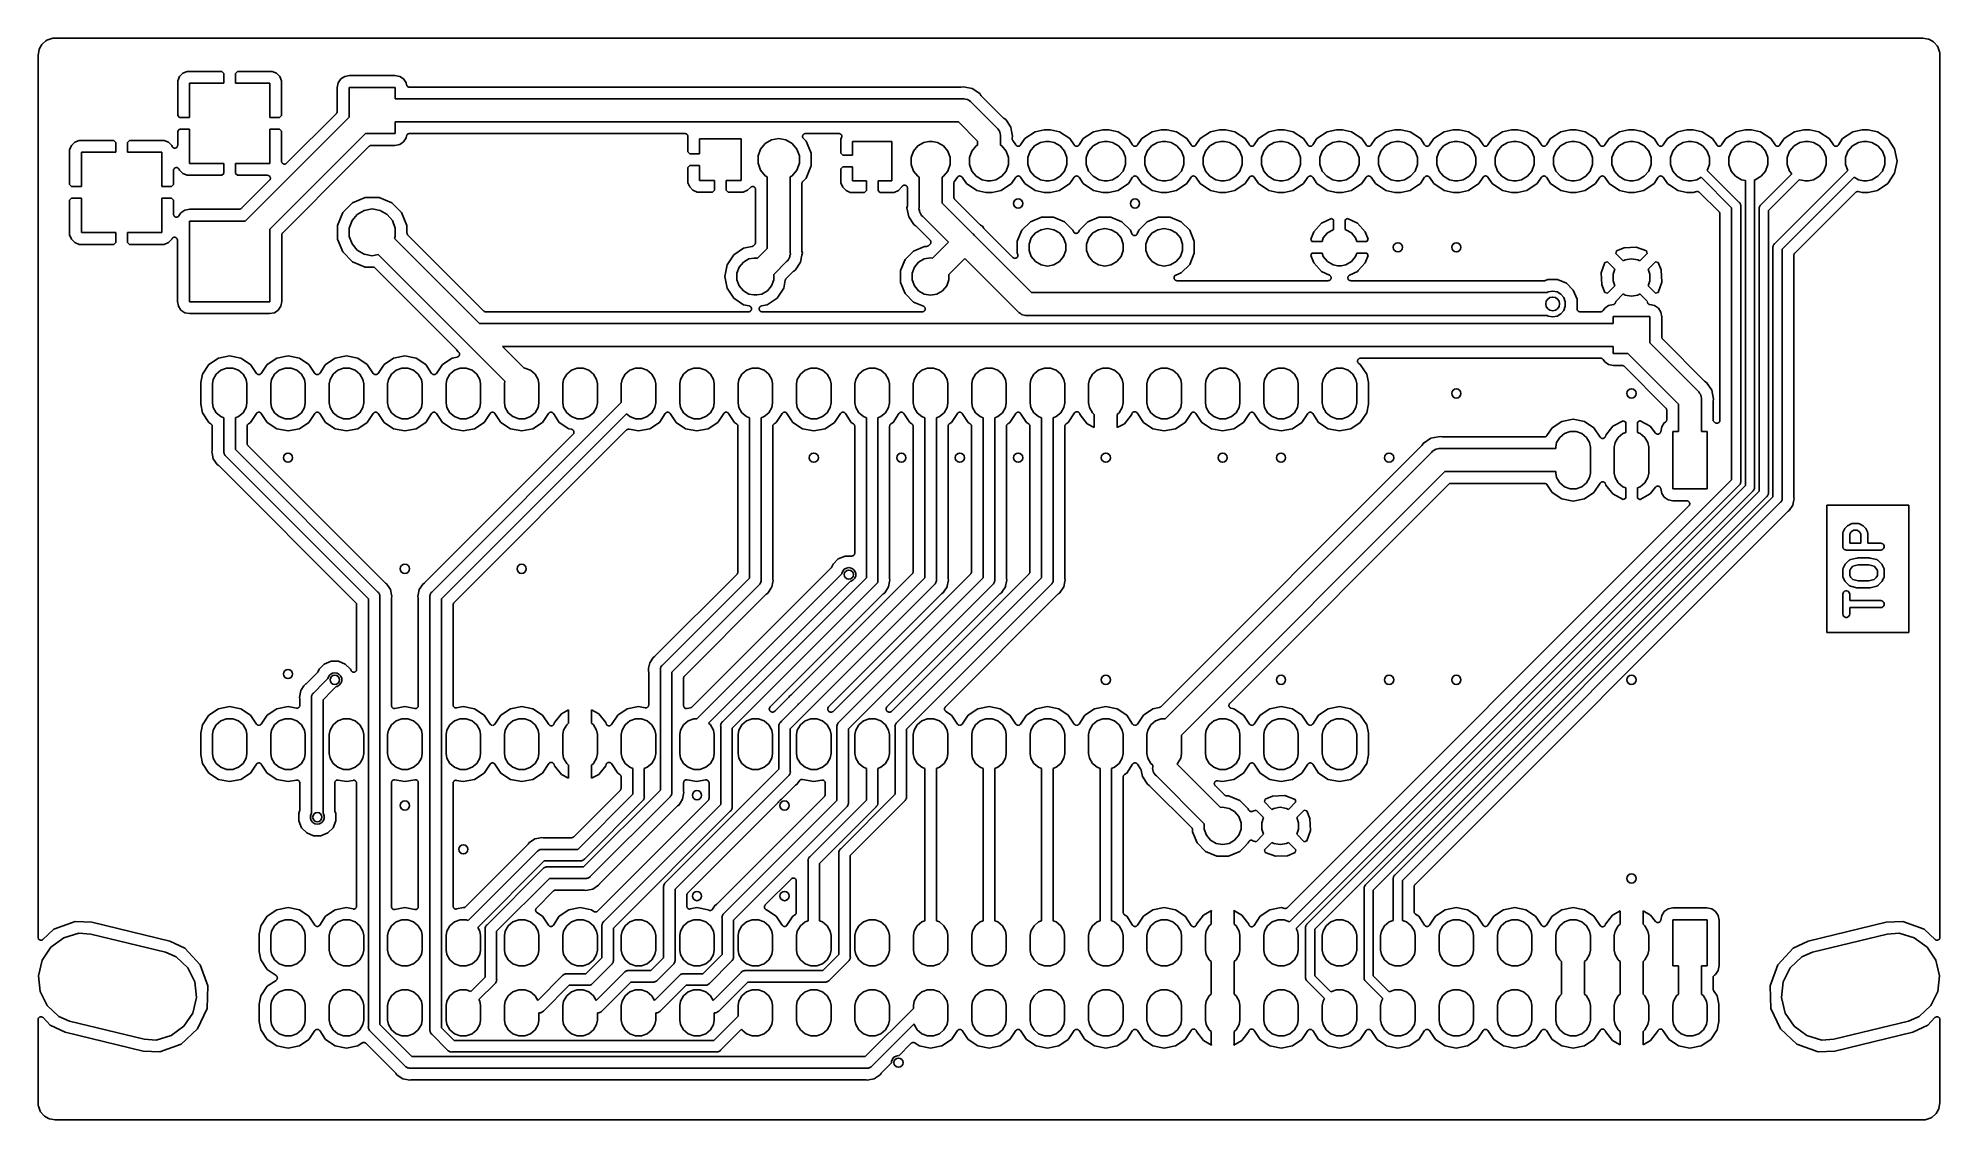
# Model space of a CAD drawing. Extents: x 106 to 188.7, y -135.7 to -88.7.
import ezdxf

# ---------------------------------------------------------------- set-up
doc = ezdxf.new("R2010")
doc.units = 0
doc.header["$MEASUREMENT"] = 0
doc.layers.add('BLACK', color=7, linetype='CONTINUOUS')

msp = doc.modelspace()

# ---------------------------------------------------------------- linework, layer by layer
at = {"layer": 'BLACK', "linetype": 'CONTINUOUS'}
for p, q in [((105.97, -89.4459), (106.015, -89.1895)), ((106.015, -89.1895), (106.03, -89.148)), ((106.03, -89.148), (106.13, -88.9753)), ((106.13, -88.9753), (106.158, -88.9415)), ((106.13, -88.9753), (106.13, -88.9753)), ((106.158, -88.9415), (106.311, -88.8132)), ((106.311, -88.8132), (106.332, -88.8009)), ((106.332, -88.8009), (106.349, -88.7912)), ((106.349, -88.7912), (106.566, -88.7125)), ((106.566, -88.7125), (106.582, -88.7096)), ((106.582, -88.7096), (106.598, -88.7053)), ((106.598, -88.7053), (106.699, -88.6965)), ((106.699, -88.6965), (106.704, -88.697)), ((106.704, -88.697), (106.71, -88.696)), ((106.71, -88.696), (187.9, -88.696)), ((187.9, -88.696), (187.911, -88.6979)), ((187.911, -88.6979), (187.922, -88.6979)), ((187.922, -88.6979), (188.179, -88.7431)), ((188.179, -88.7431), (188.22, -88.7582)), ((188.22, -88.7582), (188.393, -88.858)), ((188.393, -88.858), (188.393, -88.858)), ((188.393, -88.858), (188.427, -88.8863)), ((188.427, -88.8863), (188.555, -89.0392)), ((188.555, -89.0392), (188.577, -89.0773)), ((188.577, -89.0773), (188.656, -89.2936)), ((188.656, -89.2936), (188.658, -89.3099)), ((188.658, -89.3099), (188.663, -89.3259)), ((105.968, -89.4679), (105.97, -89.457)), ((105.968, -127.777), (105.968, -89.4679)), ((105.97, -89.457), (105.97, -89.4459)), ((112.449, -90.1446), (112.262, -90.2219)), ((113.962, -90.1446), (112.449, -90.1446)), ((114.046, -90.229), (113.962, -90.1446)), ((114.638, -90.1446), (114.554, -90.229)), ((116.151, -90.1446), (114.638, -90.1446)), ((116.338, -90.2219), (116.151, -90.1446)), ((188.663, -89.3259), (188.672, -89.4268)), ((188.672, -89.4268), (188.671, -89.4324)), ((188.671, -89.4324), (188.672, -89.4379)), ((188.672, -89.4379), (188.672, -127.777)), ((112.119, -90.3648), (112.042, -90.5516)), ((112.042, -90.5516), (112.042, -92.0643)), ((112.262, -90.2219), (112.119, -90.3648)), ((112.55, -92.1487), (112.55, -90.6526)), ((112.55, -90.6526), (114.046, -90.6526)), ((114.046, -90.6526), (114.046, -90.229)), ((114.554, -90.229), (114.554, -90.6526)), ((114.554, -90.6526), (116.05, -90.6526)), ((116.05, -90.6526), (116.05, -92.1487)), ((116.481, -90.3648), (116.338, -90.2219)), ((116.558, -90.5516), (116.481, -90.3648)), ((116.558, -92.0643), (116.558, -90.5516)), ((119.021, -90.6398), (118.98, -90.8505)), ((118.98, -90.8505), (118.98, -91.8803)), ((119.134, -90.4718), (119.021, -90.6398)), ((119.302, -90.3595), (119.134, -90.4718)), ((119.513, -90.3176), (119.302, -90.3595)), ((119.5, -92.1309), (119.5, -90.838)), ((119.5, -90.838), (121.5, -90.838)), ((121.487, -90.3176), (119.513, -90.3176)), ((121.698, -90.3595), (121.487, -90.3176)), ((121.5, -90.838), (121.5, -91.338)), ((121.866, -90.4718), (121.698, -90.3595)), ((121.979, -90.6398), (121.866, -90.4718)), ((121.996, -90.7278), (121.979, -90.6398)), ((122.004, -90.7471), (121.996, -90.7278)), ((122.011, -90.7665), (122.004, -90.7471)), ((122.012, -90.7676), (122.011, -90.7665)), ((122.012, -90.7689), (122.012, -90.7676)), ((122.026, -90.7844), (122.012, -90.7689)), ((122.039, -90.8003), (122.026, -90.7844)), ((122.04, -90.801), (122.039, -90.8003)), ((122.041, -90.802), (122.04, -90.801)), ((122.059, -90.812), (122.041, -90.802)), ((122.077, -90.8223), (122.059, -90.812)), ((122.079, -90.8226), (122.077, -90.8223)), ((122.08, -90.8233), (122.079, -90.8226)), ((122.1, -90.8264), (122.08, -90.8233)), ((122.121, -90.83), (122.1, -90.8264)), ((146.082, -90.83), (122.121, -90.83)), ((146.095, -90.8278), (146.082, -90.83)), ((146.107, -90.8276), (146.095, -90.8278)), ((146.194, -90.8103), (146.107, -90.8276)), ((146.281, -90.8276), (146.194, -90.8103)), ((146.587, -90.8885), (146.281, -90.8276)), ((146.921, -91.1113), (146.587, -90.8885)), ((121.5, -91.338), (146.172, -91.338)), ((146.172, -91.338), (146.238, -91.3322)), ((146.238, -91.3322), (146.302, -91.3494)), ((146.302, -91.3494), (146.368, -91.3609)), ((146.368, -91.3609), (146.387, -91.3721)), ((146.387, -91.3721), (146.409, -91.3779)), ((146.409, -91.3779), (146.463, -91.4159)), ((146.463, -91.4159), (146.52, -91.4491)), ((146.52, -91.4491), (146.563, -91.4999)), ((146.563, -91.4999), (147.658, -92.595)), ((146.97, -91.185), (146.921, -91.1113)), ((146.979, -91.1941), (146.97, -91.185)), ((146.986, -91.2043), (146.979, -91.1941)), ((147.954, -92.1722), (146.986, -91.2043)), ((112.042, -92.0643), (112.126, -92.1487)), ((112.126, -92.1487), (112.55, -92.1487)), ((114.979, -96.6521), (119.5, -92.1309)), ((116.05, -92.1487), (116.474, -92.1487)), ((116.474, -92.1487), (116.558, -92.0643)), ((118.942, -91.9701), (116.775, -94.1376)), ((118.946, -91.9655), (118.942, -91.9701)), ((118.95, -91.9619), (118.946, -91.9655)), ((118.958, -91.9476), (118.95, -91.9619)), ((118.968, -91.934), (118.958, -91.9476)), ((118.969, -91.9286), (118.968, -91.934)), ((118.972, -91.9237), (118.969, -91.9286)), ((118.975, -91.9074), (118.972, -91.9237)), ((118.979, -91.8914), (118.975, -91.9074)), ((118.98, -91.8803), (118.979, -91.8858)), ((118.979, -91.8858), (118.979, -91.8914)), ((145.987, -92.338), (121.5, -92.338)), ((121.5, -92.338), (121.5, -92.838)), ((146.82, -93.1711), (145.987, -92.338)), ((147.658, -92.595), (147.709, -92.6376)), ((147.964, -92.1794), (147.954, -92.1722)), ((147.973, -92.188), (147.964, -92.1794)), ((148.047, -92.2373), (147.973, -92.188)), ((148.27, -92.5707), (148.047, -92.2373)), ((148.304, -92.7451), (148.27, -92.5707)), ((107.42, -93.3646), (107.343, -93.5513)), ((107.563, -93.2217), (107.42, -93.3646)), ((107.75, -93.1443), (107.563, -93.2217)), ((109.263, -93.1443), (107.75, -93.1443)), ((109.347, -93.2287), (109.263, -93.1443)), ((109.347, -93.6523), (109.347, -93.2287)), ((109.939, -93.1443), (109.855, -93.2287)), ((109.855, -93.2287), (109.855, -93.6523)), ((111.452, -93.1443), (109.939, -93.1443)), ((111.639, -93.2217), (111.452, -93.1443)), ((111.782, -93.3646), (111.639, -93.2217)), ((111.798, -93.4029), (111.782, -93.3646)), ((111.808, -93.4192), (111.798, -93.4029)), ((111.818, -93.436), (111.808, -93.4192)), ((111.82, -93.4378), (111.818, -93.436)), ((111.821, -93.4401), (111.82, -93.4378)), ((111.837, -93.4519), (111.821, -93.4401)), ((111.851, -93.4643), (111.837, -93.4519)), ((111.997, -93.4484), (111.983, -93.4614)), ((112.012, -93.436), (111.997, -93.4484)), ((112.014, -93.4335), (112.012, -93.436)), ((112.016, -93.4316), (112.014, -93.4335)), ((112.025, -93.4145), (112.016, -93.4316)), ((112.034, -93.3978), (112.025, -93.4145)), ((112.035, -93.395), (112.034, -93.3978)), ((112.036, -93.3925), (112.035, -93.395)), ((112.039, -93.3734), (112.036, -93.3925)), ((112.042, -93.3543), (112.039, -93.3734)), ((112.126, -92.6567), (112.042, -92.741)), ((112.042, -92.741), (112.042, -93.3543)), ((112.55, -92.6567), (112.126, -92.6567)), ((112.55, -94.1527), (112.55, -92.6567)), ((116.474, -92.6567), (116.05, -92.6567)), ((116.05, -92.6567), (116.05, -94.1527)), ((120.207, -92.838), (116.05, -96.995)), ((116.558, -92.741), (116.474, -92.6567)), ((116.558, -94.0478), (116.558, -92.741)), ((119.588, -94.1759), (120.368, -93.3956)), ((121.5, -92.838), (120.207, -92.838)), ((120.368, -93.3956), (120.372, -93.3924)), ((120.372, -93.3924), (120.376, -93.3882)), ((120.376, -93.3882), (120.39, -93.3799)), ((120.39, -93.3799), (120.404, -93.3703)), ((120.404, -93.3703), (120.409, -93.3689)), ((120.409, -93.3689), (120.414, -93.3661)), ((120.414, -93.3661), (120.431, -93.3632)), ((120.431, -93.3632), (120.447, -93.3589)), ((120.447, -93.3589), (120.452, -93.3594)), ((120.452, -93.3594), (120.458, -93.3584)), ((120.458, -93.3584), (121.487, -93.3584)), ((121.487, -93.3584), (121.698, -93.3165)), ((121.698, -93.3165), (121.866, -93.2042)), ((121.866, -93.2042), (121.979, -93.0362)), ((121.979, -93.0362), (121.996, -92.9482)), ((121.996, -92.9482), (122.004, -92.9289)), ((122.004, -92.9289), (122.011, -92.9095)), ((122.011, -92.9095), (122.012, -92.9084)), ((122.012, -92.9071), (122.026, -92.8916)), ((122.012, -92.9084), (122.012, -92.9071)), ((122.026, -92.8916), (122.039, -92.8757)), ((122.039, -92.8757), (122.04, -92.875)), ((122.04, -92.875), (122.041, -92.874)), ((122.041, -92.874), (122.059, -92.864)), ((122.059, -92.864), (122.077, -92.8537)), ((122.077, -92.8537), (122.079, -92.8534)), ((122.079, -92.8534), (122.08, -92.8527)), ((122.08, -92.8527), (122.1, -92.8496)), ((122.1, -92.8496), (122.121, -92.846)), ((122.121, -92.846), (134.101, -92.846)), ((134.101, -92.846), (134.112, -92.8479)), ((134.112, -92.8479), (134.123, -92.8479)), ((134.123, -92.8479), (134.133, -92.8517)), ((134.133, -92.8517), (134.144, -92.8537)), ((134.144, -92.8537), (134.154, -92.8592)), ((134.154, -92.8592), (134.165, -92.863)), ((134.165, -92.863), (134.173, -92.8702)), ((134.173, -92.8702), (134.183, -92.8757)), ((134.183, -92.8757), (134.19, -92.8842)), ((134.19, -92.8842), (134.198, -92.8914)), ((134.198, -92.8914), (134.204, -92.901)), ((134.204, -92.901), (134.211, -92.9095)), ((134.211, -92.9095), (134.215, -92.9199)), ((134.215, -92.9199), (134.22, -92.9296)), ((134.22, -92.9296), (134.222, -92.9405)), ((134.222, -92.9405), (134.226, -92.9509)), ((134.226, -92.9509), (134.226, -92.9621)), ((134.226, -92.9621), (134.228, -92.973)), ((134.228, -92.973), (134.228, -93.6416)), ((134.736, -93.726), (134.736, -93.08)), ((134.736, -93.08), (136.536, -93.08)), ((136.536, -93.08), (136.536, -94.88)), ((137.385, -93.5231), (137.589, -93.2799)), ((137.589, -93.2799), (137.863, -93.1212)), ((137.863, -93.1212), (138.176, -93.0661)), ((138.176, -93.0661), (138.489, -93.1212)), ((138.489, -93.1212), (138.763, -93.2799)), ((138.763, -93.2799), (138.967, -93.5231)), ((139.213, -92.9841), (139.215, -92.9675)), ((139.215, -92.9895), (139.213, -92.9841)), ((139.215, -92.9509), (139.217, -92.9457)), ((139.215, -92.9675), (139.215, -92.9509)), ((139.215, -92.9951), (139.215, -92.9895)), ((139.22, -93.0106), (139.215, -92.9951)), ((139.217, -92.9401), (139.224, -92.9251)), ((139.217, -92.9457), (139.217, -92.9401)), ((139.225, -93.0267), (139.22, -93.0106)), ((139.224, -92.9251), (139.23, -92.9095)), ((139.228, -93.0312), (139.225, -93.0267)), ((139.23, -93.0365), (139.228, -93.0312)), ((139.23, -92.9095), (139.233, -92.9052)), ((139.24, -93.0492), (139.23, -93.0365)), ((139.233, -92.9052), (139.236, -92.9002)), ((139.236, -92.9002), (139.248, -92.8884)), ((139.25, -93.0628), (139.24, -93.0492)), ((139.248, -92.8884), (139.258, -92.8757)), ((139.37, -93.1824), (139.25, -93.0628)), ((139.258, -92.8757), (139.263, -92.8729)), ((139.263, -92.8729), (139.267, -92.869)), ((139.267, -92.869), (139.282, -92.862)), ((139.282, -92.862), (139.296, -92.8537)), ((139.296, -92.8537), (139.302, -92.8527)), ((139.302, -92.8527), (139.307, -92.8503)), ((139.307, -92.8503), (139.323, -92.8489)), ((139.323, -92.8489), (139.34, -92.846)), ((139.34, -92.846), (140.794, -92.846)), ((139.584, -93.6999), (139.37, -93.1824)), ((140.794, -92.846), (140.808, -92.8484)), ((140.808, -92.8484), (140.822, -92.849)), ((140.822, -92.849), (140.829, -92.8522)), ((140.829, -92.8522), (140.837, -92.8537)), ((140.837, -92.8537), (140.849, -92.8606)), ((140.849, -92.8606), (140.862, -92.8659)), ((140.862, -92.8659), (140.868, -92.8715)), ((140.868, -92.8715), (140.876, -92.8757)), ((140.876, -92.8757), (140.885, -92.8863)), ((140.911, -93.0216), (140.882, -93.0925)), ((140.882, -93.0925), (140.882, -93.7051)), ((140.885, -92.8863), (140.895, -92.8957)), ((140.895, -92.8957), (140.899, -92.9031)), ((140.899, -92.9031), (140.904, -92.9095)), ((140.904, -92.9095), (140.909, -92.9225)), ((140.909, -92.9225), (140.915, -92.9348)), ((140.914, -93.0081), (140.911, -93.0216)), ((140.919, -92.9951), (140.914, -93.0081)), ((140.915, -92.9348), (140.916, -92.9431)), ((140.916, -92.9431), (140.919, -92.9509)), ((140.919, -92.9509), (140.919, -92.9648)), ((140.919, -92.9648), (140.921, -92.9785)), ((140.921, -92.9785), (140.919, -92.9867)), ((140.919, -92.9867), (140.919, -92.9951)), ((141.39, -93.7895), (141.39, -93.1935)), ((141.39, -93.1935), (143.09, -93.1935)), ((143.09, -93.1935), (143.09, -94.8935)), ((144.033, -93.6119), (144.225, -93.3823)), ((144.225, -93.3823), (144.485, -93.2324)), ((144.485, -93.2324), (144.706, -93.1935)), ((144.706, -93.1935), (144.854, -93.1935)), ((144.854, -93.1935), (145.075, -93.2324)), ((145.075, -93.2324), (145.335, -93.3823)), ((145.335, -93.3823), (145.527, -93.6119)), ((146.573, -93.6119), (146.765, -93.3823)), ((146.765, -93.3823), (146.82, -93.3507)), ((146.82, -93.3507), (146.82, -93.1711)), ((147.709, -92.6376), (147.742, -92.6951)), ((147.742, -92.6951), (147.78, -92.7494)), ((147.78, -92.7494), (147.786, -92.771)), ((147.786, -92.771), (147.797, -92.7904)), ((147.797, -92.7904), (147.809, -92.8557)), ((147.809, -92.8557), (147.826, -92.9197)), ((147.826, -92.9197), (147.82, -92.9858)), ((147.82, -92.9858), (147.82, -93.3507)), ((147.82, -93.3507), (147.875, -93.3823)), ((147.875, -93.3823), (148.067, -93.6119)), ((148.348, -92.964), (148.304, -92.7451)), ((148.33, -93.0569), (148.331, -93.0515)), ((148.331, -93.0735), (148.33, -93.0569)), ((148.33, -93.09), (148.331, -93.0735)), ((148.332, -93.0953), (148.33, -93.09)), ((148.331, -93.0459), (148.348, -92.964)), ((148.331, -93.0515), (148.331, -93.0459)), ((148.333, -93.1009), (148.332, -93.0953)), ((148.339, -93.1161), (148.333, -93.1009)), ((148.345, -93.1318), (148.339, -93.1161)), ((148.348, -93.1362), (148.345, -93.1318)), ((148.35, -93.1413), (148.348, -93.1362)), ((148.484, -93.3418), (148.35, -93.1413)), ((148.494, -93.3518), (148.484, -93.3418)), ((148.502, -93.363), (148.494, -93.3518)), ((148.509, -93.3676), (148.502, -93.363)), ((148.515, -93.3737), (148.509, -93.3676)), ((148.527, -93.3798), (148.515, -93.3737)), ((148.539, -93.3875), (148.527, -93.3798)), ((148.547, -93.3895), (148.539, -93.3875)), ((148.554, -93.3932), (148.547, -93.3895)), ((148.568, -93.3947), (148.554, -93.3932)), ((148.582, -93.398), (148.568, -93.3947)), ((148.59, -93.3971), (148.582, -93.398)), ((148.598, -93.398), (148.59, -93.3971)), ((148.612, -93.3947), (148.598, -93.398)), ((148.626, -93.3932), (148.612, -93.3947)), ((148.633, -93.3895), (148.626, -93.3932)), ((148.641, -93.3875), (148.633, -93.3895)), ((148.653, -93.3798), (148.641, -93.3875)), ((148.665, -93.3737), (148.653, -93.3798)), ((148.671, -93.3676), (148.665, -93.3737)), ((148.678, -93.363), (148.671, -93.3676)), ((148.686, -93.3518), (148.678, -93.363)), ((148.696, -93.3418), (148.686, -93.3518)), ((148.881, -93.0644), (148.696, -93.3418)), ((149.33, -92.7643), (148.881, -93.0644)), ((149.113, -93.6119), (149.305, -93.3823)), ((149.305, -93.3823), (149.565, -93.2324)), ((149.726, -92.6855), (149.33, -92.7643)), ((149.565, -93.2324), (149.786, -93.1935)), ((149.994, -92.6855), (149.726, -92.6855)), ((149.786, -93.1935), (149.934, -93.1935)), ((149.934, -93.1935), (150.155, -93.2324)), ((150.39, -92.7643), (149.994, -92.6855)), ((150.155, -93.2324), (150.415, -93.3823)), ((150.839, -93.0644), (150.39, -92.7643)), ((150.415, -93.3823), (150.607, -93.6119)), ((151.024, -93.3418), (150.839, -93.0644)), ((151.034, -93.3518), (151.024, -93.3418)), ((151.042, -93.363), (151.034, -93.3518)), ((151.049, -93.3676), (151.042, -93.363)), ((151.055, -93.3737), (151.049, -93.3676)), ((151.067, -93.3798), (151.055, -93.3737)), ((151.079, -93.3875), (151.067, -93.3798)), ((151.087, -93.3895), (151.079, -93.3875)), ((151.094, -93.3932), (151.087, -93.3895)), ((151.108, -93.3947), (151.094, -93.3932)), ((151.122, -93.398), (151.108, -93.3947)), ((151.13, -93.3971), (151.122, -93.398)), ((151.138, -93.398), (151.13, -93.3971)), ((151.152, -93.3947), (151.138, -93.398)), ((151.166, -93.3932), (151.152, -93.3947)), ((151.173, -93.3895), (151.166, -93.3932)), ((151.181, -93.3875), (151.173, -93.3895)), ((151.193, -93.3798), (151.181, -93.3875)), ((151.205, -93.3737), (151.193, -93.3798)), ((151.211, -93.3676), (151.205, -93.3737)), ((151.218, -93.363), (151.211, -93.3676)), ((151.226, -93.3518), (151.218, -93.363)), ((151.236, -93.3418), (151.226, -93.3518)), ((151.421, -93.0644), (151.236, -93.3418)), ((151.87, -92.7643), (151.421, -93.0644)), ((151.653, -93.6119), (151.845, -93.3823)), ((151.845, -93.3823), (152.105, -93.2324)), ((152.266, -92.6855), (151.87, -92.7643)), ((152.105, -93.2324), (152.326, -93.1935)), ((152.534, -92.6855), (152.266, -92.6855)), ((152.326, -93.1935), (152.474, -93.1935)), ((152.474, -93.1935), (152.695, -93.2324)), ((152.93, -92.7643), (152.534, -92.6855)), ((152.695, -93.2324), (152.955, -93.3823)), ((153.379, -93.0644), (152.93, -92.7643)), ((152.955, -93.3823), (153.147, -93.6119)), ((153.564, -93.3418), (153.379, -93.0644)), ((153.574, -93.3518), (153.564, -93.3418)), ((153.582, -93.363), (153.574, -93.3518)), ((153.589, -93.3676), (153.582, -93.363)), ((153.595, -93.3737), (153.589, -93.3676)), ((153.607, -93.3798), (153.595, -93.3737)), ((153.619, -93.3875), (153.607, -93.3798)), ((153.627, -93.3895), (153.619, -93.3875)), ((153.634, -93.3932), (153.627, -93.3895)), ((153.648, -93.3947), (153.634, -93.3932)), ((153.662, -93.398), (153.648, -93.3947)), ((153.67, -93.3971), (153.662, -93.398)), ((153.678, -93.398), (153.67, -93.3971)), ((153.692, -93.3947), (153.678, -93.398)), ((153.706, -93.3932), (153.692, -93.3947)), ((153.713, -93.3895), (153.706, -93.3932)), ((153.721, -93.3875), (153.713, -93.3895)), ((153.733, -93.3798), (153.721, -93.3875)), ((153.745, -93.3737), (153.733, -93.3798)), ((153.751, -93.3676), (153.745, -93.3737)), ((153.758, -93.363), (153.751, -93.3676)), ((153.766, -93.3518), (153.758, -93.363)), ((153.776, -93.3418), (153.766, -93.3518)), ((153.961, -93.0644), (153.776, -93.3418)), ((154.41, -92.7643), (153.961, -93.0644)), ((154.193, -93.6119), (154.385, -93.3823)), ((154.385, -93.3823), (154.645, -93.2324)), ((154.806, -92.6855), (154.41, -92.7643)), ((154.645, -93.2324), (154.866, -93.1935)), ((155.074, -92.6855), (154.806, -92.6855)), ((154.866, -93.1935), (155.014, -93.1935)), ((155.014, -93.1935), (155.235, -93.2324)), ((155.47, -92.7643), (155.074, -92.6855)), ((155.235, -93.2324), (155.495, -93.3823)), ((155.919, -93.0644), (155.47, -92.7643)), ((155.495, -93.3823), (155.687, -93.6119)), ((156.104, -93.3418), (155.919, -93.0644)), ((156.114, -93.3518), (156.104, -93.3418)), ((156.122, -93.363), (156.114, -93.3518)), ((156.129, -93.3676), (156.122, -93.363)), ((156.135, -93.3737), (156.129, -93.3676)), ((156.147, -93.3798), (156.135, -93.3737)), ((156.159, -93.3875), (156.147, -93.3798)), ((156.167, -93.3895), (156.159, -93.3875)), ((156.174, -93.3932), (156.167, -93.3895)), ((156.188, -93.3947), (156.174, -93.3932)), ((156.202, -93.398), (156.188, -93.3947)), ((156.21, -93.3971), (156.202, -93.398)), ((156.218, -93.398), (156.21, -93.3971)), ((156.232, -93.3947), (156.218, -93.398)), ((156.246, -93.3932), (156.232, -93.3947)), ((156.253, -93.3895), (156.246, -93.3932)), ((156.261, -93.3875), (156.253, -93.3895)), ((156.273, -93.3798), (156.261, -93.3875)), ((156.285, -93.3737), (156.273, -93.3798)), ((156.291, -93.3676), (156.285, -93.3737)), ((156.298, -93.363), (156.291, -93.3676)), ((156.306, -93.3518), (156.298, -93.363)), ((156.316, -93.3418), (156.306, -93.3518)), ((156.501, -93.0644), (156.316, -93.3418)), ((156.95, -92.7643), (156.501, -93.0644)), ((156.733, -93.6119), (156.925, -93.3823)), ((156.925, -93.3823), (157.185, -93.2324)), ((157.346, -92.6855), (156.95, -92.7643)), ((157.185, -93.2324), (157.406, -93.1935)), ((157.614, -92.6855), (157.346, -92.6855)), ((157.406, -93.1935), (157.554, -93.1935)), ((157.554, -93.1935), (157.775, -93.2324)), ((158.01, -92.7643), (157.614, -92.6855)), ((157.775, -93.2324), (158.035, -93.3823)), ((158.459, -93.0644), (158.01, -92.7643)), ((158.035, -93.3823), (158.227, -93.6119)), ((158.644, -93.3418), (158.459, -93.0644)), ((158.654, -93.3518), (158.644, -93.3418)), ((158.662, -93.363), (158.654, -93.3518)), ((158.669, -93.3676), (158.662, -93.363)), ((158.675, -93.3737), (158.669, -93.3676)), ((158.687, -93.3798), (158.675, -93.3737)), ((158.699, -93.3875), (158.687, -93.3798)), ((158.707, -93.3895), (158.699, -93.3875)), ((158.714, -93.3932), (158.707, -93.3895)), ((158.728, -93.3947), (158.714, -93.3932)), ((158.742, -93.398), (158.728, -93.3947)), ((158.75, -93.3971), (158.742, -93.398)), ((158.758, -93.398), (158.75, -93.3971)), ((158.772, -93.3947), (158.758, -93.398)), ((158.786, -93.3932), (158.772, -93.3947)), ((158.793, -93.3895), (158.786, -93.3932)), ((158.801, -93.3875), (158.793, -93.3895)), ((158.813, -93.3798), (158.801, -93.3875)), ((158.825, -93.3737), (158.813, -93.3798)), ((158.831, -93.3676), (158.825, -93.3737)), ((158.838, -93.363), (158.831, -93.3676)), ((158.846, -93.3518), (158.838, -93.363)), ((158.856, -93.3418), (158.846, -93.3518)), ((159.041, -93.0644), (158.856, -93.3418)), ((159.49, -92.7643), (159.041, -93.0644)), ((159.273, -93.6119), (159.465, -93.3823)), ((159.465, -93.3823), (159.725, -93.2324)), ((159.886, -92.6855), (159.49, -92.7643)), ((159.725, -93.2324), (159.946, -93.1935)), ((160.154, -92.6855), (159.886, -92.6855)), ((159.946, -93.1935), (160.094, -93.1935)), ((160.094, -93.1935), (160.315, -93.2324)), ((160.55, -92.7643), (160.154, -92.6855)), ((160.315, -93.2324), (160.575, -93.3823)), ((160.999, -93.0644), (160.55, -92.7643)), ((160.575, -93.3823), (160.767, -93.6119)), ((161.184, -93.3418), (160.999, -93.0644)), ((161.194, -93.3518), (161.184, -93.3418)), ((161.202, -93.363), (161.194, -93.3518)), ((161.209, -93.3676), (161.202, -93.363)), ((161.215, -93.3737), (161.209, -93.3676)), ((161.227, -93.3798), (161.215, -93.3737)), ((161.239, -93.3875), (161.227, -93.3798)), ((161.247, -93.3895), (161.239, -93.3875)), ((161.254, -93.3932), (161.247, -93.3895)), ((161.268, -93.3947), (161.254, -93.3932)), ((161.282, -93.398), (161.268, -93.3947)), ((161.29, -93.3971), (161.282, -93.398)), ((161.298, -93.398), (161.29, -93.3971)), ((161.312, -93.3947), (161.298, -93.398)), ((161.326, -93.3932), (161.312, -93.3947)), ((161.333, -93.3895), (161.326, -93.3932)), ((161.341, -93.3875), (161.333, -93.3895)), ((161.353, -93.3798), (161.341, -93.3875)), ((161.365, -93.3737), (161.353, -93.3798)), ((161.371, -93.3676), (161.365, -93.3737)), ((161.378, -93.363), (161.371, -93.3676)), ((161.386, -93.3518), (161.378, -93.363)), ((161.396, -93.3418), (161.386, -93.3518)), ((161.581, -93.0644), (161.396, -93.3418)), ((162.03, -92.7643), (161.581, -93.0644)), ((161.813, -93.6119), (162.005, -93.3823)), ((162.005, -93.3823), (162.265, -93.2324)), ((162.426, -92.6855), (162.03, -92.7643)), ((162.265, -93.2324), (162.486, -93.1935)), ((162.694, -92.6855), (162.426, -92.6855)), ((162.486, -93.1935), (162.634, -93.1935)), ((162.634, -93.1935), (162.855, -93.2324)), ((163.09, -92.7643), (162.694, -92.6855)), ((162.855, -93.2324), (163.115, -93.3823)), ((163.539, -93.0644), (163.09, -92.7643)), ((163.115, -93.3823), (163.307, -93.6119)), ((163.724, -93.3418), (163.539, -93.0644)), ((163.734, -93.3518), (163.724, -93.3418)), ((163.742, -93.363), (163.734, -93.3518)), ((163.749, -93.3676), (163.742, -93.363)), ((163.755, -93.3737), (163.749, -93.3676)), ((163.767, -93.3798), (163.755, -93.3737)), ((163.779, -93.3875), (163.767, -93.3798)), ((163.787, -93.3895), (163.779, -93.3875)), ((163.794, -93.3932), (163.787, -93.3895)), ((163.808, -93.3947), (163.794, -93.3932)), ((163.822, -93.398), (163.808, -93.3947)), ((163.83, -93.3971), (163.822, -93.398)), ((163.838, -93.398), (163.83, -93.3971)), ((163.852, -93.3947), (163.838, -93.398)), ((163.866, -93.3932), (163.852, -93.3947)), ((163.873, -93.3895), (163.866, -93.3932)), ((163.881, -93.3875), (163.873, -93.3895)), ((163.893, -93.3798), (163.881, -93.3875)), ((163.905, -93.3737), (163.893, -93.3798)), ((163.911, -93.3676), (163.905, -93.3737)), ((163.918, -93.363), (163.911, -93.3676)), ((163.926, -93.3518), (163.918, -93.363)), ((163.936, -93.3418), (163.926, -93.3518)), ((164.121, -93.0644), (163.936, -93.3418)), ((164.57, -92.7643), (164.121, -93.0644)), ((164.353, -93.6119), (164.545, -93.3823)), ((164.545, -93.3823), (164.805, -93.2324)), ((164.966, -92.6855), (164.57, -92.7643)), ((164.805, -93.2324), (165.026, -93.1935)), ((165.234, -92.6855), (164.966, -92.6855)), ((165.026, -93.1935), (165.174, -93.1935)), ((165.174, -93.1935), (165.395, -93.2324)), ((165.63, -92.7643), (165.234, -92.6855)), ((165.395, -93.2324), (165.655, -93.3823)), ((166.079, -93.0644), (165.63, -92.7643)), ((165.655, -93.3823), (165.847, -93.6119)), ((166.264, -93.3418), (166.079, -93.0644)), ((166.274, -93.3518), (166.264, -93.3418)), ((166.282, -93.363), (166.274, -93.3518)), ((166.289, -93.3676), (166.282, -93.363)), ((166.295, -93.3737), (166.289, -93.3676)), ((166.307, -93.3798), (166.295, -93.3737)), ((166.319, -93.3875), (166.307, -93.3798)), ((166.327, -93.3895), (166.319, -93.3875)), ((166.334, -93.3932), (166.327, -93.3895)), ((166.348, -93.3947), (166.334, -93.3932)), ((166.362, -93.398), (166.348, -93.3947)), ((166.37, -93.3971), (166.362, -93.398)), ((166.378, -93.398), (166.37, -93.3971)), ((166.392, -93.3947), (166.378, -93.398)), ((166.406, -93.3932), (166.392, -93.3947)), ((166.413, -93.3895), (166.406, -93.3932)), ((166.421, -93.3875), (166.413, -93.3895)), ((166.433, -93.3798), (166.421, -93.3875)), ((166.445, -93.3737), (166.433, -93.3798)), ((166.451, -93.3676), (166.445, -93.3737)), ((166.458, -93.363), (166.451, -93.3676)), ((166.466, -93.3518), (166.458, -93.363)), ((166.476, -93.3418), (166.466, -93.3518)), ((166.661, -93.0644), (166.476, -93.3418)), ((167.11, -92.7643), (166.661, -93.0644)), ((166.893, -93.6119), (167.085, -93.3823)), ((167.085, -93.3823), (167.345, -93.2324)), ((167.506, -92.6855), (167.11, -92.7643)), ((167.345, -93.2324), (167.566, -93.1935)), ((167.774, -92.6855), (167.506, -92.6855)), ((167.566, -93.1935), (167.714, -93.1935)), ((167.714, -93.1935), (167.935, -93.2324)), ((168.17, -92.7643), (167.774, -92.6855)), ((167.935, -93.2324), (168.195, -93.3823)), ((168.619, -93.0644), (168.17, -92.7643)), ((168.195, -93.3823), (168.387, -93.6119)), ((168.804, -93.3418), (168.619, -93.0644)), ((168.814, -93.3518), (168.804, -93.3418)), ((168.822, -93.363), (168.814, -93.3518)), ((168.829, -93.3676), (168.822, -93.363)), ((168.835, -93.3737), (168.829, -93.3676)), ((168.847, -93.3798), (168.835, -93.3737)), ((168.859, -93.3875), (168.847, -93.3798)), ((168.867, -93.3895), (168.859, -93.3875)), ((168.874, -93.3932), (168.867, -93.3895)), ((168.888, -93.3947), (168.874, -93.3932)), ((168.902, -93.398), (168.888, -93.3947)), ((168.91, -93.3971), (168.902, -93.398)), ((168.918, -93.398), (168.91, -93.3971)), ((168.932, -93.3947), (168.918, -93.398)), ((168.946, -93.3932), (168.932, -93.3947)), ((168.953, -93.3895), (168.946, -93.3932)), ((168.961, -93.3875), (168.953, -93.3895)), ((168.973, -93.3798), (168.961, -93.3875)), ((168.985, -93.3737), (168.973, -93.3798)), ((168.991, -93.3676), (168.985, -93.3737)), ((168.998, -93.363), (168.991, -93.3676)), ((169.006, -93.3518), (168.998, -93.363)), ((169.016, -93.3418), (169.006, -93.3518)), ((169.201, -93.0644), (169.016, -93.3418)), ((169.65, -92.7643), (169.201, -93.0644)), ((169.433, -93.6119), (169.625, -93.3823)), ((169.625, -93.3823), (169.885, -93.2324)), ((170.046, -92.6855), (169.65, -92.7643)), ((169.885, -93.2324), (170.106, -93.1935)), ((170.314, -92.6855), (170.046, -92.6855)), ((170.106, -93.1935), (170.254, -93.1935)), ((170.254, -93.1935), (170.475, -93.2324)), ((170.71, -92.7643), (170.314, -92.6855)), ((170.475, -93.2324), (170.735, -93.3823)), ((171.159, -93.0644), (170.71, -92.7643)), ((170.735, -93.3823), (170.927, -93.6119)), ((171.344, -93.3418), (171.159, -93.0644)), ((171.354, -93.3518), (171.344, -93.3418)), ((171.362, -93.363), (171.354, -93.3518)), ((171.369, -93.3676), (171.362, -93.363)), ((171.375, -93.3737), (171.369, -93.3676)), ((171.387, -93.3798), (171.375, -93.3737)), ((171.399, -93.3875), (171.387, -93.3798)), ((171.407, -93.3895), (171.399, -93.3875)), ((171.414, -93.3932), (171.407, -93.3895)), ((171.428, -93.3947), (171.414, -93.3932)), ((171.442, -93.398), (171.428, -93.3947)), ((171.45, -93.3971), (171.442, -93.398)), ((171.458, -93.398), (171.45, -93.3971)), ((171.472, -93.3947), (171.458, -93.398)), ((171.486, -93.3932), (171.472, -93.3947)), ((171.493, -93.3895), (171.486, -93.3932)), ((171.501, -93.3875), (171.493, -93.3895)), ((171.513, -93.3798), (171.501, -93.3875)), ((171.525, -93.3737), (171.513, -93.3798)), ((171.531, -93.3676), (171.525, -93.3737)), ((171.538, -93.363), (171.531, -93.3676)), ((171.546, -93.3518), (171.538, -93.363)), ((171.556, -93.3418), (171.546, -93.3518)), ((171.741, -93.0644), (171.556, -93.3418)), ((172.19, -92.7643), (171.741, -93.0644)), ((171.973, -93.6119), (172.165, -93.3823)), ((172.165, -93.3823), (172.425, -93.2324)), ((172.586, -92.6855), (172.19, -92.7643)), ((172.425, -93.2324), (172.646, -93.1935)), ((172.854, -92.6855), (172.586, -92.6855)), ((172.646, -93.1935), (172.794, -93.1935)), ((172.794, -93.1935), (173.015, -93.2324)), ((173.25, -92.7643), (172.854, -92.6855)), ((173.015, -93.2324), (173.275, -93.3823)), ((173.699, -93.0644), (173.25, -92.7643)), ((173.275, -93.3823), (173.467, -93.6119)), ((173.884, -93.3418), (173.699, -93.0644)), ((173.894, -93.3518), (173.884, -93.3418)), ((173.902, -93.363), (173.894, -93.3518)), ((173.909, -93.3676), (173.902, -93.363)), ((173.915, -93.3737), (173.909, -93.3676)), ((173.927, -93.3798), (173.915, -93.3737)), ((173.939, -93.3875), (173.927, -93.3798)), ((173.947, -93.3895), (173.939, -93.3875)), ((173.954, -93.3932), (173.947, -93.3895)), ((173.968, -93.3947), (173.954, -93.3932)), ((173.982, -93.398), (173.968, -93.3947)), ((173.99, -93.3971), (173.982, -93.398)), ((173.998, -93.398), (173.99, -93.3971)), ((174.012, -93.3947), (173.998, -93.398)), ((174.026, -93.3932), (174.012, -93.3947)), ((174.033, -93.3895), (174.026, -93.3932)), ((174.041, -93.3875), (174.033, -93.3895)), ((174.053, -93.3798), (174.041, -93.3875)), ((174.065, -93.3737), (174.053, -93.3798)), ((174.071, -93.3676), (174.065, -93.3737)), ((174.078, -93.363), (174.071, -93.3676)), ((174.086, -93.3518), (174.078, -93.363)), ((174.096, -93.3418), (174.086, -93.3518)), ((174.281, -93.0644), (174.096, -93.3418)), ((174.73, -92.7643), (174.281, -93.0644)), ((174.513, -93.6119), (174.705, -93.3823)), ((174.705, -93.3823), (174.965, -93.2324)), ((175.126, -92.6855), (174.73, -92.7643)), ((174.965, -93.2324), (175.186, -93.1935)), ((175.394, -92.6855), (175.126, -92.6855)), ((175.186, -93.1935), (175.334, -93.1935)), ((175.334, -93.1935), (175.555, -93.2324)), ((175.79, -92.7643), (175.394, -92.6855)), ((175.555, -93.2324), (175.815, -93.3823)), ((176.239, -93.0644), (175.79, -92.7643)), ((175.815, -93.3823), (176.007, -93.6119)), ((176.424, -93.3418), (176.239, -93.0644)), ((176.434, -93.3518), (176.424, -93.3418)), ((176.442, -93.363), (176.434, -93.3518)), ((176.449, -93.3676), (176.442, -93.363)), ((176.455, -93.3737), (176.449, -93.3676)), ((176.467, -93.3798), (176.455, -93.3737)), ((176.479, -93.3875), (176.467, -93.3798)), ((176.487, -93.3895), (176.479, -93.3875)), ((176.494, -93.3932), (176.487, -93.3895)), ((176.508, -93.3947), (176.494, -93.3932)), ((176.522, -93.398), (176.508, -93.3947)), ((176.53, -93.3971), (176.522, -93.398)), ((176.538, -93.398), (176.53, -93.3971)), ((176.552, -93.3947), (176.538, -93.398)), ((176.566, -93.3932), (176.552, -93.3947)), ((176.573, -93.3895), (176.566, -93.3932)), ((176.581, -93.3875), (176.573, -93.3895)), ((176.593, -93.3798), (176.581, -93.3875)), ((176.605, -93.3737), (176.593, -93.3798)), ((176.611, -93.3676), (176.605, -93.3737)), ((176.618, -93.363), (176.611, -93.3676)), ((176.626, -93.3518), (176.618, -93.363)), ((176.636, -93.3418), (176.626, -93.3518)), ((176.821, -93.0644), (176.636, -93.3418)), ((177.27, -92.7643), (176.821, -93.0644)), ((177.053, -93.6119), (177.245, -93.3823)), ((177.245, -93.3823), (177.505, -93.2324)), ((177.666, -92.6855), (177.27, -92.7643)), ((177.505, -93.2324), (177.726, -93.1935)), ((177.934, -92.6855), (177.666, -92.6855)), ((177.726, -93.1935), (177.874, -93.1935)), ((177.874, -93.1935), (178.095, -93.2324)), ((178.33, -92.7643), (177.934, -92.6855)), ((178.095, -93.2324), (178.355, -93.3823)), ((178.779, -93.0644), (178.33, -92.7643)), ((178.355, -93.3823), (178.547, -93.6119)), ((178.964, -93.3418), (178.779, -93.0644)), ((178.974, -93.3518), (178.964, -93.3418)), ((178.982, -93.363), (178.974, -93.3518)), ((178.989, -93.3676), (178.982, -93.363)), ((178.995, -93.3737), (178.989, -93.3676)), ((179.007, -93.3798), (178.995, -93.3737)), ((179.019, -93.3875), (179.007, -93.3798)), ((179.027, -93.3895), (179.019, -93.3875)), ((179.034, -93.3932), (179.027, -93.3895)), ((179.048, -93.3947), (179.034, -93.3932)), ((179.062, -93.398), (179.048, -93.3947)), ((179.07, -93.3971), (179.062, -93.398)), ((179.078, -93.398), (179.07, -93.3971)), ((179.092, -93.3947), (179.078, -93.398)), ((179.106, -93.3932), (179.092, -93.3947)), ((179.113, -93.3895), (179.106, -93.3932)), ((179.121, -93.3875), (179.113, -93.3895)), ((179.133, -93.3798), (179.121, -93.3875)), ((179.145, -93.3737), (179.133, -93.3798)), ((179.151, -93.3676), (179.145, -93.3737)), ((179.158, -93.363), (179.151, -93.3676)), ((179.166, -93.3518), (179.158, -93.363)), ((179.176, -93.3418), (179.166, -93.3518)), ((179.361, -93.0644), (179.176, -93.3418)), ((179.81, -92.7643), (179.361, -93.0644)), ((179.593, -93.6119), (179.785, -93.3823)), ((179.785, -93.3823), (180.045, -93.2324)), ((180.206, -92.6855), (179.81, -92.7643)), ((180.045, -93.2324), (180.266, -93.1935)), ((180.474, -92.6855), (180.206, -92.6855)), ((180.266, -93.1935), (180.414, -93.1935)), ((180.414, -93.1935), (180.635, -93.2324)), ((180.87, -92.7643), (180.474, -92.6855)), ((180.635, -93.2324), (180.895, -93.3823)), ((181.319, -93.0644), (180.87, -92.7643)), ((180.895, -93.3823), (181.087, -93.6119)), ((181.504, -93.3418), (181.319, -93.0644)), ((181.514, -93.3518), (181.504, -93.3418)), ((181.522, -93.363), (181.514, -93.3518)), ((181.529, -93.3676), (181.522, -93.363)), ((181.535, -93.3737), (181.529, -93.3676)), ((181.547, -93.3798), (181.535, -93.3737)), ((181.559, -93.3875), (181.547, -93.3798)), ((181.567, -93.3895), (181.559, -93.3875)), ((181.574, -93.3932), (181.567, -93.3895)), ((181.588, -93.3947), (181.574, -93.3932)), ((181.602, -93.398), (181.588, -93.3947)), ((181.61, -93.3971), (181.602, -93.398)), ((181.618, -93.398), (181.61, -93.3971)), ((181.632, -93.3947), (181.618, -93.398)), ((181.646, -93.3932), (181.632, -93.3947)), ((181.653, -93.3895), (181.646, -93.3932)), ((181.661, -93.3875), (181.653, -93.3895)), ((181.673, -93.3798), (181.661, -93.3875)), ((181.685, -93.3737), (181.673, -93.3798)), ((181.691, -93.3676), (181.685, -93.3737)), ((181.698, -93.363), (181.691, -93.3676)), ((181.706, -93.3518), (181.698, -93.363)), ((181.716, -93.3418), (181.706, -93.3518)), ((181.901, -93.0644), (181.716, -93.3418)), ((182.35, -92.7643), (181.901, -93.0644)), ((182.133, -93.6119), (182.325, -93.3823)), ((182.325, -93.3823), (182.585, -93.2324)), ((182.746, -92.6855), (182.35, -92.7643)), ((182.585, -93.2324), (182.806, -93.1935)), ((183.014, -92.6855), (182.746, -92.6855)), ((182.806, -93.1935), (182.954, -93.1935)), ((182.954, -93.1935), (183.175, -93.2324)), ((183.41, -92.7643), (183.014, -92.6855)), ((183.175, -93.2324), (183.435, -93.3823)), ((183.859, -93.0644), (183.41, -92.7643)), ((183.435, -93.3823), (183.627, -93.6119)), ((184.044, -93.3418), (183.859, -93.0644)), ((184.054, -93.3518), (184.044, -93.3418)), ((184.062, -93.363), (184.054, -93.3518)), ((184.069, -93.3676), (184.062, -93.363)), ((184.075, -93.3737), (184.069, -93.3676)), ((184.087, -93.3798), (184.075, -93.3737)), ((184.099, -93.3875), (184.087, -93.3798)), ((184.107, -93.3895), (184.099, -93.3875)), ((184.114, -93.3932), (184.107, -93.3895)), ((184.128, -93.3947), (184.114, -93.3932)), ((184.142, -93.398), (184.128, -93.3947)), ((184.15, -93.3971), (184.142, -93.398)), ((184.158, -93.398), (184.15, -93.3971)), ((184.172, -93.3947), (184.158, -93.398)), ((184.186, -93.3932), (184.172, -93.3947)), ((184.193, -93.3895), (184.186, -93.3932)), ((184.201, -93.3875), (184.193, -93.3895)), ((184.213, -93.3798), (184.201, -93.3875)), ((184.225, -93.3737), (184.213, -93.3798)), ((184.231, -93.3676), (184.225, -93.3737)), ((184.238, -93.363), (184.231, -93.3676)), ((184.246, -93.3518), (184.238, -93.363)), ((184.256, -93.3418), (184.246, -93.3518)), ((184.441, -93.0644), (184.256, -93.3418)), ((184.89, -92.7643), (184.441, -93.0644)), ((184.673, -93.6119), (184.865, -93.3823)), ((184.865, -93.3823), (185.125, -93.2324)), ((185.286, -92.6855), (184.89, -92.7643)), ((185.125, -93.2324), (185.346, -93.1935)), ((185.554, -92.6855), (185.286, -92.6855)), ((185.346, -93.1935), (185.494, -93.1935)), ((185.494, -93.1935), (185.715, -93.2324)), ((185.95, -92.7643), (185.554, -92.6855)), ((185.715, -93.2324), (185.975, -93.3823)), ((186.399, -93.0644), (185.95, -92.7643)), ((185.975, -93.3823), (186.167, -93.6119)), ((186.699, -93.5136), (186.399, -93.0644)), ((107.343, -93.5513), (107.343, -95.064)), ((107.851, -95.1484), (107.851, -93.6523)), ((107.851, -93.6523), (109.347, -93.6523)), ((109.855, -93.6523), (111.351, -93.6523)), ((111.351, -93.6523), (111.351, -95.1484)), ((111.854, -93.4653), (111.851, -93.4643)), ((111.856, -93.467), (111.854, -93.4653)), ((111.875, -93.4728), (111.856, -93.467)), ((111.893, -93.4794), (111.875, -93.4728)), ((111.896, -93.4794), (111.893, -93.4794)), ((111.898, -93.4802), (111.896, -93.4794)), ((111.918, -93.4794), (111.898, -93.4802)), ((111.937, -93.4794), (111.918, -93.4794)), ((111.94, -93.4784), (111.937, -93.4794)), ((111.942, -93.4783), (111.94, -93.4784)), ((111.96, -93.4709), (111.942, -93.4783)), ((111.978, -93.4643), (111.96, -93.4709)), ((111.981, -93.4625), (111.978, -93.4643)), ((111.983, -93.4614), (111.981, -93.4625)), ((114.046, -94.1527), (112.55, -94.1527)), ((114.046, -94.5764), (114.046, -94.1527)), ((116.05, -94.1527), (114.554, -94.1527)), ((114.554, -94.1527), (114.554, -94.5764)), ((116.561, -94.0642), (116.558, -94.0478)), ((116.562, -94.0807), (116.561, -94.0642)), ((116.565, -94.0857), (116.562, -94.0807)), ((116.566, -94.0912), (116.565, -94.0857)), ((116.574, -94.1056), (116.566, -94.0912)), ((116.581, -94.1207), (116.574, -94.1056)), ((116.585, -94.1246), (116.581, -94.1207)), ((116.588, -94.1294), (116.585, -94.1246)), ((116.6, -94.1401), (116.588, -94.1294)), ((116.612, -94.1518), (116.6, -94.1401)), ((116.608, -97.1558), (119.588, -94.176)), ((116.617, -94.1542), (116.612, -94.1518)), ((116.622, -94.1578), (116.617, -94.1542)), ((116.637, -94.1635), (116.622, -94.1578)), ((116.652, -94.1705), (116.637, -94.1635)), ((116.658, -94.171), (116.652, -94.1705)), ((116.663, -94.1729), (116.658, -94.171)), ((116.68, -94.1729), (116.663, -94.1729)), ((116.696, -94.1743), (116.68, -94.1729)), ((116.702, -94.1729), (116.696, -94.1743)), ((116.707, -94.1729), (116.702, -94.1729)), ((116.723, -94.1672), (116.707, -94.1729)), ((116.739, -94.1629), (116.723, -94.1672)), ((116.743, -94.1597), (116.739, -94.1629)), ((116.749, -94.1578), (116.743, -94.1597)), ((116.761, -94.1471), (116.749, -94.1578)), ((116.775, -94.1376), (116.761, -94.1471)), ((119.588, -94.176), (119.588, -94.1759)), ((134.228, -93.6416), (134.312, -93.726)), ((134.312, -94.234), (134.228, -94.3184)), ((134.312, -93.726), (134.736, -93.726)), ((134.736, -94.234), (134.312, -94.234)), ((134.736, -94.88), (134.736, -94.234)), ((137.276, -93.8213), (137.385, -93.5231)), ((137.276, -94.1387), (137.276, -93.8213)), ((137.385, -94.4369), (137.276, -94.1387)), ((138.967, -93.5231), (139.076, -93.8213)), ((139.076, -94.1387), (138.967, -94.4369)), ((139.076, -93.8213), (139.076, -94.1387)), ((139.37, -94.7776), (139.575, -94.2806)), ((139.575, -94.2806), (139.584, -94.2601)), ((139.575, -94.2806), (139.575, -94.2806)), ((139.584, -94.2601), (139.584, -93.6999)), ((140.882, -93.7051), (140.966, -93.7895)), ((140.966, -93.7895), (141.39, -93.7895)), ((143.93, -93.8936), (144.033, -93.6119)), ((143.93, -94.1934), (143.93, -93.8936)), ((144.033, -94.4751), (143.93, -94.1934)), ((145.527, -93.6119), (145.63, -93.8936)), ((145.63, -94.1934), (145.527, -94.4751)), ((145.63, -93.8936), (145.63, -94.1934)), ((146.47, -93.8936), (146.573, -93.6119)), ((146.47, -94.1934), (146.47, -93.8936)), ((146.573, -94.4751), (146.47, -94.1934)), ((148.067, -93.6119), (148.17, -93.8936)), ((148.17, -94.1934), (148.067, -94.4751)), ((148.17, -93.8936), (148.17, -94.1934)), ((149.01, -93.8936), (149.113, -93.6119)), ((149.01, -94.1934), (149.01, -93.8936)), ((149.113, -94.4751), (149.01, -94.1934)), ((150.607, -93.6119), (150.71, -93.8936)), ((150.71, -94.1934), (150.607, -94.4751)), ((150.71, -93.8936), (150.71, -94.1934)), ((151.55, -93.8936), (151.653, -93.6119)), ((151.55, -94.1934), (151.55, -93.8936)), ((151.653, -94.4751), (151.55, -94.1934)), ((153.147, -93.6119), (153.25, -93.8936)), ((153.25, -94.1934), (153.147, -94.4751)), ((153.25, -93.8936), (153.25, -94.1934)), ((154.09, -93.8936), (154.193, -93.6119)), ((154.09, -94.1934), (154.09, -93.8936)), ((154.193, -94.4751), (154.09, -94.1934)), ((155.687, -93.6119), (155.79, -93.8936)), ((155.79, -94.1934), (155.687, -94.4751)), ((155.79, -93.8936), (155.79, -94.1934)), ((156.63, -93.8936), (156.733, -93.6119)), ((156.63, -94.1934), (156.63, -93.8936)), ((156.733, -94.4751), (156.63, -94.1934)), ((158.227, -93.6119), (158.33, -93.8936)), ((158.33, -94.1934), (158.227, -94.4751)), ((158.33, -93.8936), (158.33, -94.1934)), ((159.17, -93.8936), (159.273, -93.6119)), ((159.17, -94.1934), (159.17, -93.8936)), ((159.273, -94.4751), (159.17, -94.1934)), ((160.767, -93.6119), (160.87, -93.8936)), ((160.87, -94.1934), (160.767, -94.4751)), ((160.87, -93.8936), (160.87, -94.1934)), ((161.71, -93.8936), (161.813, -93.6119)), ((161.71, -94.1934), (161.71, -93.8936)), ((161.813, -94.4751), (161.71, -94.1934)), ((163.307, -93.6119), (163.41, -93.8936)), ((163.41, -94.1934), (163.307, -94.4751)), ((163.41, -93.8936), (163.41, -94.1934)), ((164.25, -93.8936), (164.353, -93.6119)), ((164.25, -94.1934), (164.25, -93.8936)), ((164.353, -94.4751), (164.25, -94.1934)), ((165.847, -93.6119), (165.95, -93.8936)), ((165.95, -94.1934), (165.847, -94.4751)), ((165.95, -93.8936), (165.95, -94.1934)), ((166.79, -93.8936), (166.893, -93.6119)), ((166.79, -94.1934), (166.79, -93.8936)), ((166.893, -94.4751), (166.79, -94.1934)), ((168.387, -93.6119), (168.49, -93.8936)), ((168.49, -94.1934), (168.387, -94.4751)), ((168.49, -93.8936), (168.49, -94.1934)), ((169.33, -93.8936), (169.433, -93.6119)), ((169.33, -94.1934), (169.33, -93.8936)), ((169.433, -94.4751), (169.33, -94.1934)), ((170.927, -93.6119), (171.03, -93.8936)), ((171.03, -94.1934), (170.927, -94.4751)), ((171.03, -93.8936), (171.03, -94.1934)), ((171.87, -93.8936), (171.973, -93.6119)), ((171.87, -94.1934), (171.87, -93.8936)), ((171.973, -94.4751), (171.87, -94.1934)), ((173.467, -93.6119), (173.57, -93.8936)), ((173.57, -94.1934), (173.467, -94.4751)), ((173.57, -93.8936), (173.57, -94.1934)), ((174.41, -93.8936), (174.513, -93.6119)), ((174.41, -94.1934), (174.41, -93.8936)), ((174.513, -94.4751), (174.41, -94.1934)), ((176.007, -93.6119), (176.11, -93.8936)), ((176.11, -94.1934), (176.007, -94.4751)), ((176.11, -93.8936), (176.11, -94.1934)), ((176.95, -93.8936), (177.053, -93.6119)), ((176.95, -94.1934), (176.95, -93.8936)), ((177.053, -94.4751), (176.95, -94.1934)), ((178.547, -93.6119), (178.65, -93.8936)), ((178.65, -94.1934), (178.556, -94.4528)), ((178.65, -93.8936), (178.65, -94.1934)), ((179.49, -93.8936), (179.593, -93.6119)), ((179.49, -94.1934), (179.49, -93.8936)), ((179.593, -94.4751), (179.49, -94.1934)), ((181.087, -93.6119), (181.19, -93.8936)), ((181.19, -94.1934), (181.087, -94.4751)), ((181.19, -93.8936), (181.19, -94.1934)), ((182.03, -93.8936), (182.133, -93.6119)), ((182.03, -94.1934), (182.03, -93.8936)), ((182.133, -94.4751), (182.03, -94.1934)), ((183.627, -93.6119), (183.73, -93.8936)), ((183.73, -94.1934), (183.627, -94.4751)), ((183.73, -93.8936), (183.73, -94.1934)), ((184.57, -93.8936), (184.673, -93.6119)), ((184.57, -94.1934), (184.57, -93.8936)), ((184.664, -94.4528), (184.57, -94.1934)), ((186.167, -93.6119), (186.27, -93.8936)), ((186.27, -94.1934), (186.167, -94.4751)), ((186.27, -93.8936), (186.27, -94.1934)), ((186.805, -94.0435), (186.699, -93.5136)), ((186.699, -94.5734), (186.805, -94.0435)), ((107.343, -95.064), (107.427, -95.1484)), ((111.775, -95.1484), (111.859, -95.064)), ((111.859, -94.4507), (111.862, -94.4317)), ((111.859, -95.064), (111.859, -94.4507)), ((111.862, -94.4317), (111.865, -94.4125)), ((111.865, -94.4125), (111.866, -94.4101)), ((111.866, -94.4101), (111.867, -94.4073)), ((111.867, -94.4073), (111.876, -94.3905)), ((111.876, -94.3905), (111.885, -94.3734)), ((111.885, -94.3734), (111.887, -94.3715)), ((111.887, -94.3715), (111.889, -94.3691)), ((111.889, -94.3691), (111.904, -94.3567)), ((111.904, -94.3567), (111.918, -94.3436)), ((111.918, -94.3436), (111.92, -94.3425)), ((111.92, -94.3425), (111.923, -94.3407)), ((111.923, -94.3407), (111.941, -94.3341)), ((111.941, -94.3341), (111.959, -94.3267)), ((111.959, -94.3267), (111.961, -94.3266)), ((111.961, -94.3266), (111.964, -94.3257)), ((111.964, -94.3257), (111.983, -94.3257)), ((111.983, -94.3257), (112.003, -94.3248)), ((112.003, -94.3248), (112.005, -94.3257)), ((112.005, -94.3257), (112.008, -94.3257)), ((112.008, -94.3257), (112.026, -94.3323)), ((112.026, -94.3323), (112.045, -94.3381)), ((112.045, -94.3381), (112.047, -94.3398)), ((112.047, -94.3398), (112.05, -94.3407)), ((112.05, -94.3407), (112.064, -94.3532)), ((112.064, -94.3532), (112.08, -94.3649)), ((112.08, -94.3649), (112.081, -94.3673)), ((112.081, -94.3673), (112.083, -94.3691)), ((112.083, -94.3691), (112.093, -94.3858)), ((112.093, -94.3858), (112.103, -94.4021)), ((112.103, -94.4021), (112.119, -94.4405)), ((112.119, -94.4405), (112.262, -94.5834)), ((112.262, -94.5834), (112.449, -94.6607)), ((112.449, -94.6607), (113.962, -94.6607)), ((113.962, -94.6607), (114.046, -94.5764)), ((114.554, -94.5764), (114.638, -94.6607)), ((114.638, -94.6607), (115.945, -94.6607)), ((116.035, -94.8775), (114.818, -96.0944)), ((115.945, -94.6607), (115.961, -94.6636)), ((115.961, -94.6636), (115.978, -94.665)), ((115.978, -94.665), (115.983, -94.6674)), ((115.983, -94.6674), (115.989, -94.6684)), ((115.989, -94.6684), (116.003, -94.6767)), ((116.003, -94.6767), (116.018, -94.6837)), ((116.018, -94.6837), (116.022, -94.6876)), ((116.022, -94.6876), (116.027, -94.6904)), ((116.027, -94.6904), (116.037, -94.7031)), ((116.044, -94.8639), (116.035, -94.8775)), ((116.037, -94.7031), (116.049, -94.7149)), ((116.055, -94.8512), (116.044, -94.8639)), ((116.049, -94.7149), (116.052, -94.7199)), ((116.052, -94.7199), (116.055, -94.7242)), ((116.055, -94.7242), (116.061, -94.7398)), ((116.057, -94.846), (116.055, -94.8512)), ((116.06, -94.8414), (116.057, -94.846)), ((116.065, -94.8254), (116.06, -94.8414)), ((116.061, -94.7398), (116.068, -94.7548)), ((116.07, -94.8098), (116.065, -94.8254)), ((116.068, -94.7548), (116.068, -94.7604)), ((116.068, -94.7604), (116.07, -94.7657)), ((116.07, -94.7657), (116.07, -94.7823)), ((116.07, -94.7823), (116.072, -94.7988)), ((116.072, -94.7988), (116.07, -94.8042)), ((116.07, -94.8042), (116.07, -94.8098)), ((134.228, -94.3184), (134.228, -94.981)), ((134.228, -94.981), (134.305, -95.1678)), ((135.382, -94.88), (134.736, -94.88)), ((135.382, -95.3036), (135.382, -94.88)), ((136.536, -94.88), (135.89, -94.88)), ((135.89, -94.88), (135.89, -95.3036)), ((137.589, -94.6801), (137.385, -94.4369)), ((137.676, -94.7306), (137.589, -94.6801)), ((137.676, -97.8369), (137.676, -94.7306)), ((138.763, -94.6801), (138.676, -94.7306)), ((138.676, -94.7306), (138.676, -98.0222)), ((138.967, -94.4369), (138.763, -94.6801)), ((139.184, -95.0047), (139.189, -94.9887)), ((139.185, -95.0103), (139.184, -95.0047)), ((139.184, -95.0158), (139.185, -95.0103)), ((139.184, -97.9322), (139.184, -95.0158)), ((139.189, -94.9887), (139.192, -94.9724)), ((139.192, -94.9724), (139.194, -94.9675)), ((139.194, -94.9675), (139.196, -94.9621)), ((139.196, -94.9621), (139.205, -94.9486)), ((139.205, -94.9486), (139.214, -94.9342)), ((139.214, -94.9342), (139.218, -94.9306)), ((139.218, -94.9306), (139.221, -94.926)), ((139.221, -94.926), (139.37, -94.7776)), ((140.966, -94.2975), (140.882, -94.3819)), ((140.882, -94.3819), (140.882, -94.9945)), ((140.882, -94.9945), (140.959, -95.1813)), ((141.39, -94.2975), (140.966, -94.2975)), ((141.39, -94.8935), (141.39, -94.2975)), ((141.986, -94.8935), (141.39, -94.8935)), ((141.986, -95.3171), (141.986, -94.8935)), ((143.09, -94.8935), (142.494, -94.8935)), ((142.494, -94.8935), (142.494, -95.3171)), ((143.567, -95.1154), (143.582, -95.103)), ((143.582, -95.103), (143.584, -95.102)), ((143.584, -95.102), (143.586, -95.1003)), ((143.586, -95.1003), (143.605, -95.0945)), ((143.605, -95.0945), (143.623, -95.0879)), ((143.623, -95.0879), (143.626, -95.0879)), ((143.626, -95.0879), (143.628, -95.087)), ((143.628, -95.087), (143.648, -95.0879)), ((143.648, -95.0879), (143.667, -95.0879)), ((143.667, -95.0879), (143.67, -95.0888)), ((143.67, -95.0888), (143.672, -95.089)), ((143.672, -95.089), (143.69, -95.0964)), ((143.69, -95.0964), (143.709, -95.103)), ((143.709, -95.103), (143.711, -95.1048)), ((143.711, -95.1048), (143.713, -95.1058)), ((143.713, -95.1058), (143.727, -95.1189)), ((144.225, -94.7047), (144.033, -94.4751)), ((144.28, -94.7363), (144.225, -94.7047)), ((144.28, -96.0537), (144.28, -94.7363)), ((145.335, -94.7047), (145.28, -94.7363)), ((145.28, -94.7363), (145.28, -95.8684)), ((145.527, -94.4751), (145.335, -94.7047)), ((145.788, -95.0178), (145.791, -95.0028)), ((145.788, -95.6054), (145.788, -95.0178)), ((145.791, -95.0028), (145.792, -94.9876)), ((145.792, -94.9876), (145.794, -94.9812)), ((145.794, -94.9812), (145.796, -94.9743)), ((145.796, -94.9743), (145.803, -94.9612)), ((145.803, -94.9612), (145.809, -94.9472)), ((145.809, -94.9472), (145.944, -94.7452)), ((145.944, -94.7452), (145.954, -94.7352)), ((145.954, -94.7352), (145.962, -94.724)), ((145.962, -94.724), (145.969, -94.7194)), ((145.969, -94.7194), (145.975, -94.7133)), ((145.975, -94.7133), (145.987, -94.7072)), ((145.987, -94.7072), (145.999, -94.6995)), ((145.999, -94.6995), (146.007, -94.6975)), ((146.007, -94.6975), (146.014, -94.6938)), ((146.014, -94.6938), (146.028, -94.6923)), ((146.028, -94.6923), (146.042, -94.689)), ((146.042, -94.689), (146.05, -94.6899)), ((146.05, -94.6899), (146.058, -94.689)), ((146.058, -94.689), (146.072, -94.6923)), ((146.072, -94.6923), (146.086, -94.6938)), ((146.086, -94.6938), (146.093, -94.6975)), ((146.093, -94.6975), (146.101, -94.6995)), ((146.101, -94.6995), (146.113, -94.7072)), ((146.113, -94.7072), (146.125, -94.7133)), ((146.125, -94.7133), (146.131, -94.7194)), ((146.131, -94.7194), (146.138, -94.724)), ((146.138, -94.724), (146.146, -94.7352)), ((146.146, -94.7352), (146.156, -94.7452)), ((146.156, -94.7452), (146.341, -95.0226)), ((146.341, -95.0226), (146.79, -95.3227)), ((146.765, -94.7047), (146.573, -94.4751)), ((147.025, -94.8546), (146.765, -94.7047)), ((147.246, -94.8935), (147.025, -94.8546)), ((147.394, -94.8935), (147.246, -94.8935)), ((147.615, -94.8546), (147.394, -94.8935)), ((147.875, -94.7047), (147.615, -94.8546)), ((147.85, -95.3227), (148.299, -95.0226)), ((148.067, -94.4751), (147.875, -94.7047)), ((148.299, -95.0226), (148.484, -94.7452)), ((148.484, -94.7452), (148.494, -94.7352)), ((148.494, -94.7352), (148.502, -94.724)), ((148.502, -94.724), (148.509, -94.7194)), ((148.509, -94.7194), (148.515, -94.7133)), ((148.515, -94.7133), (148.527, -94.7072)), ((148.527, -94.7072), (148.539, -94.6995)), ((148.539, -94.6995), (148.547, -94.6975)), ((148.547, -94.6975), (148.554, -94.6938)), ((148.554, -94.6938), (148.568, -94.6923)), ((148.568, -94.6923), (148.582, -94.689)), ((148.582, -94.689), (148.59, -94.6899)), ((148.59, -94.6899), (148.598, -94.689)), ((148.598, -94.689), (148.612, -94.6923)), ((148.612, -94.6923), (148.626, -94.6938)), ((148.626, -94.6938), (148.633, -94.6975)), ((148.633, -94.6975), (148.641, -94.6995)), ((148.641, -94.6995), (148.653, -94.7072)), ((148.653, -94.7072), (148.665, -94.7133)), ((148.665, -94.7133), (148.671, -94.7194)), ((148.671, -94.7194), (148.678, -94.724)), ((148.678, -94.724), (148.686, -94.7352)), ((148.686, -94.7352), (148.696, -94.7452)), ((148.696, -94.7452), (148.881, -95.0226)), ((148.881, -95.0226), (149.33, -95.3227)), ((149.305, -94.7047), (149.113, -94.4751)), ((149.565, -94.8546), (149.305, -94.7047)), ((149.786, -94.8935), (149.565, -94.8546)), ((149.934, -94.8935), (149.786, -94.8935)), ((150.155, -94.8546), (149.934, -94.8935)), ((150.415, -94.7047), (150.155, -94.8546)), ((150.39, -95.3227), (150.839, -95.0226)), ((150.607, -94.4751), (150.415, -94.7047)), ((150.839, -95.0226), (151.024, -94.7452)), ((151.024, -94.7452), (151.034, -94.7352)), ((151.034, -94.7352), (151.042, -94.724)), ((151.042, -94.724), (151.049, -94.7194)), ((151.049, -94.7194), (151.055, -94.7133)), ((151.055, -94.7133), (151.067, -94.7072)), ((151.067, -94.7072), (151.079, -94.6995)), ((151.079, -94.6995), (151.087, -94.6975)), ((151.087, -94.6975), (151.094, -94.6938)), ((151.094, -94.6938), (151.108, -94.6923)), ((151.108, -94.6923), (151.122, -94.689)), ((151.122, -94.689), (151.13, -94.6899)), ((151.13, -94.6899), (151.138, -94.689)), ((151.138, -94.689), (151.152, -94.6923)), ((151.152, -94.6923), (151.166, -94.6938)), ((151.166, -94.6938), (151.173, -94.6975)), ((151.173, -94.6975), (151.181, -94.6995)), ((151.181, -94.6995), (151.193, -94.7072)), ((151.193, -94.7072), (151.205, -94.7133)), ((151.205, -94.7133), (151.211, -94.7194)), ((151.211, -94.7194), (151.218, -94.724)), ((151.218, -94.724), (151.226, -94.7352)), ((151.226, -94.7352), (151.236, -94.7452)), ((151.236, -94.7452), (151.421, -95.0226)), ((151.421, -95.0226), (151.87, -95.3227)), ((151.845, -94.7047), (151.653, -94.4751)), ((152.105, -94.8546), (151.845, -94.7047)), ((152.326, -94.8935), (152.105, -94.8546)), ((152.474, -94.8935), (152.326, -94.8935)), ((152.695, -94.8546), (152.474, -94.8935)), ((152.955, -94.7047), (152.695, -94.8546)), ((152.93, -95.3227), (153.379, -95.0226)), ((153.147, -94.4751), (152.955, -94.7047)), ((153.379, -95.0226), (153.564, -94.7452)), ((153.564, -94.7452), (153.574, -94.7352)), ((153.574, -94.7352), (153.582, -94.724)), ((153.582, -94.724), (153.589, -94.7194)), ((153.589, -94.7194), (153.595, -94.7133)), ((153.595, -94.7133), (153.607, -94.7072)), ((153.607, -94.7072), (153.619, -94.6995)), ((153.619, -94.6995), (153.627, -94.6975)), ((153.627, -94.6975), (153.634, -94.6938)), ((153.634, -94.6938), (153.648, -94.6923)), ((153.648, -94.6923), (153.662, -94.689)), ((153.662, -94.689), (153.67, -94.6899)), ((153.67, -94.6899), (153.678, -94.689)), ((153.678, -94.689), (153.692, -94.6923)), ((153.692, -94.6923), (153.706, -94.6938)), ((153.706, -94.6938), (153.713, -94.6975)), ((153.713, -94.6975), (153.721, -94.6995)), ((153.721, -94.6995), (153.733, -94.7072)), ((153.733, -94.7072), (153.745, -94.7133)), ((153.745, -94.7133), (153.751, -94.7194)), ((153.751, -94.7194), (153.758, -94.724)), ((153.758, -94.724), (153.766, -94.7352)), ((153.766, -94.7352), (153.776, -94.7452)), ((153.776, -94.7452), (153.961, -95.0226)), ((153.961, -95.0226), (154.41, -95.3227)), ((154.385, -94.7047), (154.193, -94.4751)), ((154.645, -94.8546), (154.385, -94.7047)), ((154.866, -94.8935), (154.645, -94.8546)), ((155.014, -94.8935), (154.866, -94.8935)), ((155.235, -94.8546), (155.014, -94.8935)), ((155.495, -94.7047), (155.235, -94.8546)), ((155.47, -95.3227), (155.919, -95.0226)), ((155.687, -94.4751), (155.495, -94.7047)), ((155.919, -95.0226), (156.104, -94.7452)), ((156.104, -94.7452), (156.114, -94.7352)), ((156.114, -94.7352), (156.122, -94.724)), ((156.122, -94.724), (156.129, -94.7194)), ((156.129, -94.7194), (156.135, -94.7133)), ((156.135, -94.7133), (156.147, -94.7072)), ((156.147, -94.7072), (156.159, -94.6995)), ((156.159, -94.6995), (156.167, -94.6975)), ((156.167, -94.6975), (156.174, -94.6938)), ((156.174, -94.6938), (156.188, -94.6923)), ((156.188, -94.6923), (156.202, -94.689)), ((156.202, -94.689), (156.21, -94.6899)), ((156.21, -94.6899), (156.218, -94.689)), ((156.218, -94.689), (156.232, -94.6923)), ((156.232, -94.6923), (156.246, -94.6938)), ((156.246, -94.6938), (156.253, -94.6975)), ((156.253, -94.6975), (156.261, -94.6995)), ((156.261, -94.6995), (156.273, -94.7072)), ((156.273, -94.7072), (156.285, -94.7133)), ((156.285, -94.7133), (156.291, -94.7194)), ((156.291, -94.7194), (156.298, -94.724)), ((156.298, -94.724), (156.306, -94.7352)), ((156.306, -94.7352), (156.316, -94.7452)), ((156.316, -94.7452), (156.501, -95.0226)), ((156.501, -95.0226), (156.95, -95.3227)), ((156.925, -94.7047), (156.733, -94.4751)), ((157.185, -94.8546), (156.925, -94.7047)), ((157.406, -94.8935), (157.185, -94.8546)), ((157.554, -94.8935), (157.406, -94.8935)), ((157.775, -94.8546), (157.554, -94.8935)), ((158.035, -94.7047), (157.775, -94.8546)), ((158.01, -95.3227), (158.459, -95.0226)), ((158.227, -94.4751), (158.035, -94.7047)), ((158.459, -95.0226), (158.644, -94.7452)), ((158.644, -94.7452), (158.654, -94.7352)), ((158.654, -94.7352), (158.662, -94.724)), ((158.662, -94.724), (158.669, -94.7194)), ((158.669, -94.7194), (158.675, -94.7133)), ((158.675, -94.7133), (158.687, -94.7072)), ((158.687, -94.7072), (158.699, -94.6995)), ((158.699, -94.6995), (158.707, -94.6975)), ((158.707, -94.6975), (158.714, -94.6938)), ((158.714, -94.6938), (158.728, -94.6923)), ((158.728, -94.6923), (158.742, -94.689)), ((158.742, -94.689), (158.75, -94.6899)), ((158.75, -94.6899), (158.758, -94.689)), ((158.758, -94.689), (158.772, -94.6923)), ((158.772, -94.6923), (158.786, -94.6938)), ((158.786, -94.6938), (158.793, -94.6975)), ((158.793, -94.6975), (158.801, -94.6995)), ((158.801, -94.6995), (158.813, -94.7072)), ((158.813, -94.7072), (158.825, -94.7133)), ((158.825, -94.7133), (158.831, -94.7194)), ((158.831, -94.7194), (158.838, -94.724)), ((158.838, -94.724), (158.846, -94.7352)), ((158.846, -94.7352), (158.856, -94.7452)), ((158.856, -94.7452), (159.041, -95.0226)), ((159.041, -95.0226), (159.49, -95.3227)), ((159.465, -94.7047), (159.273, -94.4751)), ((159.725, -94.8546), (159.465, -94.7047)), ((159.946, -94.8935), (159.725, -94.8546)), ((160.094, -94.8935), (159.946, -94.8935)), ((160.315, -94.8546), (160.094, -94.8935)), ((160.575, -94.7047), (160.315, -94.8546)), ((160.55, -95.3227), (160.999, -95.0226)), ((160.767, -94.4751), (160.575, -94.7047)), ((160.999, -95.0226), (161.184, -94.7452)), ((161.184, -94.7452), (161.194, -94.7352)), ((161.194, -94.7352), (161.202, -94.724)), ((161.202, -94.724), (161.209, -94.7194)), ((161.209, -94.7194), (161.215, -94.7133)), ((161.215, -94.7133), (161.227, -94.7072)), ((161.227, -94.7072), (161.239, -94.6995)), ((161.239, -94.6995), (161.247, -94.6975)), ((161.247, -94.6975), (161.254, -94.6938)), ((161.254, -94.6938), (161.268, -94.6923)), ((161.268, -94.6923), (161.282, -94.689)), ((161.282, -94.689), (161.29, -94.6899)), ((161.29, -94.6899), (161.298, -94.689)), ((161.298, -94.689), (161.312, -94.6923)), ((161.312, -94.6923), (161.326, -94.6938)), ((161.326, -94.6938), (161.333, -94.6975)), ((161.333, -94.6975), (161.341, -94.6995)), ((161.341, -94.6995), (161.353, -94.7072)), ((161.353, -94.7072), (161.365, -94.7133)), ((161.365, -94.7133), (161.371, -94.7194)), ((161.371, -94.7194), (161.378, -94.724)), ((161.378, -94.724), (161.386, -94.7352)), ((161.386, -94.7352), (161.396, -94.7452)), ((161.396, -94.7452), (161.581, -95.0226)), ((161.581, -95.0226), (162.03, -95.3227)), ((162.005, -94.7047), (161.813, -94.4751)), ((162.265, -94.8546), (162.005, -94.7047)), ((162.486, -94.8935), (162.265, -94.8546)), ((162.634, -94.8935), (162.486, -94.8935)), ((162.855, -94.8546), (162.634, -94.8935)), ((163.115, -94.7047), (162.855, -94.8546)), ((163.09, -95.3227), (163.539, -95.0226)), ((163.307, -94.4751), (163.115, -94.7047)), ((163.539, -95.0226), (163.724, -94.7452)), ((163.724, -94.7452), (163.734, -94.7352)), ((163.734, -94.7352), (163.742, -94.724)), ((163.742, -94.724), (163.749, -94.7194)), ((163.749, -94.7194), (163.755, -94.7133)), ((163.755, -94.7133), (163.767, -94.7072)), ((163.767, -94.7072), (163.779, -94.6995)), ((163.779, -94.6995), (163.787, -94.6975)), ((163.787, -94.6975), (163.794, -94.6938)), ((163.794, -94.6938), (163.808, -94.6923)), ((163.808, -94.6923), (163.822, -94.689)), ((163.822, -94.689), (163.83, -94.6899)), ((163.83, -94.6899), (163.838, -94.689)), ((163.838, -94.689), (163.852, -94.6923)), ((163.852, -94.6923), (163.866, -94.6938)), ((163.866, -94.6938), (163.873, -94.6975)), ((163.873, -94.6975), (163.881, -94.6995)), ((163.881, -94.6995), (163.893, -94.7072)), ((163.893, -94.7072), (163.905, -94.7133)), ((163.905, -94.7133), (163.911, -94.7194)), ((163.911, -94.7194), (163.918, -94.724)), ((163.918, -94.724), (163.926, -94.7352)), ((163.926, -94.7352), (163.936, -94.7452)), ((163.936, -94.7452), (164.121, -95.0226)), ((164.121, -95.0226), (164.57, -95.3227)), ((164.545, -94.7047), (164.353, -94.4751)), ((164.805, -94.8546), (164.545, -94.7047)), ((165.026, -94.8935), (164.805, -94.8546)), ((165.174, -94.8935), (165.026, -94.8935)), ((165.395, -94.8546), (165.174, -94.8935)), ((165.655, -94.7047), (165.395, -94.8546)), ((165.63, -95.3227), (166.079, -95.0226)), ((165.847, -94.4751), (165.655, -94.7047)), ((166.079, -95.0226), (166.264, -94.7452)), ((166.264, -94.7452), (166.274, -94.7352)), ((166.274, -94.7352), (166.282, -94.724)), ((166.282, -94.724), (166.289, -94.7194)), ((166.289, -94.7194), (166.295, -94.7133)), ((166.295, -94.7133), (166.307, -94.7072)), ((166.307, -94.7072), (166.319, -94.6995)), ((166.319, -94.6995), (166.327, -94.6975)), ((166.327, -94.6975), (166.334, -94.6938)), ((166.334, -94.6938), (166.348, -94.6923)), ((166.348, -94.6923), (166.362, -94.689)), ((166.362, -94.689), (166.37, -94.6899)), ((166.37, -94.6899), (166.378, -94.689)), ((166.378, -94.689), (166.392, -94.6923)), ((166.392, -94.6923), (166.406, -94.6938)), ((166.406, -94.6938), (166.413, -94.6975)), ((166.413, -94.6975), (166.421, -94.6995)), ((166.421, -94.6995), (166.433, -94.7072)), ((166.433, -94.7072), (166.445, -94.7133)), ((166.445, -94.7133), (166.451, -94.7194)), ((166.451, -94.7194), (166.458, -94.724)), ((166.458, -94.724), (166.466, -94.7352)), ((166.466, -94.7352), (166.476, -94.7452)), ((166.476, -94.7452), (166.661, -95.0226)), ((166.661, -95.0226), (167.11, -95.3227)), ((167.085, -94.7047), (166.893, -94.4751)), ((167.345, -94.8546), (167.085, -94.7047)), ((167.566, -94.8935), (167.345, -94.8546)), ((167.714, -94.8935), (167.566, -94.8935)), ((167.935, -94.8546), (167.714, -94.8935)), ((168.195, -94.7047), (167.935, -94.8546)), ((168.17, -95.3227), (168.619, -95.0226)), ((168.387, -94.4751), (168.195, -94.7047)), ((168.619, -95.0226), (168.804, -94.7452)), ((168.804, -94.7452), (168.814, -94.7352)), ((168.814, -94.7352), (168.822, -94.724)), ((168.822, -94.724), (168.829, -94.7194)), ((168.829, -94.7194), (168.835, -94.7133)), ((168.835, -94.7133), (168.847, -94.7072)), ((168.847, -94.7072), (168.859, -94.6995)), ((168.859, -94.6995), (168.867, -94.6975)), ((168.867, -94.6975), (168.874, -94.6938)), ((168.874, -94.6938), (168.888, -94.6923)), ((168.888, -94.6923), (168.902, -94.689)), ((168.902, -94.689), (168.91, -94.6899)), ((168.91, -94.6899), (168.918, -94.689)), ((168.918, -94.689), (168.932, -94.6923)), ((168.932, -94.6923), (168.946, -94.6938)), ((168.946, -94.6938), (168.953, -94.6975)), ((168.953, -94.6975), (168.961, -94.6995)), ((168.961, -94.6995), (168.973, -94.7072)), ((168.973, -94.7072), (168.985, -94.7133)), ((168.985, -94.7133), (168.991, -94.7194)), ((168.991, -94.7194), (168.998, -94.724)), ((168.998, -94.724), (169.006, -94.7352)), ((169.006, -94.7352), (169.016, -94.7452)), ((169.016, -94.7452), (169.201, -95.0226)), ((169.201, -95.0226), (169.65, -95.3227)), ((169.625, -94.7047), (169.433, -94.4751)), ((169.885, -94.8546), (169.625, -94.7047)), ((170.106, -94.8935), (169.885, -94.8546)), ((170.254, -94.8935), (170.106, -94.8935)), ((170.475, -94.8546), (170.254, -94.8935)), ((170.735, -94.7047), (170.475, -94.8546)), ((170.71, -95.3227), (171.159, -95.0226)), ((170.927, -94.4751), (170.735, -94.7047)), ((171.159, -95.0226), (171.344, -94.7452)), ((171.344, -94.7452), (171.354, -94.7352)), ((171.354, -94.7352), (171.362, -94.724)), ((171.362, -94.724), (171.369, -94.7194)), ((171.369, -94.7194), (171.375, -94.7133)), ((171.375, -94.7133), (171.387, -94.7072)), ((171.387, -94.7072), (171.399, -94.6995)), ((171.399, -94.6995), (171.407, -94.6975)), ((171.407, -94.6975), (171.414, -94.6938)), ((171.414, -94.6938), (171.428, -94.6923)), ((171.428, -94.6923), (171.442, -94.689)), ((171.442, -94.689), (171.45, -94.6899)), ((171.45, -94.6899), (171.458, -94.689)), ((171.458, -94.689), (171.472, -94.6923)), ((171.472, -94.6923), (171.486, -94.6938)), ((171.486, -94.6938), (171.493, -94.6975)), ((171.493, -94.6975), (171.501, -94.6995)), ((171.501, -94.6995), (171.513, -94.7072)), ((171.513, -94.7072), (171.525, -94.7133)), ((171.525, -94.7133), (171.531, -94.7194)), ((171.531, -94.7194), (171.538, -94.724)), ((171.538, -94.724), (171.546, -94.7352)), ((171.546, -94.7352), (171.556, -94.7452)), ((171.556, -94.7452), (171.741, -95.0226)), ((171.741, -95.0226), (172.19, -95.3227)), ((172.165, -94.7047), (171.973, -94.4751)), ((172.425, -94.8546), (172.165, -94.7047)), ((172.646, -94.8935), (172.425, -94.8546)), ((172.794, -94.8935), (172.646, -94.8935)), ((173.015, -94.8546), (172.794, -94.8935)), ((173.275, -94.7047), (173.015, -94.8546)), ((173.25, -95.3227), (173.699, -95.0226)), ((173.467, -94.4751), (173.275, -94.7047)), ((173.699, -95.0226), (173.884, -94.7452)), ((173.884, -94.7452), (173.894, -94.7352)), ((173.894, -94.7352), (173.902, -94.724)), ((173.902, -94.724), (173.909, -94.7194)), ((173.909, -94.7194), (173.915, -94.7133)), ((173.915, -94.7133), (173.927, -94.7072)), ((173.927, -94.7072), (173.939, -94.6995)), ((173.939, -94.6995), (173.947, -94.6975)), ((173.947, -94.6975), (173.954, -94.6938)), ((173.954, -94.6938), (173.968, -94.6923)), ((173.968, -94.6923), (173.982, -94.689)), ((173.982, -94.689), (173.99, -94.6899)), ((173.99, -94.6899), (173.998, -94.689)), ((173.998, -94.689), (174.012, -94.6923)), ((174.012, -94.6923), (174.026, -94.6938)), ((174.026, -94.6938), (174.033, -94.6975)), ((174.033, -94.6975), (174.041, -94.6995)), ((174.041, -94.6995), (174.053, -94.7072)), ((174.053, -94.7072), (174.065, -94.7133)), ((174.065, -94.7133), (174.071, -94.7194)), ((174.071, -94.7194), (174.078, -94.724)), ((174.078, -94.724), (174.086, -94.7352)), ((174.086, -94.7352), (174.096, -94.7452)), ((174.096, -94.7452), (174.281, -95.0226)), ((174.281, -95.0226), (174.73, -95.3227)), ((174.705, -94.7047), (174.513, -94.4751)), ((174.965, -94.8546), (174.705, -94.7047)), ((175.186, -94.8935), (174.965, -94.8546)), ((175.334, -94.8935), (175.186, -94.8935)), ((175.555, -94.8546), (175.334, -94.8935)), ((175.815, -94.7047), (175.555, -94.8546)), ((175.79, -95.3227), (176.239, -95.0226)), ((176.007, -94.4751), (175.815, -94.7047)), ((176.239, -95.0226), (176.424, -94.7452)), ((176.424, -94.7452), (176.434, -94.7352)), ((176.434, -94.7352), (176.442, -94.724)), ((176.442, -94.724), (176.449, -94.7194)), ((176.449, -94.7194), (176.455, -94.7133)), ((176.455, -94.7133), (176.467, -94.7072)), ((176.467, -94.7072), (176.479, -94.6995)), ((176.479, -94.6995), (176.487, -94.6975)), ((176.487, -94.6975), (176.494, -94.6938)), ((176.494, -94.6938), (176.508, -94.6923)), ((176.508, -94.6923), (176.522, -94.689)), ((176.522, -94.689), (176.53, -94.6899)), ((176.53, -94.6899), (176.538, -94.689)), ((176.538, -94.689), (176.552, -94.6923)), ((176.552, -94.6923), (176.566, -94.6938)), ((176.566, -94.6938), (176.573, -94.6975)), ((176.573, -94.6975), (176.581, -94.6995)), ((176.581, -94.6995), (176.593, -94.7072)), ((176.593, -94.7072), (176.605, -94.7133)), ((176.605, -94.7133), (176.611, -94.7194)), ((176.611, -94.7194), (176.618, -94.724)), ((176.618, -94.724), (176.626, -94.7352)), ((176.626, -94.7352), (176.636, -94.7452)), ((176.636, -94.7452), (176.821, -95.0226)), ((176.821, -95.0226), (177.27, -95.3227)), ((177.245, -94.7047), (177.053, -94.4751)), ((177.505, -94.8546), (177.245, -94.7047)), ((177.726, -94.8935), (177.505, -94.8546)), ((177.874, -94.8935), (177.726, -94.8935)), ((178.095, -94.8546), (177.874, -94.8935)), ((178.283, -94.746), (178.095, -94.8546)), ((179.61, -96.0728), (178.283, -94.746)), ((178.556, -94.4528), (179.945, -95.8424)), ((179.785, -94.7047), (179.593, -94.4751)), ((180.045, -94.8546), (179.785, -94.7047)), ((180.21, -94.8837), (180.045, -94.8546)), ((180.21, -108.138), (180.21, -94.8837)), ((180.635, -94.8546), (180.61, -94.859)), ((180.61, -94.859), (180.61, -108.212)), ((180.895, -94.7047), (180.635, -94.8546)), ((180.875, -95.9564), (182.235, -94.5966)), ((181.087, -94.4751), (180.895, -94.7047)), ((182.558, -94.839), (181.21, -96.1869)), ((181.475, -97.6424), (184.664, -94.4528)), ((184.937, -94.746), (181.81, -97.8728)), ((182.235, -94.5966), (182.133, -94.4751)), ((182.585, -94.8546), (182.558, -94.839)), ((182.806, -94.8935), (182.585, -94.8546)), ((182.954, -94.8935), (182.806, -94.8935)), ((183.175, -94.8546), (182.954, -94.8935)), ((183.435, -94.7047), (183.175, -94.8546)), ((183.627, -94.4751), (183.435, -94.7047)), ((185.125, -94.8546), (184.937, -94.746)), ((185.346, -94.8935), (185.125, -94.8546)), ((185.494, -94.8935), (185.346, -94.8935)), ((185.715, -94.8546), (185.494, -94.8935)), ((185.975, -94.7047), (185.715, -94.8546)), ((185.95, -95.3227), (186.399, -95.0226)), ((186.167, -94.4751), (185.975, -94.7047)), ((186.399, -95.0226), (186.699, -94.5734)), ((107.427, -95.6564), (107.343, -95.7408)), ((107.343, -95.7408), (107.343, -97.2535)), ((107.427, -95.1484), (107.851, -95.1484)), ((107.851, -95.6564), (107.427, -95.6564)), ((107.851, -97.1525), (107.851, -95.6564)), ((111.351, -95.1484), (111.775, -95.1484)), ((111.775, -95.6564), (111.351, -95.6564)), ((111.351, -95.6564), (111.351, -97.1525)), ((111.859, -95.7408), (111.775, -95.6564)), ((111.859, -96.353), (111.859, -95.7408)), ((119.646, -95.8596), (119.222, -96.2838)), ((120.2, -95.63), (119.646, -95.8596)), ((120.8, -95.63), (120.2, -95.63)), ((121.354, -95.8596), (120.8, -95.63)), ((121.778, -96.2838), (121.354, -95.8596)), ((134.305, -95.1678), (134.448, -95.3107)), ((134.448, -95.3107), (134.635, -95.388)), ((134.635, -95.388), (135.298, -95.388)), ((135.298, -95.388), (135.382, -95.3036)), ((135.89, -95.3036), (135.974, -95.388)), ((135.974, -95.388), (136.637, -95.388)), ((136.637, -95.388), (136.824, -95.3107)), ((136.824, -95.3107), (136.951, -95.1832)), ((136.951, -95.1832), (136.965, -95.1737)), ((136.965, -95.1737), (136.978, -95.163)), ((136.978, -95.163), (136.983, -95.1611)), ((136.983, -95.1611), (136.987, -95.1579)), ((136.987, -95.1579), (137.003, -95.1536)), ((137.003, -95.1536), (137.019, -95.148)), ((137.019, -95.148), (137.025, -95.148)), ((137.025, -95.148), (137.03, -95.1465)), ((137.03, -95.1465), (137.046, -95.148)), ((137.046, -95.148), (137.063, -95.148)), ((137.063, -95.148), (137.068, -95.1499)), ((137.068, -95.1499), (137.074, -95.1504)), ((137.074, -95.1504), (137.089, -95.1574)), ((137.089, -95.1574), (137.105, -95.163)), ((137.105, -95.163), (137.109, -95.1666)), ((137.109, -95.1666), (137.114, -95.169)), ((137.114, -95.169), (137.126, -95.1807)), ((137.126, -95.1807), (137.138, -95.1914)), ((137.138, -95.1914), (137.141, -95.1962)), ((137.141, -95.1962), (137.145, -95.2002)), ((137.145, -95.2002), (137.152, -95.2152)), ((137.152, -95.2152), (137.16, -95.2296)), ((137.16, -95.2296), (137.161, -95.2351)), ((137.161, -95.2351), (137.164, -95.2402)), ((137.164, -95.2402), (137.165, -95.2567)), ((137.165, -95.2567), (137.168, -95.273)), ((137.168, -95.273), (137.168, -97.5739)), ((140.959, -95.1813), (141.102, -95.3242)), ((141.102, -95.3242), (141.289, -95.4015)), ((141.289, -95.4015), (141.902, -95.4015)), ((141.902, -95.4015), (141.986, -95.3171)), ((142.494, -95.3171), (142.578, -95.4015)), ((142.578, -95.4015), (143.191, -95.4015)), ((143.191, -95.4015), (143.378, -95.3242)), ((143.378, -95.3242), (143.521, -95.1813)), ((143.521, -95.1813), (143.528, -95.1643)), ((143.528, -95.1643), (143.538, -95.148)), ((143.538, -95.148), (143.548, -95.1313)), ((143.548, -95.1313), (143.55, -95.1295)), ((143.55, -95.1295), (143.551, -95.1271)), ((143.551, -95.1271), (143.567, -95.1154)), ((143.727, -95.1189), (143.742, -95.1313)), ((143.742, -95.1313), (143.744, -95.1337)), ((143.744, -95.1337), (143.746, -95.1356)), ((143.746, -95.1356), (143.755, -95.1528)), ((143.755, -95.1528), (143.764, -95.1695)), ((143.764, -95.1695), (143.765, -95.1723)), ((143.765, -95.1723), (143.766, -95.1748)), ((143.766, -95.1748), (143.769, -95.1939)), ((143.769, -95.1939), (143.772, -95.2129)), ((143.772, -95.2129), (143.772, -95.9637)), ((145.28, -95.8684), (146.611, -97.1994)), ((145.789, -95.6109), (145.788, -95.6054)), ((145.788, -95.6164), (145.789, -95.6109)), ((145.793, -95.6325), (145.788, -95.6164)), ((145.796, -95.6488), (145.793, -95.6325)), ((145.798, -95.6536), (145.796, -95.6488)), ((145.8, -95.659), (145.798, -95.6536)), ((145.809, -95.6726), (145.8, -95.659)), ((145.818, -95.687), (145.809, -95.6726)), ((145.822, -95.6906), (145.818, -95.687)), ((145.825, -95.6952), (145.822, -95.6906)), ((146.938, -96.8077), (145.825, -95.6952)), ((146.79, -95.3227), (147.186, -95.4015)), ((147.186, -95.4015), (147.454, -95.4015)), ((147.454, -95.4015), (147.85, -95.3227)), ((149.33, -95.3227), (149.726, -95.4015)), ((149.726, -95.4015), (149.994, -95.4015)), ((149.994, -95.4015), (150.39, -95.3227)), ((151.87, -95.3227), (152.266, -95.4015)), ((152.266, -95.4015), (152.534, -95.4015)), ((152.534, -95.4015), (152.93, -95.3227)), ((154.41, -95.3227), (154.806, -95.4015)), ((154.806, -95.4015), (155.074, -95.4015)), ((155.074, -95.4015), (155.47, -95.3227)), ((156.95, -95.3227), (157.346, -95.4015)), ((157.346, -95.4015), (157.614, -95.4015)), ((157.614, -95.4015), (158.01, -95.3227)), ((159.49, -95.3227), (159.886, -95.4015)), ((159.886, -95.4015), (160.154, -95.4015)), ((160.154, -95.4015), (160.55, -95.3227)), ((162.03, -95.3227), (162.426, -95.4015)), ((162.426, -95.4015), (162.694, -95.4015)), ((162.694, -95.4015), (163.09, -95.3227)), ((164.57, -95.3227), (164.966, -95.4015)), ((164.966, -95.4015), (165.234, -95.4015)), ((165.234, -95.4015), (165.63, -95.3227)), ((167.11, -95.3227), (167.506, -95.4015)), ((167.506, -95.4015), (167.774, -95.4015)), ((167.774, -95.4015), (168.17, -95.3227)), ((169.65, -95.3227), (170.046, -95.4015)), ((170.046, -95.4015), (170.314, -95.4015)), ((170.314, -95.4015), (170.71, -95.3227)), ((172.19, -95.3227), (172.586, -95.4015)), ((172.586, -95.4015), (172.854, -95.4015)), ((172.854, -95.4015), (173.25, -95.3227)), ((174.73, -95.3227), (175.126, -95.4015)), ((175.126, -95.4015), (175.394, -95.4015)), ((175.394, -95.4015), (175.79, -95.3227)), ((177.27, -95.3227), (177.666, -95.4015)), ((177.666, -95.4015), (177.934, -95.4015)), ((177.934, -95.4015), (178.106, -95.3672)), ((178.106, -95.3672), (178.124, -95.3668)), ((178.124, -95.3668), (178.142, -95.3653)), ((178.142, -95.3653), (178.146, -95.3663)), ((178.146, -95.3663), (178.15, -95.3662)), ((178.15, -95.3662), (178.167, -95.372)), ((178.167, -95.372), (178.185, -95.3767)), ((178.185, -95.3767), (178.188, -95.3791)), ((178.188, -95.3791), (178.192, -95.3804)), ((178.192, -95.3804), (178.206, -95.3917)), ((178.206, -95.3917), (178.221, -95.402)), ((178.221, -95.402), (179.065, -96.246)), ((179.945, -95.8424), (179.966, -95.8594)), ((179.966, -95.8594), (179.979, -95.8824)), ((179.979, -95.8824), (179.994, -95.9041)), ((179.994, -95.9041), (179.996, -95.9128)), ((179.996, -95.9128), (180.001, -95.9205)), ((180.001, -95.9205), (180.005, -95.9466)), ((182.355, -98.0461), (184.999, -95.402)), ((184.999, -95.402), (185.014, -95.3917)), ((185.014, -95.3917), (185.028, -95.3804)), ((185.028, -95.3804), (185.032, -95.3791)), ((185.032, -95.3791), (185.035, -95.3767)), ((185.035, -95.3767), (185.053, -95.372)), ((185.053, -95.372), (185.07, -95.3662)), ((185.07, -95.3662), (185.074, -95.3663)), ((185.074, -95.3663), (185.078, -95.3653)), ((185.078, -95.3653), (185.096, -95.3668)), ((185.096, -95.3668), (185.114, -95.3672)), ((185.114, -95.3672), (185.286, -95.4015)), ((185.286, -95.4015), (185.554, -95.4015)), ((185.554, -95.4015), (185.95, -95.3227)), ((111.86, -96.3599), (111.859, -96.353)), ((111.86, -96.3668), (111.86, -96.3599)), ((111.864, -96.3815), (111.86, -96.3668)), ((111.867, -96.3965), (111.864, -96.3815)), ((111.87, -96.4025), (111.867, -96.3965)), ((111.872, -96.4092), (111.87, -96.4025)), ((111.881, -96.4215), (111.872, -96.4092)), ((111.889, -96.4346), (111.881, -96.4215)), ((111.894, -96.4391), (111.889, -96.4346)), ((111.898, -96.4448), (111.894, -96.4391)), ((111.911, -96.4532), (111.898, -96.4448)), ((111.923, -96.463), (111.911, -96.4532)), ((111.929, -96.4654), (111.923, -96.463)), ((111.935, -96.4693), (111.929, -96.4654)), ((111.95, -96.4729), (111.935, -96.4693)), ((111.964, -96.4781), (111.95, -96.4729)), ((111.971, -96.4781), (111.964, -96.4781)), ((111.978, -96.4797), (111.971, -96.4781)), ((111.993, -96.4781), (111.978, -96.4797)), ((112.008, -96.4781), (111.993, -96.4781)), ((112.015, -96.4757), (112.008, -96.4781)), ((112.022, -96.4749), (112.015, -96.4757)), ((112.035, -96.4682), (112.022, -96.4749)), ((112.05, -96.463), (112.035, -96.4682)), ((112.055, -96.4585), (112.05, -96.463)), ((112.061, -96.4554), (112.055, -96.4585)), ((112.072, -96.4444), (112.061, -96.4554)), ((112.083, -96.4346), (112.072, -96.4444)), ((112.087, -96.4286), (112.083, -96.4346)), ((112.092, -96.4236), (112.087, -96.4286)), ((112.184, -96.2858), (112.092, -96.4236)), ((112.352, -96.1736), (112.184, -96.2858)), ((112.562, -96.1316), (112.352, -96.1736)), ((112.55, -100.152), (112.55, -96.6521)), ((112.55, -96.6521), (114.979, -96.6521)), ((114.728, -96.1316), (112.562, -96.1316)), ((114.734, -96.1307), (114.728, -96.1316)), ((114.739, -96.1312), (114.734, -96.1307)), ((114.755, -96.1269), (114.739, -96.1312)), ((114.772, -96.124), (114.755, -96.1269)), ((114.777, -96.1212), (114.772, -96.124)), ((114.782, -96.1197), (114.777, -96.1212)), ((114.795, -96.1102), (114.782, -96.1197)), ((114.81, -96.1019), (114.795, -96.1102)), ((114.813, -96.0976), (114.81, -96.1019)), ((114.818, -96.0944), (114.813, -96.0976)), ((119.222, -96.2838), (118.992, -96.838)), ((119.5, -96.9617), (119.621, -96.6303)), ((119.621, -96.6303), (119.847, -96.3601)), ((119.847, -96.3601), (120.153, -96.1838)), ((120.153, -96.1838), (120.5, -96.1226)), ((120.5, -96.1226), (120.847, -96.1838)), ((120.847, -96.1838), (121.153, -96.3601)), ((121.153, -96.3601), (121.379, -96.6303)), ((121.379, -96.6303), (121.5, -96.9617)), ((122.008, -96.838), (121.778, -96.2838)), ((143.77, -95.9885), (143.752, -96.0755)), ((143.752, -96.0755), (143.83, -96.4688)), ((143.772, -95.9637), (143.77, -95.976)), ((143.77, -95.976), (143.77, -95.9885)), ((143.83, -96.4688), (144.053, -96.8022)), ((144.274, -96.1197), (144.28, -96.0537)), ((144.291, -96.1838), (144.274, -96.1197)), ((144.303, -96.2491), (144.291, -96.1838)), ((144.314, -96.2685), (144.303, -96.2491)), ((144.32, -96.2901), (144.314, -96.2685)), ((144.358, -96.3444), (144.32, -96.2901)), ((144.391, -96.4019), (144.358, -96.3444)), ((144.442, -96.4445), (144.391, -96.4019)), ((145.565, -97.5677), (144.442, -96.4445)), ((149.119, -96.6811), (148.751, -97.0491)), ((149.6, -96.482), (149.119, -96.6811)), ((150.12, -96.482), (149.6, -96.482)), ((150.601, -96.6811), (150.12, -96.482)), ((150.969, -97.0491), (150.601, -96.6811)), ((151.619, -96.6811), (151.251, -97.0491)), ((152.1, -96.482), (151.619, -96.6811)), ((152.62, -96.482), (152.1, -96.482)), ((153.101, -96.6811), (152.62, -96.482)), ((153.469, -97.0491), (153.101, -96.6811)), ((154.199, -96.6811), (153.831, -97.0491)), ((154.68, -96.482), (154.199, -96.6811)), ((155.2, -96.482), (154.68, -96.482)), ((155.681, -96.6811), (155.2, -96.482)), ((156.049, -97.0491), (155.681, -96.6811)), ((161.782, -96.7416), (161.438, -97.1215)), ((162.207, -96.5405), (161.782, -96.7416)), ((162.306, -96.5947), (162.207, -96.5405)), ((162.306, -97.0224), (162.306, -96.5947)), ((162.913, -96.5405), (162.814, -96.5947)), ((162.814, -96.5947), (162.814, -97.0224)), ((163.338, -96.7416), (162.913, -96.5405)), ((163.682, -97.1215), (163.338, -96.7416)), ((179.065, -96.246), (179.068, -96.2506)), ((179.068, -96.2506), (179.072, -96.2542)), ((179.072, -96.2542), (179.081, -96.2686)), ((179.081, -96.2686), (179.09, -96.2822)), ((179.09, -96.2822), (179.092, -96.2876)), ((179.092, -96.2876), (179.094, -96.2924)), ((179.094, -96.2924), (179.097, -96.3087)), ((179.097, -96.3087), (179.101, -96.3248)), ((179.101, -96.3248), (179.101, -96.3303)), ((179.101, -96.3303), (179.102, -96.3358)), ((179.102, -96.3358), (179.102, -105.309)), ((179.61, -107.889), (179.61, -96.0728)), ((180.005, -95.9466), (180.012, -95.9723)), ((180.012, -95.9723), (180.01, -95.9987)), ((180.01, -95.9987), (180.01, -107.963)), ((180.808, -96.0863), (180.815, -96.0607)), ((180.81, -96.1127), (180.808, -96.0863)), ((180.81, -108.386), (180.81, -96.1127)), ((180.815, -96.0607), (180.819, -96.0346)), ((180.819, -96.0346), (180.824, -96.0268)), ((180.824, -96.0268), (180.826, -96.0182)), ((180.826, -96.0182), (180.841, -95.9964)), ((180.841, -95.9964), (180.854, -95.9735)), ((180.854, -95.9735), (180.875, -95.9564)), ((181.21, -96.1869), (181.21, -108.46)), ((107.343, -97.2535), (107.42, -97.4402)), ((107.42, -97.4402), (107.563, -97.5831)), ((107.563, -97.5831), (107.75, -97.6605)), ((109.347, -97.1525), (107.851, -97.1525)), ((109.263, -97.6605), (109.347, -97.5761)), ((109.347, -97.5761), (109.347, -97.1525)), ((111.351, -97.1525), (109.855, -97.1525)), ((109.855, -97.1525), (109.855, -97.5761)), ((109.855, -97.5761), (109.939, -97.6605)), ((111.452, -97.6605), (111.639, -97.5831)), ((111.639, -97.5831), (111.782, -97.4402)), ((111.782, -97.4402), (111.785, -97.4319)), ((111.785, -97.4319), (111.796, -97.4156)), ((111.796, -97.4156), (111.805, -97.3989)), ((111.805, -97.3989), (111.807, -97.3971)), ((111.807, -97.3971), (111.809, -97.3947)), ((111.809, -97.3947), (111.824, -97.3829)), ((111.824, -97.3829), (111.839, -97.3705)), ((111.839, -97.3705), (111.842, -97.3696)), ((111.842, -97.3696), (111.844, -97.3678)), ((111.844, -97.3678), (111.862, -97.362)), ((111.862, -97.362), (111.88, -97.3554)), ((111.88, -97.3554), (111.883, -97.3554)), ((111.883, -97.3554), (111.886, -97.3546)), ((111.886, -97.3546), (111.905, -97.3554)), ((111.905, -97.3554), (111.925, -97.3554)), ((111.925, -97.3554), (111.927, -97.3564)), ((111.927, -97.3564), (111.93, -97.3565)), ((111.93, -97.3565), (111.948, -97.3639)), ((111.948, -97.3639), (111.966, -97.3705)), ((111.966, -97.3705), (111.968, -97.3723)), ((111.968, -97.3723), (111.971, -97.3734)), ((111.971, -97.3734), (111.985, -97.3864)), ((111.985, -97.3864), (112, -97.3989)), ((112, -97.3989), (112.001, -97.4013)), ((112.001, -97.4013), (112.003, -97.4032)), ((112.003, -97.4032), (112.012, -97.4203)), ((112.012, -97.4203), (112.022, -97.4371)), ((112.022, -97.4371), (112.022, -97.4398)), ((112.022, -97.4398), (112.024, -97.4423)), ((112.024, -97.4423), (112.026, -97.4615)), ((112.026, -97.4615), (112.029, -97.4805)), ((112.029, -97.4805), (112.029, -100.14)), ((116.05, -96.995), (116.05, -100.152)), ((116.57, -97.2456), (116.571, -97.2401)), ((116.57, -100.14), (116.57, -97.2456)), ((116.571, -97.2346), (116.575, -97.2185)), ((116.571, -97.2401), (116.571, -97.2346)), ((116.575, -97.2185), (116.578, -97.2022)), ((116.578, -97.2022), (116.581, -97.1974)), ((116.581, -97.1974), (116.582, -97.192)), ((116.582, -97.192), (116.592, -97.1784)), ((116.592, -97.1784), (116.6, -97.164)), ((116.6, -97.164), (116.604, -97.1604)), ((116.604, -97.1604), (116.608, -97.1558)), ((118.992, -96.838), (118.992, -97.438)), ((118.992, -97.438), (119.222, -97.9922)), ((119.5, -97.3143), (119.5, -96.9617)), ((119.621, -97.6457), (119.5, -97.3143)), ((121.5, -97.3143), (121.469, -97.3998)), ((121.469, -97.3998), (125.169, -101.1)), ((121.5, -96.9617), (121.5, -97.3143)), ((122.008, -97.1679), (122.008, -96.838)), ((122.009, -97.1734), (122.008, -97.1679)), ((122.008, -97.1789), (122.009, -97.1734)), ((122.013, -97.195), (122.008, -97.1789)), ((122.016, -97.2113), (122.013, -97.195)), ((122.018, -97.2161), (122.016, -97.2113)), ((122.02, -97.2215), (122.018, -97.2161)), ((122.029, -97.2351), (122.02, -97.2215)), ((122.038, -97.2495), (122.029, -97.2351)), ((122.042, -97.2531), (122.038, -97.2495)), ((122.045, -97.2577), (122.042, -97.2531)), ((125.342, -100.555), (122.045, -97.2577)), ((137.168, -97.5849), (137.163, -97.601)), ((137.168, -97.5739), (137.167, -97.5794)), ((137.167, -97.5794), (137.168, -97.5849)), ((144.053, -96.8022), (144.127, -96.8515)), ((144.127, -96.8515), (144.136, -96.8601)), ((144.136, -96.8601), (144.146, -96.8673)), ((144.146, -96.8673), (144.757, -97.4779)), ((144.757, -97.4779), (144.763, -97.487)), ((144.763, -97.487), (144.771, -97.4949)), ((144.771, -97.4949), (144.776, -97.505)), ((144.776, -97.505), (144.782, -97.5141)), ((144.782, -97.5141), (144.785, -97.5248)), ((144.785, -97.5248), (144.79, -97.5349)), ((144.79, -97.5349), (144.791, -97.5459)), ((144.791, -97.5896), (144.79, -97.6006)), ((144.791, -97.5459), (144.794, -97.5567)), ((144.794, -97.5788), (144.791, -97.5896)), ((144.794, -97.5567), (144.793, -97.5678)), ((144.793, -97.5678), (144.794, -97.5788)), ((144.869, -98.2634), (145.565, -97.5677)), ((146.611, -97.1994), (146.63, -97.2106)), ((146.63, -97.2106), (146.673, -97.2614)), ((146.673, -97.2614), (146.688, -97.2769)), ((146.688, -97.2769), (146.688, -97.2769)), ((146.688, -97.2769), (149.162, -99.75)), ((146.948, -96.8149), (146.938, -96.8077)), ((146.957, -96.8235), (146.948, -96.8149)), ((147.031, -96.8728), (146.957, -96.8235)), ((147.08, -96.9465), (147.031, -96.8728)), ((147.089, -96.9556), (147.08, -96.9465)), ((147.096, -96.9658), (147.089, -96.9556)), ((148.363, -98.2334), (147.096, -96.9658)), ((148.751, -97.0491), (148.552, -97.5298)), ((148.552, -97.5298), (148.552, -98.0502)), ((149.06, -97.6489), (149.156, -97.3838)), ((149.156, -97.3838), (149.338, -97.1677)), ((149.338, -97.1677), (149.582, -97.0266)), ((149.582, -97.0266), (149.86, -96.9777)), ((149.86, -96.9777), (150.138, -97.0266)), ((150.138, -97.0266), (150.382, -97.1677)), ((150.382, -97.1677), (150.564, -97.3838)), ((150.564, -97.3838), (150.66, -97.6489)), ((150.993, -97.1065), (150.969, -97.0491)), ((151.002, -97.1205), (150.993, -97.1065)), ((151.009, -97.1352), (151.002, -97.1205)), ((151.013, -97.139), (151.009, -97.1352)), ((151.016, -97.1437), (151.013, -97.139)), ((151.03, -97.1538), (151.016, -97.1437)), ((151.042, -97.165), (151.03, -97.1538)), ((151.047, -97.1672), (151.042, -97.165)), ((151.051, -97.1706), (151.047, -97.1672)), ((151.067, -97.1756), (151.051, -97.1706)), ((151.083, -97.1819), (151.067, -97.1756)), ((151.088, -97.1822), (151.083, -97.1819)), ((151.093, -97.1838), (151.088, -97.1822)), ((151.11, -97.1831), (151.093, -97.1838)), ((151.127, -97.1838), (151.11, -97.1831)), ((151.132, -97.1822), (151.127, -97.1838)), ((151.137, -97.1819), (151.132, -97.1822)), ((151.153, -97.1756), (151.137, -97.1819)), ((151.169, -97.1706), (151.153, -97.1756)), ((151.173, -97.1672), (151.169, -97.1706)), ((151.178, -97.165), (151.173, -97.1672)), ((151.19, -97.1538), (151.178, -97.165)), ((151.204, -97.1437), (151.19, -97.1538)), ((151.207, -97.139), (151.204, -97.1437)), ((151.211, -97.1352), (151.207, -97.139)), ((151.218, -97.1205), (151.211, -97.1352)), ((151.227, -97.1065), (151.218, -97.1205)), ((151.251, -97.0491), (151.227, -97.1065)), ((151.56, -97.6489), (151.656, -97.3838)), ((151.656, -97.3838), (151.838, -97.1677)), ((151.838, -97.1677), (152.082, -97.0266)), ((152.082, -97.0266), (152.36, -96.9777)), ((152.36, -96.9777), (152.638, -97.0266)), ((152.638, -97.0266), (152.882, -97.1677)), ((152.882, -97.1677), (153.064, -97.3838)), ((153.064, -97.3838), (153.16, -97.6489)), ((153.533, -97.2031), (153.469, -97.0491)), ((153.542, -97.2171), (153.533, -97.2031)), ((153.549, -97.2318), (153.542, -97.2171)), ((153.553, -97.2356), (153.549, -97.2318)), ((153.556, -97.2403), (153.553, -97.2356)), ((153.57, -97.2504), (153.556, -97.2403)), ((153.582, -97.2616), (153.57, -97.2504)), ((153.587, -97.2638), (153.582, -97.2616)), ((153.591, -97.2672), (153.587, -97.2638)), ((153.607, -97.2721), (153.591, -97.2672)), ((153.623, -97.2785), (153.607, -97.2721)), ((153.628, -97.2787), (153.623, -97.2785)), ((153.633, -97.2804), (153.628, -97.2787)), ((153.65, -97.2797), (153.633, -97.2804)), ((153.667, -97.2804), (153.65, -97.2797)), ((153.672, -97.2787), (153.667, -97.2804)), ((153.677, -97.2785), (153.672, -97.2787)), ((153.693, -97.2721), (153.677, -97.2785)), ((153.709, -97.2672), (153.693, -97.2721)), ((153.713, -97.2637), (153.709, -97.2672)), ((153.718, -97.2616), (153.713, -97.2637)), ((153.73, -97.2504), (153.718, -97.2616)), ((153.744, -97.2403), (153.73, -97.2504)), ((153.747, -97.2356), (153.744, -97.2403)), ((153.751, -97.2318), (153.747, -97.2356)), ((153.758, -97.2171), (153.751, -97.2318)), ((153.767, -97.2031), (153.758, -97.2171)), ((153.831, -97.0491), (153.767, -97.2031)), ((154.14, -97.6489), (154.236, -97.3838)), ((154.236, -97.3838), (154.418, -97.1677)), ((154.418, -97.1677), (154.662, -97.0266)), ((154.662, -97.0266), (154.94, -96.9777)), ((154.94, -96.9777), (155.218, -97.0266)), ((155.218, -97.0266), (155.462, -97.1677)), ((155.462, -97.1677), (155.644, -97.3838)), ((155.644, -97.3838), (155.74, -97.6489)), ((156.231, -97.4896), (156.049, -97.0491)), ((156.248, -97.5298), (156.231, -97.4896)), ((156.231, -97.4896), (156.231, -97.4896)), ((156.248, -98.0502), (156.248, -97.5298)), ((161.438, -97.1215), (161.309, -97.4332)), ((161.309, -97.4332), (161.365, -97.536)), ((161.365, -97.536), (161.801, -97.536)), ((161.801, -97.536), (161.856, -97.3838)), ((161.856, -97.3838), (162.038, -97.1677)), ((162.038, -97.1677), (162.282, -97.0266)), ((162.282, -97.0266), (162.306, -97.0224)), ((162.814, -97.0224), (162.838, -97.0266)), ((162.838, -97.0266), (163.082, -97.1677)), ((163.082, -97.1677), (163.264, -97.3838)), ((163.264, -97.3838), (163.319, -97.536)), ((163.319, -97.536), (163.755, -97.536)), ((163.811, -97.4332), (163.682, -97.1215)), ((163.755, -97.536), (163.811, -97.4332)), ((107.75, -97.6605), (109.263, -97.6605)), ((109.939, -97.6605), (111.452, -97.6605)), ((119.222, -97.9922), (119.646, -98.4164)), ((119.847, -97.9159), (119.621, -97.6457)), ((119.646, -98.4164), (120.2, -98.646)), ((120.153, -98.0922), (119.847, -97.9159)), ((120.5, -98.1534), (120.153, -98.0922)), ((120.762, -98.1072), (120.5, -98.1534)), ((124.593, -101.938), (120.762, -98.1072)), ((136.217, -98.117), (135.928, -98.5496)), ((136.65, -97.8279), (136.217, -98.117)), ((136.638, -98.4377), (136.882, -98.2966)), ((137.007, -97.7567), (136.65, -97.8279)), ((136.882, -98.2966), (137.09, -98.26)), ((137.022, -97.7512), (137.007, -97.7567)), ((137.036, -97.7473), (137.022, -97.7512)), ((137.042, -97.7433), (137.036, -97.7473)), ((137.049, -97.7407), (137.042, -97.7433)), ((137.06, -97.7307), (137.049, -97.7407)), ((137.073, -97.722), (137.06, -97.7307)), ((137.131, -97.6637), (137.073, -97.722)), ((137.09, -98.26), (137.23, -98.26)), ((137.134, -97.6591), (137.131, -97.6637)), ((137.138, -97.6555), (137.134, -97.6591)), ((137.147, -97.6411), (137.138, -97.6555)), ((137.156, -97.6275), (137.147, -97.6411)), ((137.158, -97.6221), (137.156, -97.6275)), ((137.16, -97.6173), (137.158, -97.6221)), ((137.163, -97.601), (137.16, -97.6173)), ((137.23, -98.26), (137.249, -98.2634)), ((137.249, -98.2634), (137.676, -97.8369)), ((138.514, -98.413), (137.96, -98.9671)), ((138.565, -98.3704), (138.514, -98.413)), ((138.598, -98.3129), (138.565, -98.3704)), ((138.636, -98.2586), (138.598, -98.3129)), ((138.642, -98.237), (138.636, -98.2586)), ((138.653, -98.2176), (138.642, -98.237)), ((138.665, -98.1523), (138.653, -98.2176)), ((138.682, -98.0883), (138.665, -98.1523)), ((138.676, -98.0222), (138.682, -98.0883)), ((139.126, -98.4373), (139.186, -98.131)), ((139.186, -97.9445), (139.184, -97.9322)), ((139.186, -97.957), (139.186, -97.9445)), ((139.204, -98.044), (139.186, -97.957)), ((139.186, -98.131), (139.204, -98.044)), ((139.186, -98.131), (139.186, -98.131)), ((143.671, -98.3191), (143.472, -98.7998)), ((144.039, -97.9511), (143.671, -98.3191)), ((144.52, -97.752), (144.039, -97.9511)), ((144.258, -98.4377), (144.502, -98.2966)), ((144.502, -98.2966), (144.78, -98.2477)), ((144.61, -97.752), (144.52, -97.752)), ((144.615, -97.751), (144.61, -97.752)), ((144.621, -97.7515), (144.615, -97.751)), ((144.637, -97.7472), (144.621, -97.7515)), ((144.653, -97.7443), (144.637, -97.7472)), ((144.658, -97.7415), (144.653, -97.7443)), ((144.664, -97.7401), (144.658, -97.7415)), ((144.677, -97.7306), (144.664, -97.7401)), ((144.692, -97.7223), (144.677, -97.7306)), ((144.695, -97.718), (144.692, -97.7223)), ((144.7, -97.7148), (144.695, -97.718)), ((144.757, -97.6576), (144.7, -97.7148)), ((144.763, -97.6485), (144.757, -97.6576)), ((144.771, -97.6406), (144.763, -97.6485)), ((144.776, -97.6305), (144.771, -97.6406)), ((144.782, -97.6214), (144.776, -97.6305)), ((144.78, -98.2477), (144.869, -98.2634)), ((144.785, -97.6107), (144.782, -97.6214)), ((144.79, -97.6006), (144.785, -97.6107)), ((146.272, -98.2749), (145.58, -98.9671)), ((148.586, -100.588), (146.272, -98.2749)), ((148.379, -98.2445), (148.363, -98.2334)), ((148.395, -98.2563), (148.379, -98.2445)), ((148.397, -98.2571), (148.395, -98.2563)), ((148.4, -98.2587), (148.397, -98.2571)), ((148.418, -98.2637), (148.4, -98.2587)), ((148.437, -98.2695), (148.418, -98.2637)), ((148.439, -98.2694), (148.437, -98.2695)), ((148.442, -98.2701), (148.439, -98.2694)), ((148.461, -98.2684), (148.442, -98.2701)), ((148.481, -98.2676), (148.461, -98.2684)), ((148.483, -98.2665), (148.481, -98.2676)), ((148.486, -98.2663), (148.483, -98.2665)), ((148.504, -98.2581), (148.486, -98.2663)), ((148.521, -98.2507), (148.504, -98.2581)), ((148.524, -98.2488), (148.521, -98.2507)), ((148.526, -98.2476), (148.524, -98.2488)), ((148.54, -98.234), (148.526, -98.2476)), ((148.554, -98.2209), (148.54, -98.234)), ((148.552, -98.0502), (148.571, -98.095)), ((148.555, -98.2184), (148.554, -98.2209)), ((148.557, -98.2164), (148.555, -98.2184)), ((148.565, -98.1989), (148.557, -98.2164)), ((148.574, -98.1818), (148.565, -98.1989)), ((148.571, -98.095), (148.575, -98.1139)), ((148.575, -98.179), (148.574, -98.1818)), ((148.575, -98.1139), (148.58, -98.1325)), ((148.576, -98.1765), (148.575, -98.179)), ((148.578, -98.1572), (148.576, -98.1765)), ((148.58, -98.1381), (148.578, -98.1572)), ((148.58, -98.1325), (148.58, -98.1353)), ((148.58, -98.1353), (148.58, -98.1381)), ((149.06, -97.9311), (149.06, -97.6489)), ((149.156, -98.1962), (149.06, -97.9311)), ((149.338, -98.4123), (149.156, -98.1962)), ((149.582, -98.5534), (149.338, -98.4123)), ((150.382, -98.4123), (150.138, -98.5534)), ((150.564, -98.1962), (150.382, -98.4123)), ((150.66, -97.9311), (150.564, -98.1962)), ((150.66, -97.6489), (150.66, -97.9311)), ((151.56, -97.9311), (151.56, -97.6489)), ((151.656, -98.1962), (151.56, -97.9311)), ((151.838, -98.4123), (151.656, -98.1962)), ((152.082, -98.5534), (151.838, -98.4123)), ((152.882, -98.4123), (152.638, -98.5534)), ((153.064, -98.1962), (152.882, -98.4123)), ((153.16, -97.9311), (153.064, -98.1962)), ((153.16, -97.6489), (153.16, -97.9311)), ((154.14, -97.9311), (154.14, -97.6489)), ((154.236, -98.1962), (154.14, -97.9311)), ((154.418, -98.4123), (154.236, -98.1962)), ((154.662, -98.5534), (154.418, -98.4123)), ((155.462, -98.4123), (155.218, -98.5534)), ((155.644, -98.1962), (155.462, -98.4123)), ((155.74, -97.9311), (155.644, -98.1962)), ((155.74, -97.6489), (155.74, -97.9311)), ((156.049, -98.5309), (156.248, -98.0502)), ((161.365, -98.044), (161.309, -98.1468)), ((161.309, -98.1468), (161.438, -98.4585)), ((161.801, -98.044), (161.365, -98.044)), ((161.856, -98.1962), (161.801, -98.044)), ((162.038, -98.4123), (161.856, -98.1962)), ((162.282, -98.5534), (162.038, -98.4123)), ((163.082, -98.4123), (162.838, -98.5534)), ((163.264, -98.1962), (163.082, -98.4123)), ((163.319, -98.044), (163.264, -98.1962)), ((163.755, -98.044), (163.319, -98.044)), ((163.682, -98.4585), (163.811, -98.1468)), ((163.811, -98.1468), (163.755, -98.044)), ((174.216, -98.4154), (174.104, -98.4491)), ((174.54, -98.7392), (174.216, -98.4154)), ((174.61, -97.9404), (174.575, -98.0562)), ((174.575, -98.0562), (174.902, -98.3829)), ((174.935, -97.806), (174.61, -97.9404)), ((174.902, -98.3829), (174.982, -98.3366)), ((175.458, -97.7811), (174.935, -97.806)), ((174.982, -98.3366), (175.26, -98.2877)), ((175.26, -98.2877), (175.538, -98.3366)), ((175.911, -97.944), (175.458, -97.7811)), ((175.538, -98.3366), (175.618, -98.3829)), ((175.618, -98.3829), (175.945, -98.0562)), ((175.945, -98.0562), (175.911, -97.944)), ((176.304, -98.4154), (175.98, -98.7392)), ((176.42, -98.4502), (176.304, -98.4154)), ((181.408, -97.7723), (181.415, -97.7467)), ((181.41, -97.7987), (181.408, -97.7723)), ((181.41, -108.635), (181.41, -97.7987)), ((181.415, -97.7467), (181.419, -97.7205)), ((181.419, -97.7205), (181.424, -97.7128)), ((181.424, -97.7128), (181.426, -97.7042)), ((181.426, -97.7042), (181.441, -97.6824)), ((181.441, -97.6824), (181.454, -97.6595)), ((181.454, -97.6595), (181.475, -97.6424)), ((181.81, -97.8728), (181.81, -108.709)), ((182.318, -98.1248), (182.323, -98.1088)), ((182.319, -98.1304), (182.318, -98.1248)), ((182.318, -98.1359), (182.319, -98.1304)), ((182.318, -108.635), (182.318, -98.1359)), ((182.323, -98.1088), (182.326, -98.0924)), ((182.326, -98.0924), (182.328, -98.0876)), ((182.328, -98.0876), (182.33, -98.0822)), ((182.33, -98.0822), (182.339, -98.0686)), ((182.339, -98.0686), (182.348, -98.0542)), ((182.348, -98.0542), (182.352, -98.0506)), ((182.352, -98.0506), (182.355, -98.0461)), ((120.2, -98.646), (120.53, -98.646)), ((120.53, -98.646), (120.535, -98.647)), ((120.535, -98.647), (120.541, -98.6465)), ((120.541, -98.6465), (120.557, -98.6508)), ((120.557, -98.6508), (120.573, -98.6537)), ((120.573, -98.6537), (120.578, -98.6565)), ((120.578, -98.6565), (120.584, -98.6579)), ((120.584, -98.6579), (120.597, -98.6674)), ((120.597, -98.6674), (120.612, -98.6757)), ((120.612, -98.6757), (120.615, -98.68)), ((120.615, -98.68), (120.62, -98.6832)), ((120.62, -98.6832), (124.17, -102.234)), ((135.928, -98.5496), (135.826, -99.06)), ((135.826, -99.06), (135.928, -99.5704)), ((136.36, -98.9189), (136.456, -98.6538)), ((136.36, -99.2011), (136.36, -98.9189)), ((136.456, -99.4662), (136.36, -99.2011)), ((136.456, -98.6538), (136.638, -98.4377)), ((137.96, -99.2011), (137.864, -99.4662)), ((137.96, -98.9671), (137.96, -99.2011)), ((138.392, -99.5704), (138.463, -99.2125)), ((138.463, -99.2125), (138.469, -99.1983)), ((138.469, -99.1983), (138.473, -99.1836)), ((138.473, -99.1836), (138.477, -99.1779)), ((138.477, -99.1779), (138.479, -99.1714)), ((138.479, -99.1714), (138.489, -99.1599)), ((138.489, -99.1599), (138.498, -99.1475)), ((138.498, -99.1475), (138.81, -98.8358)), ((138.81, -98.8358), (138.82, -98.8286)), ((138.82, -98.8286), (138.829, -98.82)), ((138.829, -98.82), (138.903, -98.7707)), ((138.903, -98.7707), (139.126, -98.4373)), ((143.472, -98.7998), (143.472, -99.3202)), ((143.98, -98.9189), (144.076, -98.6538)), ((143.98, -99.2011), (143.98, -98.9189)), ((144.076, -99.4662), (143.98, -99.2011)), ((144.076, -98.6538), (144.258, -98.4377)), ((145.58, -99.2011), (145.484, -99.4662)), ((145.58, -98.9671), (145.58, -99.2011)), ((149.86, -98.6023), (149.582, -98.5534)), ((150.138, -98.5534), (149.86, -98.6023)), ((152.36, -98.6023), (152.082, -98.5534)), ((152.638, -98.5534), (152.36, -98.6023)), ((154.94, -98.6023), (154.662, -98.5534)), ((155.218, -98.5534), (154.94, -98.6023)), ((155.365, -99.0984), (155.366, -99.0957)), ((155.366, -99.1177), (155.365, -99.0984)), ((155.366, -99.0929), (155.373, -99.0748)), ((155.366, -99.0957), (155.366, -99.0929)), ((155.366, -99.137), (155.366, -99.1177)), ((155.367, -99.1397), (155.366, -99.137)), ((155.367, -99.1425), (155.367, -99.1397)), ((155.374, -99.1603), (155.367, -99.1425)), ((155.373, -99.0748), (155.378, -99.0563)), ((155.381, -99.1785), (155.374, -99.1603)), ((155.378, -99.0563), (155.38, -99.0541)), ((155.38, -99.0541), (155.381, -99.0515)), ((155.381, -99.0515), (155.393, -99.0367)), ((155.383, -99.1806), (155.381, -99.1785)), ((155.384, -99.1832), (155.383, -99.1806)), ((155.397, -99.1975), (155.384, -99.1832)), ((155.393, -99.0367), (155.405, -99.0214)), ((155.409, -99.2123), (155.397, -99.1975)), ((155.405, -99.0214), (155.408, -99.0198)), ((155.408, -99.0198), (155.409, -99.0177)), ((155.409, -99.0177), (155.426, -99.008)), ((155.412, -99.2137), (155.409, -99.2123)), ((155.414, -99.2157), (155.412, -99.2137)), ((155.431, -99.2247), (155.414, -99.2157)), ((155.426, -99.008), (155.442, -98.9977)), ((155.448, -99.2343), (155.431, -99.2247)), ((155.442, -98.9977), (155.681, -98.8989)), ((155.45, -99.2348), (155.448, -99.2343)), ((155.453, -99.2361), (155.45, -99.2348)), ((155.472, -99.2386), (155.453, -99.2361)), ((155.491, -99.242), (155.472, -99.2386)), ((162.07, -99.242), (155.491, -99.242)), ((155.681, -98.8989), (156.049, -98.5309)), ((161.438, -98.4585), (161.782, -98.8384)), ((161.782, -98.8384), (162.124, -99.0002)), ((162.086, -99.2392), (162.07, -99.242)), ((162.102, -99.2378), (162.086, -99.2392)), ((162.107, -99.2354), (162.102, -99.2378)), ((162.113, -99.2343), (162.107, -99.2354)), ((162.127, -99.2262), (162.113, -99.2343)), ((162.124, -99.0002), (162.137, -99.0096)), ((162.142, -99.2194), (162.127, -99.2262)), ((162.137, -99.0096), (162.151, -99.0177)), ((162.146, -99.2153), (162.142, -99.2194)), ((162.151, -99.2123), (162.146, -99.2153)), ((162.151, -99.0177), (162.155, -99.0223)), ((162.162, -99.1998), (162.151, -99.2123)), ((162.155, -99.0223), (162.16, -99.0257)), ((162.16, -99.0257), (162.169, -99.0391)), ((162.173, -99.1884), (162.162, -99.1998)), ((162.169, -99.0391), (162.18, -99.0515)), ((162.176, -99.183), (162.173, -99.1884)), ((162.18, -99.1785), (162.176, -99.183)), ((162.18, -99.0515), (162.182, -99.0571)), ((162.185, -99.1632), (162.18, -99.1785)), ((162.182, -99.0571), (162.185, -99.062)), ((162.185, -99.062), (162.189, -99.0777)), ((162.192, -99.1486), (162.185, -99.1632)), ((162.189, -99.0777), (162.195, -99.0929)), ((162.193, -99.1426), (162.192, -99.1486)), ((162.195, -99.137), (162.193, -99.1426)), ((162.195, -99.0929), (162.195, -99.0989)), ((162.195, -99.0989), (162.196, -99.1046)), ((162.196, -99.1046), (162.195, -99.1208)), ((162.195, -99.1208), (162.195, -99.137)), ((162.49, -98.59), (162.282, -98.5534)), ((162.63, -98.59), (162.49, -98.59)), ((162.838, -98.5534), (162.63, -98.59)), ((162.924, -99.1046), (162.925, -99.0989)), ((162.925, -99.1208), (162.924, -99.1046)), ((162.925, -99.0929), (162.931, -99.0777)), ((162.925, -99.0989), (162.925, -99.0929)), ((162.925, -99.137), (162.925, -99.1208)), ((162.927, -99.1426), (162.925, -99.137)), ((162.928, -99.1486), (162.927, -99.1426)), ((162.935, -99.1632), (162.928, -99.1486)), ((162.931, -99.0777), (162.935, -99.062)), ((162.935, -99.062), (162.938, -99.0571)), ((162.94, -99.1785), (162.935, -99.1632)), ((162.938, -99.0571), (162.94, -99.0515)), ((162.94, -99.0515), (162.951, -99.0391)), ((162.944, -99.183), (162.94, -99.1785)), ((162.947, -99.1884), (162.944, -99.183)), ((162.958, -99.1998), (162.947, -99.1884)), ((162.951, -99.0391), (162.96, -99.0257)), ((162.969, -99.2123), (162.958, -99.1998)), ((162.96, -99.0257), (162.965, -99.0223)), ((162.965, -99.0223), (162.969, -99.0177)), ((162.969, -99.0177), (162.983, -99.0096)), ((162.974, -99.2153), (162.969, -99.2123)), ((162.978, -99.2194), (162.974, -99.2153)), ((162.993, -99.2262), (162.978, -99.2194)), ((162.983, -99.0096), (162.996, -99.0002)), ((163.007, -99.2343), (162.993, -99.2262)), ((162.996, -99.0002), (163.338, -98.8384)), ((163.013, -99.2354), (163.007, -99.2343)), ((163.018, -99.2378), (163.013, -99.2354)), ((163.034, -99.2392), (163.018, -99.2378)), ((163.05, -99.242), (163.034, -99.2392)), ((171.475, -99.242), (163.05, -99.242)), ((163.338, -98.8384), (163.375, -98.798)), ((163.375, -98.798), (163.682, -98.4585)), ((163.375, -98.798), (163.375, -98.798)), ((171.477, -99.2415), (171.475, -99.242)), ((171.48, -99.2419), (171.477, -99.2415)), ((171.499, -99.2377), (171.48, -99.2419)), ((171.518, -99.2343), (171.499, -99.2377)), ((171.52, -99.2329), (171.518, -99.2343)), ((171.523, -99.2323), (171.52, -99.2329)), ((171.621, -99.192), (171.523, -99.2323)), ((172.041, -99.192), (171.621, -99.192)), ((172.43, -99.3531), (172.041, -99.192)), ((174.104, -98.4491), (173.941, -98.9024)), ((173.941, -98.9024), (173.966, -99.4253)), ((174.46, -98.9589), (174.54, -98.7392)), ((174.46, -99.2411), (174.46, -98.9589)), ((174.54, -99.4608), (174.46, -99.2411)), ((175.98, -98.7392), (176.06, -98.9589)), ((176.06, -99.2411), (175.98, -99.4608)), ((176.06, -98.9589), (176.06, -99.2411)), ((176.554, -98.7747), (176.42, -98.4502)), ((176.579, -99.2976), (176.554, -98.7747)), ((135.928, -99.5704), (136.217, -100.003)), ((136.217, -100.003), (136.65, -100.292)), ((136.638, -99.6823), (136.456, -99.4662)), ((136.882, -99.8234), (136.638, -99.6823)), ((137.09, -99.86), (136.882, -99.8234)), ((137.23, -99.86), (137.09, -99.86)), ((137.438, -99.8234), (137.23, -99.86)), ((137.682, -99.6823), (137.438, -99.8234)), ((137.67, -100.292), (138.103, -100.003)), ((137.864, -99.4662), (137.682, -99.6823)), ((138.103, -100.003), (138.392, -99.5704)), ((143.472, -99.3202), (143.671, -99.8009)), ((143.671, -99.8009), (144.039, -100.169)), ((144.258, -99.6823), (144.076, -99.4662)), ((144.502, -99.8234), (144.258, -99.6823)), ((144.78, -99.8723), (144.502, -99.8234)), ((145.058, -99.8234), (144.78, -99.8723)), ((145.302, -99.6823), (145.058, -99.8234)), ((145.484, -99.4662), (145.302, -99.6823)), ((149.162, -99.75), (171.597, -99.75)), ((171.597, -99.75), (171.64, -99.7252)), ((171.64, -99.7252), (171.831, -99.6915)), ((171.831, -99.6915), (172.022, -99.7252)), ((172.022, -99.7252), (172.19, -99.8222)), ((172.19, -99.8222), (172.315, -99.9707)), ((172.315, -99.9707), (172.381, -100.153)), ((172.728, -99.6507), (172.43, -99.3531)), ((172.889, -100.04), (172.728, -99.6507)), ((172.889, -100.465), (172.889, -100.04)), ((173.966, -99.4253), (174.1, -99.7498)), ((174.1, -99.7498), (174.216, -99.7846)), ((174.216, -99.7846), (174.54, -99.4608)), ((174.902, -99.8171), (174.572, -100.147)), ((174.982, -99.8634), (174.902, -99.8171)), ((175.26, -99.9123), (174.982, -99.8634)), ((175.538, -99.8634), (175.26, -99.9123)), ((175.618, -99.8171), (175.538, -99.8634)), ((175.948, -100.147), (175.618, -99.8171)), ((175.98, -99.4608), (176.304, -99.7846)), ((176.304, -99.7846), (176.416, -99.7509)), ((176.416, -99.7509), (176.579, -99.2976)), ((112.029, -100.14), (112.071, -100.35)), ((112.071, -100.35), (112.184, -100.518)), ((112.184, -100.518), (112.352, -100.631)), ((112.352, -100.631), (112.562, -100.673)), ((116.05, -100.152), (112.55, -100.152)), ((112.562, -100.673), (116.038, -100.673)), ((116.038, -100.673), (116.248, -100.631)), ((116.248, -100.631), (116.416, -100.518)), ((116.416, -100.518), (116.529, -100.35)), ((116.529, -100.35), (116.57, -100.14)), ((125.347, -100.558), (125.342, -100.555)), ((125.35, -100.562), (125.347, -100.558)), ((125.365, -100.571), (125.35, -100.562)), ((125.378, -100.58), (125.365, -100.571)), ((125.384, -100.582), (125.378, -100.58)), ((125.389, -100.584), (125.384, -100.582)), ((125.405, -100.587), (125.389, -100.584)), ((125.421, -100.592), (125.405, -100.587)), ((125.427, -100.591), (125.421, -100.592)), ((125.432, -100.592), (125.427, -100.591)), ((136.868, -100.592), (125.432, -100.592)), ((136.65, -100.292), (136.893, -100.34)), ((136.877, -100.59), (136.868, -100.592)), ((136.887, -100.591), (136.877, -100.59)), ((136.899, -100.587), (136.887, -100.591)), ((136.893, -100.34), (136.902, -100.344)), ((136.911, -100.584), (136.899, -100.587)), ((136.902, -100.344), (136.911, -100.346)), ((136.911, -100.346), (136.922, -100.352)), ((136.92, -100.579), (136.911, -100.584)), ((136.929, -100.576), (136.92, -100.579)), ((136.922, -100.352), (136.934, -100.356)), ((136.939, -100.569), (136.929, -100.576)), ((136.934, -100.356), (136.941, -100.363)), ((136.949, -100.562), (136.939, -100.569)), ((136.941, -100.363), (136.949, -100.368)), ((136.949, -100.368), (136.958, -100.377)), ((136.956, -100.555), (136.949, -100.562)), ((136.963, -100.549), (136.956, -100.555)), ((136.958, -100.377), (136.967, -100.386)), ((136.97, -100.538), (136.963, -100.549)), ((136.967, -100.386), (136.972, -100.394)), ((136.978, -100.528), (136.97, -100.538)), ((136.972, -100.394), (136.978, -100.401)), ((136.978, -100.401), (136.982, -100.413)), ((136.981, -100.519), (136.978, -100.528)), ((136.986, -100.511), (136.981, -100.519)), ((136.982, -100.413), (136.988, -100.424)), ((136.989, -100.499), (136.986, -100.511)), ((136.988, -100.424), (136.99, -100.434)), ((136.993, -100.487), (136.989, -100.499)), ((136.99, -100.434), (136.993, -100.443)), ((136.993, -100.443), (136.993, -100.455)), ((136.993, -100.455), (136.995, -100.468)), ((136.995, -100.468), (136.993, -100.477)), ((136.993, -100.477), (136.993, -100.487)), ((137.325, -100.468), (137.327, -100.455)), ((137.327, -100.477), (137.325, -100.468)), ((137.327, -100.443), (137.33, -100.434)), ((137.327, -100.455), (137.327, -100.443)), ((137.327, -100.487), (137.327, -100.477)), ((137.331, -100.499), (137.327, -100.487)), ((137.33, -100.434), (137.332, -100.424)), ((137.334, -100.511), (137.331, -100.499)), ((137.332, -100.424), (137.338, -100.413)), ((137.339, -100.519), (137.334, -100.511)), ((137.338, -100.413), (137.342, -100.401)), ((137.342, -100.528), (137.339, -100.519)), ((137.342, -100.401), (137.348, -100.394)), ((137.35, -100.538), (137.342, -100.528)), ((137.348, -100.394), (137.353, -100.386)), ((137.357, -100.549), (137.35, -100.538)), ((137.353, -100.386), (137.362, -100.377)), ((137.364, -100.555), (137.357, -100.549)), ((137.362, -100.377), (137.371, -100.368)), ((137.371, -100.562), (137.364, -100.555)), ((137.371, -100.368), (137.379, -100.363)), ((137.381, -100.569), (137.371, -100.562)), ((137.379, -100.363), (137.386, -100.356)), ((137.391, -100.576), (137.381, -100.569)), ((137.386, -100.356), (137.398, -100.352)), ((137.4, -100.579), (137.391, -100.576)), ((137.398, -100.352), (137.409, -100.346)), ((137.409, -100.584), (137.4, -100.579)), ((137.409, -100.346), (137.418, -100.344)), ((137.421, -100.587), (137.409, -100.584)), ((137.418, -100.344), (137.427, -100.34)), ((137.433, -100.591), (137.421, -100.587)), ((137.427, -100.34), (137.67, -100.292)), ((137.443, -100.59), (137.433, -100.591)), ((137.452, -100.592), (137.443, -100.59)), ((144.422, -100.592), (137.452, -100.592)), ((144.039, -100.169), (144.471, -100.348)), ((144.441, -100.589), (144.422, -100.592)), ((144.46, -100.586), (144.441, -100.589)), ((144.463, -100.585), (144.46, -100.586)), ((144.466, -100.584), (144.463, -100.585)), ((144.482, -100.575), (144.466, -100.584)), ((144.471, -100.348), (144.487, -100.358)), ((144.499, -100.566), (144.482, -100.575)), ((144.487, -100.358), (144.504, -100.368)), ((144.501, -100.564), (144.499, -100.566)), ((144.504, -100.562), (144.501, -100.564)), ((144.504, -100.368), (144.506, -100.37)), ((144.516, -100.547), (144.504, -100.562)), ((144.506, -100.37), (144.508, -100.371)), ((144.508, -100.371), (144.52, -100.387)), ((144.529, -100.533), (144.516, -100.547)), ((144.52, -100.387), (144.532, -100.401)), ((144.53, -100.531), (144.529, -100.533)), ((144.532, -100.528), (144.53, -100.531)), ((144.532, -100.401), (144.533, -100.404)), ((144.539, -100.51), (144.532, -100.528)), ((144.533, -100.404), (144.535, -100.406)), ((144.535, -100.406), (144.541, -100.425)), ((144.546, -100.492), (144.539, -100.51)), ((144.541, -100.425), (144.547, -100.443)), ((144.547, -100.487), (144.546, -100.49)), ((144.546, -100.49), (144.546, -100.492)), ((144.547, -100.443), (144.547, -100.446)), ((144.547, -100.446), (144.548, -100.448)), ((144.548, -100.448), (144.547, -100.468)), ((144.547, -100.468), (144.547, -100.487)), ((148.628, -100.639), (148.586, -100.588)), ((148.686, -100.672), (148.628, -100.639)), ((148.74, -100.71), (148.686, -100.672)), ((148.761, -100.716), (148.74, -100.71)), ((148.781, -100.727), (148.761, -100.716)), ((148.846, -100.739), (148.781, -100.727)), ((148.91, -100.756), (148.846, -100.739)), ((148.976, -100.75), (148.91, -100.756)), ((171.597, -100.75), (148.976, -100.75)), ((171.64, -100.775), (171.597, -100.75)), ((171.831, -100.808), (171.64, -100.775)), ((172.022, -100.775), (171.831, -100.808)), ((172.19, -100.678), (172.022, -100.775)), ((172.315, -100.529), (172.19, -100.678)), ((172.381, -100.347), (172.315, -100.529)), ((172.381, -100.153), (172.381, -100.347)), ((172.891, -100.476), (172.889, -100.465)), ((172.891, -100.487), (172.891, -100.476)), ((172.895, -100.497), (172.891, -100.487)), ((172.897, -100.508), (172.895, -100.497)), ((172.902, -100.518), (172.897, -100.508)), ((172.906, -100.528), (172.902, -100.518)), ((172.913, -100.537), (172.906, -100.528)), ((172.919, -100.547), (172.913, -100.537)), ((172.927, -100.554), (172.919, -100.547)), ((172.934, -100.562), (172.927, -100.554)), ((172.944, -100.568), (172.934, -100.562)), ((172.952, -100.575), (172.944, -100.568)), ((172.963, -100.579), (172.952, -100.575)), ((172.973, -100.584), (172.963, -100.579)), ((172.984, -100.586), (172.973, -100.584)), ((172.994, -100.59), (172.984, -100.586)), ((173.005, -100.59), (172.994, -100.59)), ((173.016, -100.592), (173.005, -100.59)), ((173.92, -100.592), (173.016, -100.592)), ((173.938, -100.589), (173.92, -100.592)), ((173.956, -100.587), (173.938, -100.589)), ((173.959, -100.585), (173.956, -100.587)), ((173.964, -100.584), (173.959, -100.585)), ((173.979, -100.575), (173.964, -100.584)), ((173.995, -100.567), (173.979, -100.575)), ((173.998, -100.564), (173.995, -100.567)), ((174.002, -100.562), (173.998, -100.564)), ((174.013, -100.549), (174.002, -100.562)), ((174.026, -100.536), (174.013, -100.549)), ((174.094, -100.434), (174.026, -100.536)), ((174.262, -100.321), (174.094, -100.434)), ((174.471, -100.28), (174.262, -100.321)), ((174.46, -100.8), (176.06, -100.8)), ((174.46, -101.1), (174.46, -100.8)), ((174.487, -100.274), (174.471, -100.28)), ((174.503, -100.269), (174.487, -100.274)), ((174.507, -100.266), (174.503, -100.269)), ((174.512, -100.264), (174.507, -100.266)), ((174.525, -100.253), (174.512, -100.264)), ((174.539, -100.242), (174.525, -100.253)), ((174.541, -100.238), (174.539, -100.242)), ((174.545, -100.235), (174.541, -100.238)), ((174.553, -100.22), (174.545, -100.235)), ((174.563, -100.205), (174.553, -100.22)), ((174.564, -100.201), (174.563, -100.205)), ((174.566, -100.196), (174.564, -100.201)), ((174.569, -100.179), (174.566, -100.196)), ((174.573, -100.162), (174.569, -100.179)), ((174.572, -100.147), (174.573, -100.153)), ((174.573, -100.153), (174.572, -100.157)), ((174.572, -100.157), (174.573, -100.162)), ((175.947, -100.153), (175.948, -100.147)), ((175.948, -100.157), (175.947, -100.153)), ((175.947, -100.162), (175.948, -100.157)), ((175.951, -100.179), (175.947, -100.162)), ((175.954, -100.196), (175.951, -100.179)), ((175.956, -100.201), (175.954, -100.196)), ((175.957, -100.205), (175.956, -100.201)), ((175.967, -100.22), (175.957, -100.205)), ((175.975, -100.235), (175.967, -100.22)), ((175.979, -100.238), (175.975, -100.235)), ((175.981, -100.242), (175.979, -100.238)), ((175.995, -100.253), (175.981, -100.242)), ((176.008, -100.264), (175.995, -100.253)), ((176.013, -100.266), (176.008, -100.264)), ((176.017, -100.269), (176.013, -100.266)), ((176.033, -100.274), (176.017, -100.269)), ((176.049, -100.28), (176.033, -100.274)), ((176.258, -100.321), (176.049, -100.28)), ((176.06, -100.8), (176.06, -101.947)), ((176.426, -100.434), (176.258, -100.321)), ((176.539, -100.602), (176.426, -100.434)), ((176.58, -100.813), (176.539, -100.602)), ((176.58, -101.696), (176.58, -100.813)), ((125.169, -101.1), (174.46, -101.1)), ((176.581, -101.702), (176.58, -101.696)), ((176.581, -101.707), (176.581, -101.702)), ((176.585, -101.723), (176.581, -101.707)), ((176.588, -101.74), (176.585, -101.723)), ((114.3, -102.508), (113.809, -102.605)), ((114.791, -102.605), (114.3, -102.508)), ((116.84, -102.508), (116.349, -102.605)), ((117.331, -102.605), (116.84, -102.508)), ((119.38, -102.508), (118.889, -102.605)), ((119.871, -102.605), (119.38, -102.508)), ((121.92, -102.508), (121.429, -102.605)), ((122.411, -102.605), (121.92, -102.508)), ((124.17, -102.234), (124.177, -102.244)), ((124.177, -102.244), (124.186, -102.253)), ((124.186, -102.253), (124.235, -102.327)), ((124.226, -102.55), (124.21, -102.554)), ((124.231, -102.546), (124.226, -102.55)), ((124.236, -102.544), (124.231, -102.546)), ((124.235, -102.327), (124.24, -102.33)), ((124.248, -102.533), (124.236, -102.544)), ((124.24, -102.33), (124.252, -102.342)), ((124.262, -102.524), (124.248, -102.533)), ((124.252, -102.342), (124.265, -102.352)), ((124.265, -102.519), (124.262, -102.524)), ((124.265, -102.352), (124.268, -102.357)), ((124.269, -102.515), (124.265, -102.519)), ((124.268, -102.357), (124.272, -102.361)), ((124.277, -102.501), (124.269, -102.515)), ((124.272, -102.361), (124.28, -102.376)), ((124.286, -102.487), (124.277, -102.501)), ((124.28, -102.376), (124.288, -102.39)), ((124.287, -102.481), (124.286, -102.487)), ((124.29, -102.477), (124.287, -102.481)), ((124.288, -102.39), (124.289, -102.395)), ((124.289, -102.395), (124.292, -102.4)), ((124.293, -102.46), (124.29, -102.477)), ((124.292, -102.4), (124.294, -102.417)), ((124.297, -102.444), (124.293, -102.46)), ((124.294, -102.417), (124.297, -102.433)), ((124.297, -102.433), (124.296, -102.439)), ((124.296, -102.439), (124.297, -102.444)), ((124.636, -101.989), (124.593, -101.938)), ((124.655, -102), (124.636, -101.989)), ((126.269, -103.614), (124.655, -102)), ((174.46, -102.1), (126.169, -102.1)), ((126.169, -102.1), (127.109, -103.04)), ((174.46, -102.4), (174.46, -102.1)), ((175.099, -102.4), (174.46, -102.4)), ((177.3, -104.601), (175.099, -102.4)), ((176.06, -101.947), (178.138, -104.025)), ((176.591, -101.745), (176.588, -101.74)), ((176.592, -101.75), (176.591, -101.745)), ((176.602, -101.764), (176.592, -101.75)), ((176.61, -101.778), (176.602, -101.764)), ((176.614, -101.782), (176.61, -101.778)), ((176.618, -101.786), (176.614, -101.782)), ((178.434, -103.602), (176.618, -101.786)), ((113.114, -103.3), (113.041, -103.667)), ((113.393, -102.883), (113.114, -103.3)), ((113.809, -102.605), (113.393, -102.883)), ((113.584, -103.53), (113.716, -103.301)), ((113.716, -103.301), (113.919, -103.131)), ((113.919, -103.131), (114.168, -103.04)), ((114.168, -103.04), (114.432, -103.04)), ((114.432, -103.04), (114.681, -103.131)), ((114.681, -103.131), (114.884, -103.301)), ((115.207, -102.883), (114.791, -102.605)), ((114.884, -103.301), (115.016, -103.53)), ((115.464, -103.268), (115.207, -102.883)), ((115.474, -103.278), (115.464, -103.268)), ((115.482, -103.289), (115.474, -103.278)), ((115.489, -103.294), (115.482, -103.289)), ((115.495, -103.3), (115.489, -103.294)), ((115.507, -103.306), (115.495, -103.3)), ((115.519, -103.314), (115.507, -103.306)), ((115.527, -103.316), (115.519, -103.314)), ((115.534, -103.319), (115.527, -103.316)), ((115.548, -103.321), (115.534, -103.319)), ((115.562, -103.324), (115.548, -103.321)), ((115.57, -103.323), (115.562, -103.324)), ((115.578, -103.324), (115.57, -103.323)), ((115.592, -103.321), (115.578, -103.324)), ((115.606, -103.319), (115.592, -103.321)), ((115.613, -103.316), (115.606, -103.319)), ((115.621, -103.314), (115.613, -103.316)), ((115.633, -103.306), (115.621, -103.314)), ((115.645, -103.3), (115.633, -103.306)), ((115.651, -103.294), (115.645, -103.3)), ((115.658, -103.289), (115.651, -103.294)), ((115.666, -103.278), (115.658, -103.289)), ((115.676, -103.268), (115.666, -103.278)), ((115.933, -102.883), (115.676, -103.268)), ((116.349, -102.605), (115.933, -102.883)), ((116.124, -103.53), (116.256, -103.301)), ((116.256, -103.301), (116.459, -103.131)), ((116.459, -103.131), (116.708, -103.04)), ((116.708, -103.04), (116.972, -103.04)), ((116.972, -103.04), (117.221, -103.131)), ((117.221, -103.131), (117.424, -103.301)), ((117.747, -102.883), (117.331, -102.605)), ((117.424, -103.301), (117.556, -103.53)), ((118.004, -103.268), (117.747, -102.883)), ((118.014, -103.278), (118.004, -103.268)), ((118.022, -103.289), (118.014, -103.278)), ((118.029, -103.294), (118.022, -103.289)), ((118.035, -103.3), (118.029, -103.294)), ((118.047, -103.306), (118.035, -103.3)), ((118.059, -103.314), (118.047, -103.306)), ((118.067, -103.316), (118.059, -103.314)), ((118.074, -103.319), (118.067, -103.316)), ((118.088, -103.321), (118.074, -103.319)), ((118.102, -103.324), (118.088, -103.321)), ((118.11, -103.323), (118.102, -103.324)), ((118.118, -103.324), (118.11, -103.323)), ((118.132, -103.321), (118.118, -103.324)), ((118.146, -103.319), (118.132, -103.321)), ((118.153, -103.316), (118.146, -103.319)), ((118.161, -103.314), (118.153, -103.316)), ((118.173, -103.306), (118.161, -103.314)), ((118.185, -103.3), (118.173, -103.306)), ((118.191, -103.294), (118.185, -103.3)), ((118.198, -103.289), (118.191, -103.294)), ((118.206, -103.278), (118.198, -103.289)), ((118.216, -103.268), (118.206, -103.278)), ((118.473, -102.883), (118.216, -103.268)), ((118.889, -102.605), (118.473, -102.883)), ((118.664, -103.53), (118.796, -103.301)), ((118.796, -103.301), (118.999, -103.131)), ((118.999, -103.131), (119.248, -103.04)), ((119.248, -103.04), (119.512, -103.04)), ((119.512, -103.04), (119.761, -103.131)), ((119.761, -103.131), (119.964, -103.301)), ((120.287, -102.883), (119.871, -102.605)), ((119.964, -103.301), (120.096, -103.53)), ((120.544, -103.268), (120.287, -102.883)), ((120.554, -103.278), (120.544, -103.268)), ((120.562, -103.289), (120.554, -103.278)), ((120.569, -103.294), (120.562, -103.289)), ((120.575, -103.3), (120.569, -103.294)), ((120.587, -103.306), (120.575, -103.3)), ((120.599, -103.314), (120.587, -103.306)), ((120.607, -103.316), (120.599, -103.314)), ((120.614, -103.319), (120.607, -103.316)), ((120.628, -103.321), (120.614, -103.319)), ((120.642, -103.324), (120.628, -103.321)), ((120.65, -103.323), (120.642, -103.324)), ((120.658, -103.324), (120.65, -103.323)), ((120.672, -103.321), (120.658, -103.324)), ((120.686, -103.319), (120.672, -103.321)), ((120.693, -103.316), (120.686, -103.319)), ((120.701, -103.314), (120.693, -103.316)), ((120.713, -103.306), (120.701, -103.314)), ((120.725, -103.3), (120.713, -103.306)), ((120.731, -103.294), (120.725, -103.3)), ((120.738, -103.289), (120.731, -103.294)), ((120.746, -103.278), (120.738, -103.289)), ((120.756, -103.268), (120.746, -103.278)), ((121.013, -102.883), (120.756, -103.268)), ((121.429, -102.605), (121.013, -102.883)), ((121.204, -103.53), (121.336, -103.301)), ((121.336, -103.301), (121.539, -103.131)), ((121.539, -103.131), (121.788, -103.04)), ((121.788, -103.04), (122.052, -103.04)), ((122.052, -103.04), (122.301, -103.131)), ((122.301, -103.131), (122.504, -103.301)), ((122.827, -102.883), (122.411, -102.605)), ((122.504, -103.301), (122.636, -103.53)), ((123.084, -103.268), (122.827, -102.883)), ((123.094, -103.278), (123.084, -103.268)), ((123.102, -103.289), (123.094, -103.278)), ((123.109, -103.294), (123.102, -103.289)), ((123.115, -103.3), (123.109, -103.294)), ((123.127, -103.306), (123.115, -103.3)), ((123.139, -103.314), (123.127, -103.306)), ((123.147, -103.316), (123.139, -103.314)), ((123.154, -103.319), (123.147, -103.316)), ((123.168, -103.321), (123.154, -103.319)), ((123.182, -103.324), (123.168, -103.321)), ((123.19, -103.323), (123.182, -103.324)), ((123.198, -103.324), (123.19, -103.323)), ((123.212, -103.321), (123.198, -103.324)), ((123.226, -103.319), (123.212, -103.321)), ((123.233, -103.316), (123.226, -103.319)), ((123.241, -103.314), (123.233, -103.316)), ((123.253, -103.306), (123.241, -103.314)), ((123.265, -103.3), (123.253, -103.306)), ((123.271, -103.294), (123.265, -103.3)), ((123.278, -103.289), (123.271, -103.294)), ((123.286, -103.278), (123.278, -103.289)), ((123.296, -103.268), (123.286, -103.278)), ((123.553, -102.883), (123.296, -103.268)), ((123.969, -102.605), (123.553, -102.883)), ((123.744, -103.53), (123.876, -103.301)), ((123.876, -103.301), (124.079, -103.131)), ((124.195, -102.56), (123.969, -102.605)), ((124.079, -103.131), (124.328, -103.04)), ((124.21, -102.554), (124.195, -102.56)), ((124.328, -103.04), (124.592, -103.04)), ((124.592, -103.04), (124.841, -103.131)), ((124.841, -103.131), (125.044, -103.301)), ((125.044, -103.301), (125.176, -103.53)), ((127.109, -103.04), (127.132, -103.04)), ((127.132, -103.04), (127.381, -103.131)), ((127.381, -103.131), (127.584, -103.301)), ((127.584, -103.301), (127.716, -103.53)), ((128.824, -103.53), (128.956, -103.301)), ((128.956, -103.301), (129.159, -103.131)), ((129.159, -103.131), (129.408, -103.04)), ((129.408, -103.04), (129.672, -103.04)), ((129.672, -103.04), (129.921, -103.131)), ((129.921, -103.131), (130.124, -103.301)), ((130.124, -103.301), (130.256, -103.53)), ((131.364, -103.53), (131.496, -103.301)), ((131.496, -103.301), (131.699, -103.131)), ((131.699, -103.131), (131.948, -103.04)), ((131.948, -103.04), (132.212, -103.04)), ((132.212, -103.04), (132.461, -103.131)), ((132.461, -103.131), (132.664, -103.301)), ((132.664, -103.301), (132.796, -103.53)), ((133.904, -103.53), (134.036, -103.301)), ((134.036, -103.301), (134.239, -103.131)), ((134.239, -103.131), (134.488, -103.04)), ((134.488, -103.04), (134.752, -103.04)), ((134.752, -103.04), (135.001, -103.131)), ((135.001, -103.131), (135.204, -103.301)), ((135.204, -103.301), (135.336, -103.53)), ((136.444, -103.53), (136.576, -103.301)), ((136.576, -103.301), (136.779, -103.131)), ((136.779, -103.131), (137.028, -103.04)), ((137.028, -103.04), (137.292, -103.04)), ((137.292, -103.04), (137.541, -103.131)), ((137.541, -103.131), (137.744, -103.301)), ((137.744, -103.301), (137.876, -103.53)), ((138.984, -103.53), (139.116, -103.301)), ((139.116, -103.301), (139.319, -103.131)), ((139.319, -103.131), (139.568, -103.04)), ((139.568, -103.04), (139.832, -103.04)), ((139.832, -103.04), (140.081, -103.131)), ((140.081, -103.131), (140.284, -103.301)), ((140.284, -103.301), (140.416, -103.53)), ((141.524, -103.53), (141.656, -103.301)), ((141.656, -103.301), (141.859, -103.131)), ((141.859, -103.131), (142.108, -103.04)), ((142.108, -103.04), (142.372, -103.04)), ((142.372, -103.04), (142.621, -103.131)), ((142.621, -103.131), (142.824, -103.301)), ((142.824, -103.301), (142.956, -103.53)), ((144.064, -103.53), (144.196, -103.301)), ((144.196, -103.301), (144.399, -103.131)), ((144.399, -103.131), (144.648, -103.04)), ((144.648, -103.04), (144.912, -103.04)), ((144.912, -103.04), (145.161, -103.131)), ((145.161, -103.131), (145.364, -103.301)), ((145.364, -103.301), (145.496, -103.53)), ((146.604, -103.53), (146.736, -103.301)), ((146.736, -103.301), (146.939, -103.131)), ((146.939, -103.131), (147.188, -103.04)), ((147.188, -103.04), (147.452, -103.04)), ((147.452, -103.04), (147.701, -103.131)), ((147.701, -103.131), (147.904, -103.301)), ((147.904, -103.301), (148.036, -103.53)), ((149.144, -103.53), (149.276, -103.301)), ((149.276, -103.301), (149.479, -103.131)), ((149.479, -103.131), (149.728, -103.04)), ((149.728, -103.04), (149.992, -103.04)), ((149.992, -103.04), (150.241, -103.131)), ((150.241, -103.131), (150.444, -103.301)), ((150.444, -103.301), (150.576, -103.53)), ((151.684, -103.53), (151.816, -103.301)), ((151.816, -103.301), (152.019, -103.131)), ((152.019, -103.131), (152.268, -103.04)), ((152.268, -103.04), (152.532, -103.04)), ((152.532, -103.04), (152.781, -103.131)), ((152.781, -103.131), (152.984, -103.301)), ((152.984, -103.301), (153.116, -103.53)), ((154.224, -103.53), (154.356, -103.301)), ((154.356, -103.301), (154.559, -103.131)), ((154.559, -103.131), (154.808, -103.04)), ((154.808, -103.04), (155.072, -103.04)), ((155.072, -103.04), (155.321, -103.131)), ((155.321, -103.131), (155.524, -103.301)), ((155.524, -103.301), (155.656, -103.53)), ((156.764, -103.53), (156.896, -103.301)), ((156.896, -103.301), (157.099, -103.131)), ((157.099, -103.131), (157.348, -103.04)), ((157.348, -103.04), (157.612, -103.04)), ((157.612, -103.04), (157.861, -103.131)), ((157.861, -103.131), (158.064, -103.301)), ((158.064, -103.301), (158.196, -103.53)), ((159.304, -103.53), (159.436, -103.301)), ((159.436, -103.301), (159.639, -103.131)), ((159.639, -103.131), (159.888, -103.04)), ((159.888, -103.04), (160.152, -103.04)), ((160.152, -103.04), (160.401, -103.131)), ((160.401, -103.131), (160.604, -103.301)), ((160.604, -103.301), (160.736, -103.53)), ((161.844, -103.53), (161.976, -103.301)), ((161.976, -103.301), (162.179, -103.131)), ((162.179, -103.131), (162.428, -103.04)), ((162.428, -103.04), (162.692, -103.04)), ((162.692, -103.04), (162.941, -103.131)), ((162.941, -103.131), (163.144, -103.301)), ((163.144, -103.301), (163.276, -103.53)), ((163.347, -102.727), (163.349, -102.72)), ((163.349, -102.742), (163.347, -102.727)), ((163.349, -102.713), (163.354, -102.699)), ((163.349, -102.72), (163.349, -102.713)), ((163.349, -102.757), (163.349, -102.742)), ((163.351, -102.764), (163.349, -102.757)), ((163.352, -102.771), (163.351, -102.764)), ((163.359, -102.784), (163.352, -102.771)), ((163.354, -102.699), (163.358, -102.684)), ((163.358, -102.684), (163.362, -102.678)), ((163.364, -102.798), (163.359, -102.784)), ((163.362, -102.678), (163.364, -102.671)), ((163.364, -102.671), (163.374, -102.66)), ((163.368, -102.804), (163.364, -102.798)), ((163.371, -102.81), (163.368, -102.804)), ((163.382, -102.821), (163.371, -102.81)), ((163.374, -102.66), (163.382, -102.647)), ((163.382, -102.647), (163.388, -102.643)), ((163.392, -102.832), (163.382, -102.821)), ((163.388, -102.643), (163.392, -102.638)), ((163.392, -102.638), (163.405, -102.63)), ((163.398, -102.836), (163.392, -102.832)), ((163.403, -102.841), (163.398, -102.836)), ((163.467, -102.883), (163.403, -102.841)), ((163.405, -102.63), (163.418, -102.621)), ((163.418, -102.621), (163.424, -102.619)), ((163.424, -102.619), (163.43, -102.616)), ((163.43, -102.616), (163.445, -102.613)), ((163.445, -102.613), (163.46, -102.609)), ((163.46, -102.609), (163.467, -102.609)), ((163.467, -102.609), (163.474, -102.608)), ((163.746, -103.3), (163.467, -102.883)), ((163.474, -102.608), (173.92, -102.608)), ((163.819, -103.667), (163.746, -103.3)), ((173.92, -102.608), (173.938, -102.611)), ((173.938, -102.611), (173.956, -102.613)), ((173.956, -102.613), (173.959, -102.615)), ((173.959, -102.615), (173.964, -102.616)), ((173.964, -102.616), (173.979, -102.625)), ((173.979, -102.625), (173.995, -102.633)), ((173.995, -102.633), (173.998, -102.636)), ((173.998, -102.636), (174.002, -102.638)), ((174.002, -102.638), (174.013, -102.651)), ((174.013, -102.651), (174.026, -102.664)), ((174.026, -102.664), (174.094, -102.766)), ((174.094, -102.766), (174.262, -102.879)), ((174.262, -102.879), (174.473, -102.92)), ((174.473, -102.92), (174.848, -102.92)), ((174.848, -102.92), (174.854, -102.921)), ((174.854, -102.921), (174.859, -102.921)), ((174.859, -102.921), (174.875, -102.925)), ((174.875, -102.925), (174.892, -102.928)), ((174.892, -102.928), (174.897, -102.931)), ((174.897, -102.931), (174.902, -102.932)), ((174.902, -102.932), (174.916, -102.942)), ((174.916, -102.942), (174.93, -102.95)), ((174.93, -102.95), (174.934, -102.954)), ((174.934, -102.954), (174.938, -102.958)), ((174.938, -102.958), (176.755, -104.774)), ((113.041, -103.667), (113.041, -104.613)), ((113.549, -103.725), (113.584, -103.53)), ((113.549, -104.555), (113.549, -103.725)), ((115.016, -103.53), (115.051, -103.725)), ((115.051, -103.725), (115.051, -104.555)), ((116.089, -103.725), (116.124, -103.53)), ((116.089, -104.555), (116.089, -103.725)), ((117.556, -103.53), (117.591, -103.725)), ((117.591, -103.725), (117.591, -104.555)), ((118.629, -103.725), (118.664, -103.53)), ((118.629, -104.555), (118.629, -103.725)), ((120.096, -103.53), (120.131, -103.725)), ((120.131, -103.725), (120.131, -104.555)), ((121.169, -103.725), (121.204, -103.53)), ((121.169, -104.555), (121.169, -103.725)), ((122.636, -103.53), (122.671, -103.725)), ((122.671, -103.725), (122.671, -104.555)), ((123.709, -103.725), (123.744, -103.53)), ((123.709, -104.555), (123.709, -103.725)), ((125.176, -103.53), (125.211, -103.725)), ((125.211, -103.725), (125.211, -104.555)), ((126.249, -103.725), (126.269, -103.614)), ((126.249, -104.555), (126.249, -103.725)), ((127.716, -103.53), (127.751, -103.725)), ((127.751, -103.725), (127.751, -104.555)), ((128.789, -103.725), (128.824, -103.53)), ((128.789, -104.555), (128.789, -103.725)), ((130.256, -103.53), (130.291, -103.725)), ((130.291, -103.725), (130.291, -104.555)), ((131.329, -103.725), (131.364, -103.53)), ((131.329, -104.537), (131.329, -103.725)), ((132.796, -103.53), (132.831, -103.725)), ((132.831, -103.725), (132.831, -104.555)), ((133.869, -103.725), (133.904, -103.53)), ((133.869, -104.555), (133.869, -103.725)), ((135.336, -103.53), (135.371, -103.725)), ((135.371, -103.725), (135.371, -104.555)), ((136.409, -103.725), (136.444, -103.53)), ((136.409, -104.555), (136.409, -103.725)), ((137.876, -103.53), (137.911, -103.725)), ((137.911, -103.725), (137.911, -104.555)), ((138.949, -103.725), (138.984, -103.53)), ((138.949, -104.555), (138.949, -103.725)), ((140.416, -103.53), (140.451, -103.725)), ((140.451, -103.725), (140.451, -104.555)), ((141.489, -103.725), (141.524, -103.53)), ((141.489, -104.555), (141.489, -103.725)), ((142.956, -103.53), (142.991, -103.725)), ((142.991, -103.725), (142.991, -104.555)), ((144.029, -103.725), (144.064, -103.53)), ((144.029, -104.555), (144.029, -103.725)), ((145.496, -103.53), (145.531, -103.725)), ((145.531, -103.725), (145.531, -104.555)), ((146.569, -103.725), (146.604, -103.53)), ((146.569, -104.555), (146.569, -103.725)), ((148.036, -103.53), (148.071, -103.725)), ((148.071, -103.725), (148.071, -104.555)), ((149.109, -103.725), (149.144, -103.53)), ((149.109, -104.555), (149.109, -103.725)), ((150.576, -103.53), (150.611, -103.725)), ((150.611, -103.725), (150.611, -104.555)), ((151.649, -103.725), (151.684, -103.53)), ((151.649, -104.555), (151.649, -103.725)), ((153.116, -103.53), (153.151, -103.725)), ((153.151, -103.725), (153.151, -104.555)), ((154.189, -103.725), (154.224, -103.53)), ((154.189, -104.555), (154.189, -103.725)), ((155.656, -103.53), (155.691, -103.725)), ((155.691, -103.725), (155.691, -104.555)), ((156.729, -103.725), (156.764, -103.53)), ((156.729, -104.555), (156.729, -103.725)), ((158.196, -103.53), (158.231, -103.725)), ((158.231, -103.725), (158.231, -104.555)), ((159.269, -103.725), (159.304, -103.53)), ((159.269, -104.555), (159.269, -103.725)), ((160.736, -103.53), (160.771, -103.725)), ((160.771, -103.725), (160.771, -104.555)), ((161.809, -103.725), (161.844, -103.53)), ((161.809, -104.555), (161.809, -103.725)), ((163.276, -103.53), (163.311, -103.725)), ((163.311, -103.725), (163.311, -104.555)), ((163.819, -104.613), (163.819, -103.667)), ((178.138, -104.025), (178.189, -104.068)), ((178.189, -104.068), (178.222, -104.125)), ((178.222, -104.125), (178.26, -104.179)), ((178.26, -104.179), (178.266, -104.201)), ((178.266, -104.201), (178.277, -104.22)), ((178.444, -103.609), (178.434, -103.602)), ((178.453, -103.618), (178.444, -103.609)), ((178.527, -103.667), (178.453, -103.618)), ((178.75, -104.001), (178.527, -103.667)), ((178.828, -104.394), (178.75, -104.001)), ((113.041, -104.613), (113.114, -104.98)), ((113.114, -104.98), (113.393, -105.397)), ((113.584, -104.75), (113.549, -104.555)), ((113.716, -104.979), (113.584, -104.75)), ((113.919, -105.149), (113.716, -104.979)), ((114.884, -104.979), (114.681, -105.149)), ((115.016, -104.75), (114.884, -104.979)), ((115.051, -104.555), (115.016, -104.75)), ((115.207, -105.397), (115.464, -105.012)), ((115.464, -105.012), (115.474, -105.002)), ((115.474, -105.002), (115.482, -104.991)), ((115.482, -104.991), (115.489, -104.986)), ((115.489, -104.986), (115.495, -104.98)), ((115.495, -104.98), (115.507, -104.974)), ((115.507, -104.974), (115.519, -104.966)), ((115.519, -104.966), (115.527, -104.964)), ((115.527, -104.964), (115.534, -104.961)), ((115.534, -104.961), (115.548, -104.959)), ((115.548, -104.959), (115.562, -104.956)), ((115.562, -104.956), (115.57, -104.957)), ((115.57, -104.957), (115.578, -104.956)), ((115.578, -104.956), (115.592, -104.959)), ((115.592, -104.959), (115.606, -104.961)), ((115.606, -104.961), (115.613, -104.964)), ((115.613, -104.964), (115.621, -104.966)), ((115.621, -104.966), (115.633, -104.974)), ((115.633, -104.974), (115.645, -104.98)), ((115.645, -104.98), (115.651, -104.986)), ((115.651, -104.986), (115.658, -104.991)), ((115.658, -104.991), (115.666, -105.002)), ((115.666, -105.002), (115.676, -105.012)), ((115.676, -105.012), (115.933, -105.397)), ((116.124, -104.75), (116.089, -104.555)), ((116.256, -104.979), (116.124, -104.75)), ((116.459, -105.149), (116.256, -104.979)), ((117.424, -104.979), (117.221, -105.149)), ((117.556, -104.75), (117.424, -104.979)), ((117.591, -104.555), (117.556, -104.75)), ((117.747, -105.397), (118.004, -105.012)), ((118.004, -105.012), (118.014, -105.002)), ((118.014, -105.002), (118.022, -104.991)), ((118.022, -104.991), (118.029, -104.986)), ((118.029, -104.986), (118.035, -104.98)), ((118.035, -104.98), (118.047, -104.974)), ((118.047, -104.974), (118.059, -104.966)), ((118.059, -104.966), (118.067, -104.964)), ((118.067, -104.964), (118.074, -104.961)), ((118.074, -104.961), (118.088, -104.959)), ((118.088, -104.959), (118.102, -104.956)), ((118.102, -104.956), (118.11, -104.957)), ((118.11, -104.957), (118.118, -104.956)), ((118.118, -104.956), (118.132, -104.959)), ((118.132, -104.959), (118.146, -104.961)), ((118.146, -104.961), (118.153, -104.964)), ((118.153, -104.964), (118.161, -104.966)), ((118.161, -104.966), (118.173, -104.974)), ((118.173, -104.974), (118.185, -104.98)), ((118.185, -104.98), (118.191, -104.986)), ((118.191, -104.986), (118.198, -104.991)), ((118.198, -104.991), (118.206, -105.002)), ((118.206, -105.002), (118.216, -105.012)), ((118.216, -105.012), (118.473, -105.397)), ((118.664, -104.75), (118.629, -104.555)), ((118.796, -104.979), (118.664, -104.75)), ((118.999, -105.149), (118.796, -104.979)), ((119.964, -104.979), (119.761, -105.149)), ((120.096, -104.75), (119.964, -104.979)), ((120.131, -104.555), (120.096, -104.75)), ((120.287, -105.397), (120.544, -105.012)), ((120.544, -105.012), (120.554, -105.002)), ((120.554, -105.002), (120.562, -104.991)), ((120.562, -104.991), (120.569, -104.986)), ((120.569, -104.986), (120.575, -104.98)), ((120.575, -104.98), (120.587, -104.974)), ((120.587, -104.974), (120.599, -104.966)), ((120.599, -104.966), (120.607, -104.964)), ((120.607, -104.964), (120.614, -104.961)), ((120.614, -104.961), (120.628, -104.959)), ((120.628, -104.959), (120.642, -104.956)), ((120.642, -104.956), (120.65, -104.957)), ((120.65, -104.957), (120.658, -104.956)), ((120.658, -104.956), (120.672, -104.959)), ((120.672, -104.959), (120.686, -104.961)), ((120.686, -104.961), (120.693, -104.964)), ((120.693, -104.964), (120.701, -104.966)), ((120.701, -104.966), (120.713, -104.974)), ((120.713, -104.974), (120.725, -104.98)), ((120.725, -104.98), (120.731, -104.986)), ((120.731, -104.986), (120.738, -104.991)), ((120.738, -104.991), (120.746, -105.002)), ((120.746, -105.002), (120.756, -105.012)), ((120.756, -105.012), (121.013, -105.397)), ((121.204, -104.75), (121.169, -104.555)), ((121.336, -104.979), (121.204, -104.75)), ((121.539, -105.149), (121.336, -104.979)), ((122.504, -104.979), (122.301, -105.149)), ((122.636, -104.75), (122.504, -104.979)), ((122.671, -104.555), (122.636, -104.75)), ((122.827, -105.397), (123.084, -105.012)), ((123.084, -105.012), (123.094, -105.002)), ((123.09, -112.776), (131.329, -104.537)), ((123.094, -105.002), (123.102, -104.991)), ((123.102, -104.991), (123.109, -104.986)), ((123.109, -104.986), (123.115, -104.98)), ((123.115, -104.98), (123.127, -104.974)), ((123.127, -104.974), (123.139, -104.966)), ((123.139, -104.966), (123.147, -104.964)), ((123.147, -104.964), (123.154, -104.961)), ((123.154, -104.961), (123.168, -104.959)), ((123.168, -104.959), (123.182, -104.956)), ((123.182, -104.956), (123.19, -104.957)), ((123.19, -104.957), (123.198, -104.956)), ((123.198, -104.956), (123.212, -104.959)), ((123.212, -104.959), (123.226, -104.961)), ((123.226, -104.961), (123.233, -104.964)), ((123.233, -104.964), (123.241, -104.966)), ((123.241, -104.966), (123.253, -104.974)), ((123.253, -104.974), (123.265, -104.98)), ((123.265, -104.98), (123.271, -104.986)), ((123.271, -104.986), (123.278, -104.991)), ((123.278, -104.991), (123.286, -105.002)), ((123.286, -105.002), (123.296, -105.012)), ((123.296, -105.012), (123.553, -105.397)), ((131.55, -105.024), (123.509, -113.064)), ((123.744, -104.75), (123.709, -104.555)), ((123.876, -104.979), (123.744, -104.75)), ((124.079, -105.149), (123.876, -104.979)), ((125.044, -104.979), (124.841, -105.149)), ((125.176, -104.75), (125.044, -104.979)), ((125.211, -104.555), (125.176, -104.75)), ((125.367, -105.397), (125.624, -105.012)), ((125.624, -105.012), (125.634, -105.002)), ((125.634, -105.002), (125.642, -104.991)), ((125.642, -104.991), (125.649, -104.986)), ((125.649, -104.986), (125.655, -104.98)), ((125.655, -104.98), (125.667, -104.974)), ((125.667, -104.974), (125.679, -104.966)), ((125.679, -104.966), (125.687, -104.964)), ((125.687, -104.964), (125.694, -104.961)), ((125.694, -104.961), (125.708, -104.959)), ((125.708, -104.959), (125.722, -104.956)), ((125.722, -104.956), (125.73, -104.957)), ((125.73, -104.957), (125.738, -104.956)), ((125.738, -104.956), (125.752, -104.959)), ((125.752, -104.959), (125.766, -104.961)), ((125.766, -104.961), (125.773, -104.964)), ((125.773, -104.964), (125.781, -104.966)), ((125.781, -104.966), (125.793, -104.974)), ((125.793, -104.974), (125.805, -104.98)), ((125.805, -104.98), (125.811, -104.986)), ((125.811, -104.986), (125.818, -104.991)), ((125.818, -104.991), (125.826, -105.002)), ((125.826, -105.002), (125.836, -105.012)), ((125.836, -105.012), (126.093, -105.397)), ((126.284, -104.75), (126.249, -104.555)), ((126.416, -104.979), (126.284, -104.75)), ((126.619, -105.149), (126.416, -104.979)), ((127.584, -104.979), (127.381, -105.149)), ((127.716, -104.75), (127.584, -104.979)), ((127.751, -104.555), (127.716, -104.75)), ((127.907, -105.397), (128.164, -105.012)), ((128.164, -105.012), (128.174, -105.002)), ((128.174, -105.002), (128.182, -104.991)), ((128.182, -104.991), (128.189, -104.986)), ((128.189, -104.986), (128.195, -104.98)), ((128.195, -104.98), (128.207, -104.974)), ((128.207, -104.974), (128.219, -104.966)), ((128.219, -104.966), (128.227, -104.964)), ((128.227, -104.964), (128.234, -104.961)), ((128.234, -104.961), (128.248, -104.959)), ((128.248, -104.959), (128.262, -104.956)), ((128.262, -104.956), (128.27, -104.957)), ((128.27, -104.957), (128.278, -104.956)), ((128.278, -104.956), (128.292, -104.959)), ((128.292, -104.959), (128.306, -104.961)), ((128.306, -104.961), (128.313, -104.964)), ((128.313, -104.964), (128.321, -104.966)), ((128.321, -104.966), (128.333, -104.974)), ((128.333, -104.974), (128.345, -104.98)), ((128.345, -104.98), (128.351, -104.986)), ((128.351, -104.986), (128.358, -104.991)), ((128.358, -104.991), (128.366, -105.002)), ((128.366, -105.002), (128.376, -105.012)), ((128.376, -105.012), (128.633, -105.397)), ((128.824, -104.75), (128.789, -104.555)), ((128.956, -104.979), (128.824, -104.75)), ((129.159, -105.149), (128.956, -104.979)), ((130.124, -104.979), (129.921, -105.149)), ((130.256, -104.75), (130.124, -104.979)), ((130.291, -104.555), (130.256, -104.75)), ((131.699, -105.149), (131.55, -105.024)), ((132.664, -104.979), (132.461, -105.149)), ((132.796, -104.75), (132.664, -104.979)), ((132.831, -104.555), (132.796, -104.75)), ((132.987, -105.397), (133.244, -105.012)), ((133.244, -105.012), (133.254, -105.002)), ((133.254, -105.002), (133.262, -104.991)), ((133.262, -104.991), (133.269, -104.986)), ((133.269, -104.986), (133.275, -104.98)), ((133.275, -104.98), (133.287, -104.974)), ((133.287, -104.974), (133.299, -104.966)), ((133.299, -104.966), (133.307, -104.964)), ((133.307, -104.964), (133.314, -104.961)), ((133.314, -104.961), (133.328, -104.959)), ((133.328, -104.959), (133.342, -104.956)), ((133.342, -104.956), (133.35, -104.957)), ((133.35, -104.957), (133.358, -104.956)), ((133.358, -104.956), (133.372, -104.959)), ((133.372, -104.959), (133.386, -104.961)), ((133.386, -104.961), (133.393, -104.964)), ((133.393, -104.964), (133.401, -104.966)), ((133.401, -104.966), (133.413, -104.974)), ((133.413, -104.974), (133.425, -104.98)), ((133.425, -104.98), (133.431, -104.986)), ((133.431, -104.986), (133.438, -104.991)), ((133.438, -104.991), (133.446, -105.002)), ((133.446, -105.002), (133.456, -105.012)), ((133.456, -105.012), (133.713, -105.397)), ((133.904, -104.75), (133.869, -104.555)), ((134.036, -104.979), (133.904, -104.75)), ((134.239, -105.149), (134.036, -104.979)), ((135.204, -104.979), (135.001, -105.149)), ((135.336, -104.75), (135.204, -104.979)), ((135.371, -104.555), (135.336, -104.75)), ((135.527, -105.397), (135.784, -105.012)), ((135.784, -105.012), (135.794, -105.002)), ((135.794, -105.002), (135.802, -104.991)), ((135.802, -104.991), (135.809, -104.986)), ((135.809, -104.986), (135.815, -104.98)), ((135.815, -104.98), (135.827, -104.974)), ((135.827, -104.974), (135.839, -104.966)), ((135.839, -104.966), (135.847, -104.964)), ((135.847, -104.964), (135.854, -104.961)), ((135.854, -104.961), (135.868, -104.959)), ((135.868, -104.959), (135.882, -104.956)), ((135.882, -104.956), (135.89, -104.957)), ((135.89, -104.957), (135.898, -104.956)), ((135.898, -104.956), (135.912, -104.959)), ((135.912, -104.959), (135.926, -104.961)), ((135.926, -104.961), (135.933, -104.964)), ((135.933, -104.964), (135.941, -104.966)), ((135.941, -104.966), (135.953, -104.974)), ((135.953, -104.974), (135.965, -104.98)), ((135.965, -104.98), (135.971, -104.986)), ((135.971, -104.986), (135.978, -104.991)), ((135.978, -104.991), (135.986, -105.002)), ((135.986, -105.002), (135.996, -105.012)), ((135.996, -105.012), (136.253, -105.397)), ((136.444, -104.75), (136.409, -104.555)), ((136.576, -104.979), (136.444, -104.75)), ((136.779, -105.149), (136.576, -104.979)), ((137.744, -104.979), (137.541, -105.149)), ((137.876, -104.75), (137.744, -104.979)), ((137.911, -104.555), (137.876, -104.75)), ((138.067, -105.397), (138.324, -105.012)), ((138.324, -105.012), (138.334, -105.002)), ((138.334, -105.002), (138.342, -104.991)), ((138.342, -104.991), (138.349, -104.986)), ((138.349, -104.986), (138.355, -104.98)), ((138.355, -104.98), (138.367, -104.974)), ((138.367, -104.974), (138.379, -104.966)), ((138.379, -104.966), (138.387, -104.964)), ((138.387, -104.964), (138.394, -104.961)), ((138.394, -104.961), (138.408, -104.959)), ((138.408, -104.959), (138.422, -104.956)), ((138.422, -104.956), (138.43, -104.957)), ((138.43, -104.957), (138.438, -104.956)), ((138.438, -104.956), (138.452, -104.959)), ((138.452, -104.959), (138.466, -104.961)), ((138.466, -104.961), (138.473, -104.964)), ((138.473, -104.964), (138.481, -104.966)), ((138.481, -104.966), (138.493, -104.974)), ((138.493, -104.974), (138.505, -104.98)), ((138.505, -104.98), (138.511, -104.986)), ((138.511, -104.986), (138.518, -104.991)), ((138.518, -104.991), (138.526, -105.002)), ((138.526, -105.002), (138.536, -105.012)), ((138.536, -105.012), (138.793, -105.397)), ((138.984, -104.75), (138.949, -104.555)), ((139.116, -104.979), (138.984, -104.75)), ((139.319, -105.149), (139.116, -104.979)), ((140.284, -104.979), (140.081, -105.149)), ((140.416, -104.75), (140.284, -104.979)), ((140.451, -104.555), (140.416, -104.75)), ((140.607, -105.397), (140.864, -105.012)), ((140.864, -105.012), (140.874, -105.002)), ((140.874, -105.002), (140.882, -104.991)), ((140.882, -104.991), (140.889, -104.986)), ((140.889, -104.986), (140.895, -104.98)), ((140.895, -104.98), (140.907, -104.974)), ((140.907, -104.974), (140.919, -104.966)), ((140.919, -104.966), (140.927, -104.964)), ((140.927, -104.964), (140.934, -104.961)), ((140.934, -104.961), (140.948, -104.959)), ((140.948, -104.959), (140.962, -104.956)), ((140.962, -104.956), (140.97, -104.957)), ((140.97, -104.957), (140.978, -104.956)), ((140.978, -104.956), (140.992, -104.959)), ((140.992, -104.959), (141.006, -104.961)), ((141.006, -104.961), (141.013, -104.964)), ((141.013, -104.964), (141.021, -104.966)), ((141.021, -104.966), (141.033, -104.974)), ((141.033, -104.974), (141.045, -104.98)), ((141.045, -104.98), (141.051, -104.986)), ((141.051, -104.986), (141.058, -104.991)), ((141.058, -104.991), (141.066, -105.002)), ((141.066, -105.002), (141.076, -105.012)), ((141.076, -105.012), (141.333, -105.397)), ((141.524, -104.75), (141.489, -104.555)), ((141.656, -104.979), (141.524, -104.75)), ((141.859, -105.149), (141.656, -104.979)), ((142.824, -104.979), (142.621, -105.149)), ((142.956, -104.75), (142.824, -104.979)), ((142.991, -104.555), (142.956, -104.75)), ((143.147, -105.397), (143.404, -105.012)), ((143.404, -105.012), (143.414, -105.002)), ((143.414, -105.002), (143.422, -104.991)), ((143.422, -104.991), (143.429, -104.986)), ((143.429, -104.986), (143.435, -104.98)), ((143.435, -104.98), (143.447, -104.974)), ((143.447, -104.974), (143.459, -104.966)), ((143.459, -104.966), (143.467, -104.964)), ((143.467, -104.964), (143.474, -104.961)), ((143.474, -104.961), (143.488, -104.959)), ((143.488, -104.959), (143.502, -104.956)), ((143.502, -104.956), (143.51, -104.957)), ((143.51, -104.957), (143.518, -104.956)), ((143.518, -104.956), (143.532, -104.959)), ((143.532, -104.959), (143.546, -104.961)), ((143.546, -104.961), (143.553, -104.964)), ((143.553, -104.964), (143.561, -104.966)), ((143.561, -104.966), (143.573, -104.974)), ((143.573, -104.974), (143.585, -104.98)), ((143.585, -104.98), (143.591, -104.986)), ((143.591, -104.986), (143.598, -104.991)), ((143.598, -104.991), (143.606, -105.002)), ((143.606, -105.002), (143.616, -105.012)), ((143.616, -105.012), (143.873, -105.397)), ((144.064, -104.75), (144.029, -104.555)), ((144.196, -104.979), (144.064, -104.75)), ((144.399, -105.149), (144.196, -104.979)), ((145.364, -104.979), (145.161, -105.149)), ((145.496, -104.75), (145.364, -104.979)), ((145.531, -104.555), (145.496, -104.75)), ((145.687, -105.397), (145.944, -105.012)), ((145.944, -105.012), (145.954, -105.002)), ((145.954, -105.002), (145.962, -104.991)), ((145.962, -104.991), (145.969, -104.986)), ((145.969, -104.986), (145.975, -104.98)), ((145.975, -104.98), (145.987, -104.974)), ((145.987, -104.974), (145.999, -104.966)), ((145.999, -104.966), (146.007, -104.964)), ((146.007, -104.964), (146.014, -104.961)), ((146.014, -104.961), (146.028, -104.959)), ((146.028, -104.959), (146.042, -104.956)), ((146.042, -104.956), (146.05, -104.957)), ((146.05, -104.957), (146.058, -104.956)), ((146.058, -104.956), (146.072, -104.959)), ((146.072, -104.959), (146.086, -104.961)), ((146.086, -104.961), (146.093, -104.964)), ((146.093, -104.964), (146.101, -104.966)), ((146.101, -104.966), (146.113, -104.974)), ((146.113, -104.974), (146.125, -104.98)), ((146.125, -104.98), (146.131, -104.986)), ((146.131, -104.986), (146.138, -104.991)), ((146.138, -104.991), (146.146, -105.002)), ((146.146, -105.002), (146.156, -105.012)), ((146.156, -105.012), (146.413, -105.397)), ((146.604, -104.75), (146.569, -104.555)), ((146.736, -104.979), (146.604, -104.75)), ((146.939, -105.149), (146.736, -104.979)), ((147.904, -104.979), (147.701, -105.149)), ((148.036, -104.75), (147.904, -104.979)), ((148.071, -104.555), (148.036, -104.75)), ((148.227, -105.397), (148.484, -105.012)), ((148.484, -105.012), (148.494, -105.002)), ((148.494, -105.002), (148.502, -104.991)), ((148.502, -104.991), (148.509, -104.986)), ((148.509, -104.986), (148.515, -104.98)), ((148.515, -104.98), (148.527, -104.974)), ((148.527, -104.974), (148.539, -104.966)), ((148.539, -104.966), (148.547, -104.964)), ((148.547, -104.964), (148.554, -104.961)), ((148.554, -104.961), (148.568, -104.959)), ((148.568, -104.959), (148.582, -104.956)), ((148.582, -104.956), (148.59, -104.957)), ((148.59, -104.957), (148.598, -104.956)), ((148.598, -104.956), (148.612, -104.959)), ((148.612, -104.959), (148.626, -104.961)), ((148.626, -104.961), (148.633, -104.964)), ((148.633, -104.964), (148.641, -104.966)), ((148.641, -104.966), (148.653, -104.974)), ((148.653, -104.974), (148.665, -104.98)), ((148.665, -104.98), (148.671, -104.986)), ((148.671, -104.986), (148.678, -104.991)), ((148.678, -104.991), (148.686, -105.002)), ((148.686, -105.002), (148.696, -105.012)), ((148.696, -105.012), (148.953, -105.397)), ((149.144, -104.75), (149.109, -104.555)), ((149.276, -104.979), (149.144, -104.75)), ((149.479, -105.149), (149.276, -104.979)), ((150.444, -104.979), (150.241, -105.149)), ((150.576, -104.75), (150.444, -104.979)), ((150.611, -104.555), (150.576, -104.75)), ((150.767, -105.397), (151.04, -104.989)), ((151.04, -104.989), (151.047, -104.981)), ((151.047, -104.981), (151.053, -104.972)), ((151.053, -104.972), (151.063, -104.965)), ((151.063, -104.965), (151.07, -104.957)), ((151.07, -104.957), (151.08, -104.952)), ((151.08, -104.952), (151.089, -104.946)), ((151.089, -104.946), (151.1, -104.942)), ((151.1, -104.942), (151.11, -104.937)), ((151.11, -104.937), (151.121, -104.936)), ((151.121, -104.936), (151.131, -104.933)), ((151.131, -104.933), (151.143, -104.934)), ((151.143, -104.934), (151.154, -104.933)), ((151.154, -104.933), (151.164, -104.935)), ((151.164, -104.935), (151.175, -104.936)), ((151.175, -104.936), (151.186, -104.94)), ((151.186, -104.94), (151.197, -104.943)), ((151.197, -104.943), (151.206, -104.949)), ((151.206, -104.949), (151.216, -104.953)), ((151.216, -104.953), (151.224, -104.961)), ((151.224, -104.961), (151.233, -104.968)), ((151.233, -104.968), (151.24, -104.976)), ((151.24, -104.976), (151.248, -104.984)), ((151.248, -104.984), (151.253, -104.994)), ((151.253, -104.994), (151.259, -105.003)), ((151.259, -105.003), (151.262, -105.014)), ((151.262, -105.014), (151.267, -105.023)), ((151.267, -105.023), (151.283, -105.077)), ((151.684, -104.75), (151.649, -104.555)), ((151.816, -104.979), (151.684, -104.75)), ((151.9, -105.049), (151.816, -104.979)), ((152.984, -104.979), (152.9, -105.049)), ((153.116, -104.75), (152.984, -104.979)), ((153.151, -104.555), (153.116, -104.75)), ((153.517, -105.077), (153.533, -105.023)), ((153.533, -105.023), (153.538, -105.013)), ((153.538, -105.013), (153.541, -105.003)), ((153.541, -105.003), (153.547, -104.994)), ((153.547, -104.994), (153.552, -104.984)), ((153.552, -104.984), (153.56, -104.976)), ((153.56, -104.976), (153.567, -104.968)), ((153.567, -104.968), (153.576, -104.961)), ((153.576, -104.961), (153.584, -104.953)), ((153.584, -104.953), (153.594, -104.949)), ((153.594, -104.949), (153.603, -104.943)), ((153.603, -104.943), (153.614, -104.94)), ((153.614, -104.94), (153.625, -104.936)), ((153.625, -104.936), (153.636, -104.935)), ((153.636, -104.935), (153.646, -104.933)), ((153.646, -104.933), (153.657, -104.934)), ((153.657, -104.934), (153.669, -104.933)), ((153.669, -104.933), (153.679, -104.936)), ((153.679, -104.936), (153.69, -104.937)), ((153.69, -104.937), (153.7, -104.942)), ((153.7, -104.942), (153.711, -104.946)), ((153.711, -104.946), (153.72, -104.952)), ((153.72, -104.952), (153.73, -104.957)), ((153.73, -104.957), (153.737, -104.965)), ((153.737, -104.965), (153.747, -104.972)), ((153.747, -104.972), (153.753, -104.981)), ((153.753, -104.981), (153.76, -104.989)), ((153.76, -104.989), (154.033, -105.397)), ((154.224, -104.75), (154.189, -104.555)), ((154.356, -104.979), (154.224, -104.75)), ((154.559, -105.149), (154.356, -104.979)), ((155.524, -104.979), (155.321, -105.149)), ((155.656, -104.75), (155.524, -104.979)), ((155.691, -104.555), (155.656, -104.75)), ((155.847, -105.397), (156.104, -105.012)), ((156.104, -105.012), (156.114, -105.002)), ((156.114, -105.002), (156.122, -104.991)), ((156.122, -104.991), (156.129, -104.986)), ((156.129, -104.986), (156.135, -104.98)), ((156.135, -104.98), (156.147, -104.974)), ((156.147, -104.974), (156.159, -104.966)), ((156.159, -104.966), (156.167, -104.964)), ((156.167, -104.964), (156.174, -104.961)), ((156.174, -104.961), (156.188, -104.959)), ((156.188, -104.959), (156.202, -104.956)), ((156.202, -104.956), (156.21, -104.957)), ((156.21, -104.957), (156.218, -104.956)), ((156.218, -104.956), (156.232, -104.959)), ((156.232, -104.959), (156.246, -104.961)), ((156.246, -104.961), (156.253, -104.964)), ((156.253, -104.964), (156.261, -104.966)), ((156.261, -104.966), (156.273, -104.974)), ((156.273, -104.974), (156.285, -104.98)), ((156.285, -104.98), (156.291, -104.986)), ((156.291, -104.986), (156.298, -104.991)), ((156.298, -104.991), (156.306, -105.002)), ((156.306, -105.002), (156.316, -105.012)), ((156.316, -105.012), (156.573, -105.397)), ((156.764, -104.75), (156.729, -104.555)), ((156.896, -104.979), (156.764, -104.75)), ((157.099, -105.149), (156.896, -104.979)), ((158.064, -104.979), (157.861, -105.149)), ((158.196, -104.75), (158.064, -104.979)), ((158.231, -104.555), (158.196, -104.75)), ((158.387, -105.397), (158.644, -105.012)), ((158.644, -105.012), (158.654, -105.002)), ((158.654, -105.002), (158.662, -104.991)), ((158.662, -104.991), (158.669, -104.986)), ((158.669, -104.986), (158.675, -104.98)), ((158.675, -104.98), (158.687, -104.974)), ((158.687, -104.974), (158.699, -104.966)), ((158.699, -104.966), (158.707, -104.964)), ((158.707, -104.964), (158.714, -104.961)), ((158.714, -104.961), (158.728, -104.959)), ((158.728, -104.959), (158.742, -104.956)), ((158.742, -104.956), (158.75, -104.957)), ((158.75, -104.957), (158.758, -104.956)), ((158.758, -104.956), (158.772, -104.959)), ((158.772, -104.959), (158.786, -104.961)), ((158.786, -104.961), (158.793, -104.964)), ((158.793, -104.964), (158.801, -104.966)), ((158.801, -104.966), (158.813, -104.974)), ((158.813, -104.974), (158.825, -104.98)), ((158.825, -104.98), (158.831, -104.986)), ((158.831, -104.986), (158.838, -104.991)), ((158.838, -104.991), (158.846, -105.002)), ((158.846, -105.002), (158.856, -105.012)), ((158.856, -105.012), (159.113, -105.397)), ((159.304, -104.75), (159.269, -104.555)), ((159.436, -104.979), (159.304, -104.75)), ((159.639, -105.149), (159.436, -104.979)), ((160.604, -104.979), (160.401, -105.149)), ((160.736, -104.75), (160.604, -104.979)), ((160.771, -104.555), (160.736, -104.75)), ((160.927, -105.397), (161.184, -105.012)), ((161.184, -105.012), (161.194, -105.002)), ((161.194, -105.002), (161.202, -104.991)), ((161.202, -104.991), (161.209, -104.986)), ((161.209, -104.986), (161.215, -104.98)), ((161.215, -104.98), (161.227, -104.974)), ((161.227, -104.974), (161.239, -104.966)), ((161.239, -104.966), (161.247, -104.964)), ((161.247, -104.964), (161.254, -104.961)), ((161.254, -104.961), (161.268, -104.959)), ((161.268, -104.959), (161.282, -104.956)), ((161.282, -104.956), (161.29, -104.957)), ((161.29, -104.957), (161.298, -104.956)), ((161.298, -104.956), (161.312, -104.959)), ((161.312, -104.959), (161.326, -104.961)), ((161.326, -104.961), (161.333, -104.964)), ((161.333, -104.964), (161.341, -104.966)), ((161.341, -104.966), (161.353, -104.974)), ((161.353, -104.974), (161.365, -104.98)), ((161.365, -104.98), (161.371, -104.986)), ((161.371, -104.986), (161.378, -104.991)), ((161.378, -104.991), (161.386, -105.002)), ((161.386, -105.002), (161.396, -105.012)), ((161.396, -105.012), (161.653, -105.397)), ((161.844, -104.75), (161.809, -104.555)), ((161.976, -104.979), (161.844, -104.75)), ((162.179, -105.149), (161.976, -104.979)), ((163.144, -104.979), (162.941, -105.149)), ((163.276, -104.75), (163.144, -104.979)), ((163.311, -104.555), (163.276, -104.75)), ((163.467, -105.397), (163.746, -104.98)), ((163.746, -104.98), (163.819, -104.613)), ((176.755, -104.774), (176.758, -104.779)), ((176.758, -104.779), (176.762, -104.782)), ((176.762, -104.782), (176.771, -104.797)), ((176.771, -104.797), (176.78, -104.81)), ((176.78, -104.81), (176.782, -104.816)), ((176.782, -104.816), (176.784, -104.821)), ((176.784, -104.821), (176.787, -104.837)), ((176.787, -104.837), (176.792, -104.853)), ((176.792, -104.853), (176.791, -104.859)), ((176.791, -104.859), (176.792, -104.864)), ((176.792, -104.864), (176.792, -105.283)), ((177.3, -105.789), (177.3, -104.601)), ((178.277, -104.22), (178.289, -104.286)), ((178.289, -104.286), (178.306, -104.35)), ((178.306, -104.35), (178.3, -104.416)), ((178.3, -104.416), (178.3, -105.789)), ((178.808, -104.506), (178.81, -104.493)), ((178.808, -105.283), (178.808, -104.506)), ((178.81, -104.481), (178.828, -104.394)), ((178.81, -104.493), (178.81, -104.481)), ((113.393, -105.397), (113.486, -105.459)), ((113.486, -105.459), (113.499, -105.471)), ((113.499, -105.471), (113.512, -105.483)), ((113.512, -105.483), (113.514, -105.486)), ((113.514, -105.486), (113.517, -105.489)), ((113.517, -105.489), (113.525, -105.505)), ((113.525, -105.505), (113.534, -105.521)), ((113.534, -105.521), (113.535, -105.525)), ((113.535, -105.525), (113.537, -105.529)), ((113.537, -105.529), (113.539, -105.547)), ((113.539, -105.547), (113.542, -105.564)), ((113.542, -105.564), (113.542, -105.827)), ((113.542, -105.827), (113.542, -105.827)), ((113.542, -105.827), (113.542, -106.593)), ((114.05, -105.197), (113.919, -105.149)), ((114.05, -105.762), (114.05, -105.197)), ((114.05, -106.669), (114.05, -105.762)), ((114.05, -105.762), (114.05, -105.762)), ((114.681, -105.149), (114.55, -105.197)), ((114.55, -105.197), (114.55, -106.576)), ((115.058, -105.564), (115.061, -105.547)), ((115.058, -106.313), (115.058, -105.564)), ((115.061, -105.547), (115.063, -105.529)), ((115.063, -105.529), (115.065, -105.525)), ((115.065, -105.525), (115.066, -105.521)), ((115.066, -105.521), (115.075, -105.505)), ((115.075, -105.505), (115.083, -105.489)), ((115.083, -105.489), (115.086, -105.486)), ((115.086, -105.486), (115.088, -105.483)), ((115.088, -105.483), (115.101, -105.471)), ((115.101, -105.471), (115.114, -105.459)), ((115.114, -105.459), (115.207, -105.397)), ((115.933, -105.397), (116.349, -105.675)), ((116.349, -105.675), (116.84, -105.772)), ((116.708, -105.24), (116.459, -105.149)), ((116.972, -105.24), (116.708, -105.24)), ((116.84, -105.772), (117.331, -105.675)), ((117.221, -105.149), (116.972, -105.24)), ((117.331, -105.675), (117.747, -105.397)), ((118.473, -105.397), (118.889, -105.675)), ((118.889, -105.675), (119.38, -105.772)), ((119.248, -105.24), (118.999, -105.149)), ((119.512, -105.24), (119.248, -105.24)), ((119.38, -105.772), (119.871, -105.675)), ((119.761, -105.149), (119.512, -105.24)), ((119.871, -105.675), (120.287, -105.397)), ((121.013, -105.397), (121.429, -105.675)), ((121.429, -105.675), (121.92, -105.772)), ((121.788, -105.24), (121.539, -105.149)), ((122.052, -105.24), (121.788, -105.24)), ((121.92, -105.772), (122.411, -105.675)), ((122.301, -105.149), (122.052, -105.24)), ((122.411, -105.675), (122.827, -105.397)), ((123.553, -105.397), (123.969, -105.675)), ((123.969, -105.675), (124.46, -105.772)), ((124.055, -113.237), (131.564, -105.727)), ((124.328, -105.24), (124.079, -105.149)), ((124.592, -105.24), (124.328, -105.24)), ((124.46, -105.772), (124.951, -105.675)), ((124.841, -105.149), (124.592, -105.24)), ((124.951, -105.675), (125.367, -105.397)), ((126.093, -105.397), (126.509, -105.675)), ((126.509, -105.675), (127, -105.772)), ((126.868, -105.24), (126.619, -105.149)), ((127.132, -105.24), (126.868, -105.24)), ((127, -105.772), (127.491, -105.675)), ((127.381, -105.149), (127.132, -105.24)), ((127.491, -105.675), (127.907, -105.397)), ((128.633, -105.397), (129.049, -105.675)), ((129.049, -105.675), (129.17, -105.699)), ((129.408, -105.24), (129.159, -105.149)), ((129.17, -105.699), (129.174, -105.7)), ((129.174, -105.7), (129.178, -105.701)), ((129.178, -105.701), (129.194, -105.708)), ((129.194, -105.708), (129.211, -105.715)), ((129.211, -105.715), (129.214, -105.718)), ((129.214, -105.718), (129.218, -105.719)), ((129.218, -105.719), (129.231, -105.732)), ((129.231, -105.732), (129.244, -105.744)), ((129.244, -105.744), (129.246, -105.748)), ((129.246, -105.748), (129.249, -105.751)), ((129.249, -105.751), (129.257, -105.767)), ((129.257, -105.767), (129.265, -105.783)), ((129.267, -105.852), (129.263, -105.869)), ((129.265, -105.783), (129.266, -105.787)), ((129.266, -105.787), (129.268, -105.791)), ((129.272, -105.834), (129.267, -105.852)), ((129.268, -105.791), (129.269, -105.808)), ((129.269, -105.808), (129.272, -105.826)), ((129.272, -105.826), (129.271, -105.83)), ((129.271, -105.83), (129.272, -105.834)), ((129.672, -105.24), (129.408, -105.24)), ((129.921, -105.149), (129.672, -105.24)), ((131.564, -105.727), (131.579, -105.717)), ((131.579, -105.717), (131.593, -105.706)), ((131.593, -105.706), (131.597, -105.705)), ((131.597, -105.705), (131.601, -105.702)), ((131.601, -105.702), (131.618, -105.698)), ((131.618, -105.698), (131.635, -105.692)), ((131.635, -105.692), (131.639, -105.692)), ((131.639, -105.692), (131.643, -105.691)), ((131.643, -105.691), (131.661, -105.692)), ((131.661, -105.692), (131.679, -105.693)), ((131.679, -105.693), (132.08, -105.772)), ((131.948, -105.24), (131.699, -105.149)), ((132.212, -105.24), (131.948, -105.24)), ((132.08, -105.772), (132.571, -105.675)), ((132.461, -105.149), (132.212, -105.24)), ((132.571, -105.675), (132.987, -105.397)), ((133.713, -105.397), (134.129, -105.675)), ((134.129, -105.675), (134.62, -105.772)), ((134.488, -105.24), (134.239, -105.149)), ((134.752, -105.24), (134.488, -105.24)), ((134.62, -105.772), (135.111, -105.675)), ((135.001, -105.149), (134.752, -105.24)), ((135.111, -105.675), (135.527, -105.397)), ((136.253, -105.397), (136.346, -105.459)), ((136.346, -105.459), (136.359, -105.471)), ((136.359, -105.471), (136.372, -105.483)), ((136.372, -105.483), (136.374, -105.486)), ((136.374, -105.486), (136.377, -105.489)), ((136.377, -105.489), (136.385, -105.505)), ((136.385, -105.505), (136.394, -105.521)), ((136.394, -105.521), (136.395, -105.525)), ((136.395, -105.525), (136.397, -105.529)), ((136.397, -105.529), (136.399, -105.547)), ((136.399, -105.547), (136.402, -105.564)), ((136.402, -105.564), (136.402, -111.901)), ((136.91, -105.197), (136.779, -105.149)), ((136.91, -112.164), (136.91, -105.197)), ((137.541, -105.149), (137.41, -105.197)), ((137.41, -105.197), (137.41, -112.257)), ((137.918, -105.564), (137.921, -105.547)), ((137.918, -112.181), (137.918, -105.564)), ((137.921, -105.547), (137.923, -105.529)), ((137.923, -105.529), (137.925, -105.525)), ((137.925, -105.525), (137.926, -105.521)), ((137.926, -105.521), (137.935, -105.505)), ((137.935, -105.505), (137.943, -105.489)), ((137.943, -105.489), (137.946, -105.486)), ((137.946, -105.486), (137.948, -105.483)), ((137.948, -105.483), (137.961, -105.471)), ((137.961, -105.471), (137.974, -105.459)), ((137.974, -105.459), (138.067, -105.397)), ((138.793, -105.397), (139.209, -105.675)), ((139.209, -105.675), (139.7, -105.772)), ((139.568, -105.24), (139.319, -105.149)), ((139.832, -105.24), (139.568, -105.24)), ((139.7, -105.772), (140.191, -105.675)), ((140.081, -105.149), (139.832, -105.24)), ((140.191, -105.675), (140.607, -105.397)), ((141.333, -105.397), (141.426, -105.459)), ((141.426, -105.459), (141.439, -105.471)), ((141.439, -105.471), (141.452, -105.483)), ((141.452, -105.483), (141.454, -105.486)), ((141.454, -105.486), (141.457, -105.489)), ((141.457, -105.489), (141.465, -105.505)), ((141.465, -105.505), (141.474, -105.521)), ((141.474, -105.521), (141.475, -105.525)), ((141.475, -105.525), (141.477, -105.529)), ((141.477, -105.529), (141.479, -105.547)), ((141.479, -105.547), (141.482, -105.564)), ((141.482, -105.564), (141.482, -111.079)), ((141.99, -105.197), (141.859, -105.149)), ((141.99, -112.149), (141.99, -105.197)), ((142.621, -105.149), (142.49, -105.197)), ((142.49, -105.197), (142.49, -112.272)), ((142.998, -105.564), (143.001, -105.547)), ((142.998, -112.168), (142.998, -105.564)), ((143.001, -105.547), (143.003, -105.529)), ((143.003, -105.529), (143.005, -105.525)), ((143.005, -105.525), (143.006, -105.521)), ((143.006, -105.521), (143.015, -105.505)), ((143.015, -105.505), (143.023, -105.489)), ((143.023, -105.489), (143.026, -105.486)), ((143.026, -105.486), (143.028, -105.483)), ((143.028, -105.483), (143.041, -105.471)), ((143.041, -105.471), (143.054, -105.459)), ((143.054, -105.459), (143.147, -105.397)), ((143.873, -105.397), (143.966, -105.459)), ((143.966, -105.459), (143.979, -105.471)), ((143.979, -105.471), (143.992, -105.483)), ((143.992, -105.483), (143.994, -105.486)), ((143.994, -105.486), (143.997, -105.489)), ((143.997, -105.489), (144.005, -105.505)), ((144.005, -105.505), (144.014, -105.521)), ((144.014, -105.521), (144.015, -105.525)), ((144.015, -105.525), (144.017, -105.529)), ((144.017, -105.529), (144.019, -105.547)), ((144.019, -105.547), (144.022, -105.564)), ((144.022, -105.564), (144.022, -111.889)), ((144.53, -105.197), (144.399, -105.149)), ((144.53, -112.152), (144.53, -105.197)), ((145.161, -105.149), (145.03, -105.197)), ((145.03, -105.197), (145.03, -112.244)), ((145.538, -105.564), (145.541, -105.547)), ((145.538, -112.168), (145.538, -105.564)), ((145.541, -105.547), (145.543, -105.529)), ((145.543, -105.529), (145.545, -105.525)), ((145.545, -105.525), (145.546, -105.521)), ((145.546, -105.521), (145.555, -105.505)), ((145.555, -105.505), (145.563, -105.489)), ((145.563, -105.489), (145.566, -105.486)), ((145.566, -105.486), (145.568, -105.483)), ((145.568, -105.483), (145.581, -105.471)), ((145.581, -105.471), (145.594, -105.459)), ((145.594, -105.459), (145.687, -105.397)), ((146.413, -105.397), (146.506, -105.459)), ((146.506, -105.459), (146.519, -105.471)), ((146.519, -105.471), (146.532, -105.483)), ((146.532, -105.483), (146.534, -105.486)), ((146.534, -105.486), (146.537, -105.489)), ((146.537, -105.489), (146.545, -105.505)), ((146.545, -105.505), (146.554, -105.521)), ((146.554, -105.521), (146.555, -105.525)), ((146.555, -105.525), (146.557, -105.529)), ((146.557, -105.529), (146.559, -105.547)), ((146.559, -105.547), (146.562, -105.564)), ((146.562, -105.564), (146.562, -111.886)), ((147.07, -105.197), (146.939, -105.149)), ((147.07, -112.149), (147.07, -105.197)), ((147.701, -105.149), (147.57, -105.197)), ((147.57, -105.197), (147.57, -112.242)), ((148.078, -105.564), (148.081, -105.547)), ((148.078, -112.166), (148.078, -105.564)), ((148.081, -105.547), (148.083, -105.529)), ((148.083, -105.529), (148.085, -105.525)), ((148.085, -105.525), (148.086, -105.521)), ((148.086, -105.521), (148.095, -105.505)), ((148.095, -105.505), (148.103, -105.489)), ((148.103, -105.489), (148.106, -105.486)), ((148.106, -105.486), (148.108, -105.483)), ((148.108, -105.483), (148.121, -105.471)), ((148.121, -105.471), (148.134, -105.459)), ((148.134, -105.459), (148.227, -105.397)), ((148.953, -105.397), (149.046, -105.459)), ((149.046, -105.459), (149.059, -105.471)), ((149.059, -105.471), (149.072, -105.483)), ((149.072, -105.483), (149.074, -105.486)), ((149.074, -105.486), (149.077, -105.489)), ((149.077, -105.489), (149.085, -105.505)), ((149.085, -105.505), (149.094, -105.521)), ((149.094, -105.521), (149.095, -105.525)), ((149.095, -105.525), (149.097, -105.529)), ((149.097, -105.529), (149.099, -105.547)), ((149.099, -105.547), (149.102, -105.564)), ((149.102, -105.564), (149.102, -105.827)), ((149.102, -105.827), (149.102, -105.827)), ((149.102, -105.827), (149.102, -111.886)), ((149.61, -105.197), (149.479, -105.149)), ((149.61, -105.762), (149.61, -105.197)), ((149.61, -112.149), (149.61, -105.762)), ((149.61, -105.762), (149.61, -105.762)), ((150.241, -105.149), (150.11, -105.197)), ((150.11, -105.197), (150.11, -112.242)), ((150.618, -105.564), (150.621, -105.547)), ((150.618, -112.166), (150.618, -105.564)), ((150.621, -105.547), (150.623, -105.529)), ((150.623, -105.529), (150.625, -105.525)), ((150.625, -105.525), (150.626, -105.521)), ((150.626, -105.521), (150.635, -105.505)), ((150.635, -105.505), (150.643, -105.489)), ((150.643, -105.489), (150.646, -105.486)), ((150.646, -105.486), (150.648, -105.483)), ((150.648, -105.483), (150.661, -105.471)), ((150.661, -105.471), (150.674, -105.459)), ((150.674, -105.459), (150.767, -105.397)), ((151.283, -105.077), (151.593, -105.459)), ((151.593, -105.459), (151.9, -105.626)), ((151.9, -105.626), (151.9, -105.049)), ((152.9, -105.049), (152.9, -105.626)), ((152.9, -105.626), (153.207, -105.459)), ((153.207, -105.459), (153.517, -105.077)), ((154.033, -105.397), (154.449, -105.675)), ((154.449, -105.675), (154.94, -105.772)), ((154.808, -105.24), (154.559, -105.149)), ((155.072, -105.24), (154.808, -105.24)), ((154.94, -105.772), (155.431, -105.675)), ((155.321, -105.149), (155.072, -105.24)), ((155.431, -105.675), (155.847, -105.397)), ((156.573, -105.397), (156.989, -105.675)), ((156.989, -105.675), (157.48, -105.772)), ((157.348, -105.24), (157.099, -105.149)), ((157.612, -105.24), (157.348, -105.24)), ((157.48, -105.772), (157.971, -105.675)), ((157.861, -105.149), (157.612, -105.24)), ((157.971, -105.675), (158.387, -105.397)), ((159.113, -105.397), (159.529, -105.675)), ((159.529, -105.675), (160.02, -105.772)), ((159.888, -105.24), (159.639, -105.149)), ((160.152, -105.24), (159.888, -105.24)), ((160.02, -105.772), (160.511, -105.675)), ((160.401, -105.149), (160.152, -105.24)), ((160.511, -105.675), (160.927, -105.397)), ((161.653, -105.397), (162.069, -105.675)), ((162.069, -105.675), (162.56, -105.772)), ((162.428, -105.24), (162.179, -105.149)), ((162.692, -105.24), (162.428, -105.24)), ((162.56, -105.772), (163.051, -105.675)), ((162.941, -105.149), (162.692, -105.24)), ((163.051, -105.675), (163.467, -105.397)), ((171.813, -105.632), (171.584, -105.975)), ((172.229, -105.354), (171.813, -105.632)), ((172.72, -105.256), (172.229, -105.354)), ((172.339, -105.879), (172.588, -105.789)), ((172.588, -105.789), (172.852, -105.789)), ((173.211, -105.354), (172.72, -105.256)), ((172.852, -105.789), (173.101, -105.879)), ((173.627, -105.632), (173.211, -105.354)), ((173.9, -106.041), (173.627, -105.632)), ((174.453, -105.569), (174.144, -105.952)), ((174.891, -105.332), (174.453, -105.569)), ((174.879, -105.879), (175.006, -105.833)), ((174.897, -105.33), (174.891, -105.332)), ((175.006, -105.393), (174.897, -105.33)), ((175.006, -105.833), (175.006, -105.393)), ((175.623, -105.33), (175.514, -105.393)), ((175.514, -105.393), (175.514, -105.833)), ((175.514, -105.833), (175.641, -105.879)), ((175.629, -105.332), (175.623, -105.33)), ((176.067, -105.569), (175.629, -105.332)), ((176.305, -105.864), (176.067, -105.569)), ((176.505, -105.858), (176.499, -105.867)), ((176.512, -105.85), (176.505, -105.858)), ((176.516, -105.839), (176.512, -105.85)), ((176.522, -105.829), (176.516, -105.839)), ((176.524, -105.819), (176.522, -105.829)), ((176.528, -105.809), (176.524, -105.819)), ((176.571, -105.591), (176.528, -105.809)), ((176.684, -105.423), (176.571, -105.591)), ((176.736, -105.388), (176.684, -105.423)), ((176.749, -105.376), (176.736, -105.388)), ((176.762, -105.364), (176.749, -105.376)), ((176.764, -105.361), (176.762, -105.364)), ((176.767, -105.358), (176.764, -105.361)), ((176.775, -105.342), (176.767, -105.358)), ((176.784, -105.326), (176.775, -105.342)), ((176.785, -105.322), (176.784, -105.326)), ((176.787, -105.318), (176.785, -105.322)), ((176.789, -105.3), (176.787, -105.318)), ((176.792, -105.283), (176.789, -105.3)), ((177.05, -108.289), (177.05, -105.789)), ((177.05, -105.789), (177.3, -105.789)), ((178.3, -105.789), (178.55, -105.789)), ((178.55, -105.789), (178.55, -108.289)), ((178.811, -105.3), (178.808, -105.283)), ((178.813, -105.318), (178.811, -105.3)), ((178.815, -105.322), (178.813, -105.318)), ((178.816, -105.326), (178.815, -105.322)), ((178.825, -105.342), (178.816, -105.326)), ((178.833, -105.358), (178.825, -105.342)), ((178.836, -105.361), (178.833, -105.358)), ((178.838, -105.364), (178.836, -105.361)), ((178.851, -105.376), (178.838, -105.364)), ((178.864, -105.388), (178.851, -105.376)), ((178.904, -105.415), (178.864, -105.388)), ((178.908, -105.417), (178.904, -105.415)), ((178.911, -105.419), (178.908, -105.417)), ((178.928, -105.425), (178.911, -105.419)), ((178.945, -105.433), (178.928, -105.425)), ((178.949, -105.433), (178.945, -105.433)), ((178.953, -105.434), (178.949, -105.433)), ((178.971, -105.434), (178.953, -105.434)), ((178.989, -105.435), (178.971, -105.434)), ((178.993, -105.434), (178.989, -105.435)), ((178.997, -105.434), (178.993, -105.434)), ((179.014, -105.428), (178.997, -105.434)), ((179.031, -105.423), (179.014, -105.428)), ((179.035, -105.421), (179.031, -105.423)), ((179.038, -105.419), (179.035, -105.421)), ((179.052, -105.408), (179.038, -105.419)), ((179.067, -105.397), (179.052, -105.408)), ((179.069, -105.394), (179.067, -105.397)), ((179.072, -105.391), (179.069, -105.394)), ((179.081, -105.375), (179.072, -105.391)), ((179.091, -105.36), (179.081, -105.375)), ((179.092, -105.356), (179.091, -105.36)), ((179.094, -105.353), (179.092, -105.356)), ((179.097, -105.335), (179.094, -105.353)), ((179.102, -105.318), (179.097, -105.335)), ((179.102, -105.309), (179.101, -105.313)), ((179.101, -105.313), (179.102, -105.318)), ((113.54, -106.618), (113.527, -106.68)), ((113.527, -106.68), (113.54, -106.742)), ((113.542, -106.593), (113.54, -106.605)), ((113.54, -106.605), (113.54, -106.618)), ((114.047, -106.702), (114.05, -106.669)), ((114.55, -106.576), (120.75, -112.776)), ((115.059, -106.319), (115.058, -106.313)), ((115.058, -106.324), (115.059, -106.319)), ((115.063, -106.341), (115.058, -106.324)), ((115.066, -106.357), (115.063, -106.341)), ((115.068, -106.362), (115.066, -106.357)), ((115.07, -106.367), (115.068, -106.362)), ((115.079, -106.381), (115.07, -106.367)), ((115.088, -106.395), (115.079, -106.381)), ((115.092, -106.399), (115.088, -106.395)), ((115.095, -106.403), (115.092, -106.399)), ((121.055, -112.363), (115.095, -106.403)), ((129.235, -105.913), (122.785, -112.363)), ((129.237, -105.91), (129.235, -105.913)), ((129.241, -105.907), (129.237, -105.91)), ((129.25, -105.892), (129.241, -105.907)), ((129.26, -105.877), (129.25, -105.892)), ((129.261, -105.873), (129.26, -105.877)), ((129.263, -105.869), (129.261, -105.873)), ((166.14, -106.405), (154.79, -117.756)), ((166.147, -106.395), (166.14, -106.405)), ((166.156, -106.386), (166.147, -106.395)), ((166.205, -106.312), (166.156, -106.386)), ((166.538, -106.089), (166.205, -106.312)), ((166.845, -106.029), (166.538, -106.089)), ((166.563, -106.701), (166.605, -106.65)), ((166.605, -106.65), (166.663, -106.617)), ((166.663, -106.617), (166.717, -106.579)), ((166.717, -106.579), (166.739, -106.573)), ((166.739, -106.573), (166.758, -106.562)), ((166.758, -106.562), (166.823, -106.55)), ((166.823, -106.55), (166.887, -106.533)), ((166.932, -106.011), (166.845, -106.029)), ((166.845, -106.029), (166.845, -106.029)), ((166.887, -106.533), (166.954, -106.539)), ((167.019, -106.029), (166.932, -106.011)), ((166.954, -106.539), (171.97, -106.539)), ((167.031, -106.029), (167.019, -106.029)), ((167.044, -106.031), (167.031, -106.029)), ((171.479, -106.031), (167.044, -106.031)), ((171.496, -106.028), (171.479, -106.031)), ((171.514, -106.026), (171.496, -106.028)), ((171.518, -106.024), (171.514, -106.026)), ((171.522, -106.023), (171.518, -106.024)), ((171.538, -106.014), (171.522, -106.023)), ((171.554, -106.006), (171.538, -106.014)), ((171.557, -106.003), (171.554, -106.006)), ((171.56, -106.001), (171.557, -106.003)), ((171.572, -105.988), (171.56, -106.001)), ((171.584, -105.975), (171.572, -105.988)), ((171.97, -106.473), (172.004, -106.279)), ((171.97, -106.539), (171.97, -106.473)), ((172.004, -106.279), (172.137, -106.049)), ((172.137, -106.049), (172.339, -105.879)), ((173.101, -105.879), (173.303, -106.049)), ((173.303, -106.049), (173.436, -106.279)), ((173.436, -106.279), (173.47, -106.473)), ((173.47, -106.473), (173.47, -107.605)), ((173.908, -106.049), (173.9, -106.041)), ((173.914, -106.058), (173.908, -106.049)), ((173.923, -106.065), (173.914, -106.058)), ((173.931, -106.073), (173.923, -106.065)), ((173.94, -106.078), (173.931, -106.073)), ((173.949, -106.084), (173.94, -106.078)), ((173.96, -106.087), (173.949, -106.084)), ((173.97, -106.092), (173.96, -106.087)), ((173.981, -106.093), (173.97, -106.092)), ((173.991, -106.097), (173.981, -106.093)), ((174.003, -106.096), (173.991, -106.097)), ((174.014, -106.097), (174.003, -106.096)), ((174.025, -106.094), (174.014, -106.097)), ((174.035, -106.094), (174.025, -106.094)), ((174.046, -106.089), (174.035, -106.094)), ((174.057, -106.087), (174.046, -106.089)), ((174.066, -106.081), (174.057, -106.087)), ((174.076, -106.076), (174.066, -106.081)), ((174.084, -106.068), (174.076, -106.076)), ((174.094, -106.062), (174.084, -106.068)), ((174.1, -106.053), (174.094, -106.062)), ((174.108, -106.046), (174.1, -106.053)), ((174.113, -106.036), (174.108, -106.046)), ((174.12, -106.026), (174.113, -106.036)), ((174.123, -106.016), (174.12, -106.026)), ((174.128, -106.006), (174.123, -106.016)), ((174.144, -105.952), (174.128, -106.006)), ((174.51, -106.473), (174.544, -106.279)), ((174.51, -107.605), (174.51, -106.473)), ((174.544, -106.279), (174.677, -106.049)), ((174.677, -106.049), (174.879, -105.879)), ((175.641, -105.879), (175.843, -106.049)), ((175.843, -106.049), (175.976, -106.279)), ((175.976, -106.279), (176.01, -106.473)), ((176.01, -106.473), (176.01, -107.605)), ((176.313, -105.871), (176.305, -105.864)), ((176.32, -105.879), (176.313, -105.871)), ((176.33, -105.885), (176.32, -105.879)), ((176.338, -105.893), (176.33, -105.885)), ((176.348, -105.896), (176.338, -105.893)), ((176.358, -105.902), (176.348, -105.896)), ((176.369, -105.904), (176.358, -105.902)), ((176.379, -105.908), (176.369, -105.904)), ((176.39, -105.909), (176.379, -105.908)), ((176.401, -105.911), (176.39, -105.909)), ((176.412, -105.909), (176.401, -105.911)), ((176.423, -105.909), (176.412, -105.909)), ((176.434, -105.906), (176.423, -105.909)), ((176.444, -105.904), (176.434, -105.906)), ((176.454, -105.899), (176.444, -105.904)), ((176.465, -105.895), (176.454, -105.899)), ((176.474, -105.888), (176.465, -105.895)), ((176.483, -105.883), (176.474, -105.888)), ((176.491, -105.874), (176.483, -105.883)), ((176.499, -105.867), (176.491, -105.874)), ((113.54, -106.742), (113.54, -106.742)), ((113.54, -106.742), (113.586, -106.976)), ((113.586, -106.976), (113.754, -107.226)), ((113.754, -107.226), (113.806, -107.262)), ((113.806, -107.262), (113.815, -107.27)), ((113.815, -107.27), (113.826, -107.278)), ((113.826, -107.278), (119.785, -113.237)), ((114.056, -106.734), (114.047, -106.702)), ((114.061, -106.767), (114.056, -106.734)), ((114.067, -106.776), (114.061, -106.767)), ((114.07, -106.787), (114.067, -106.776)), ((114.089, -106.814), (114.07, -106.787)), ((114.106, -106.843), (114.089, -106.814)), ((114.131, -106.864), (114.106, -106.843)), ((120.331, -113.064), (114.131, -106.864)), ((154.983, -118.28), (166.563, -106.701)), ((167.139, -107.539), (155.691, -118.987)), ((157.789, -117.608), (167.312, -108.084)), ((160.392, -127.107), (179.61, -107.889)), ((179.945, -108.12), (160.67, -127.395)), ((161.155, -127.193), (180.21, -108.138)), ((171.97, -107.539), (167.139, -107.539)), ((167.312, -108.084), (167.317, -108.081)), ((167.317, -108.081), (167.32, -108.077)), ((167.32, -108.077), (167.335, -108.068)), ((167.335, -108.068), (167.348, -108.059)), ((167.348, -108.059), (167.354, -108.057)), ((167.354, -108.057), (167.358, -108.055)), ((167.358, -108.055), (167.375, -108.052)), ((167.375, -108.052), (167.391, -108.047)), ((167.391, -108.047), (167.396, -108.048)), ((167.396, -108.048), (167.402, -108.047)), ((167.402, -108.047), (171.479, -108.047)), ((171.479, -108.047), (171.496, -108.05)), ((171.496, -108.05), (171.514, -108.052)), ((171.514, -108.052), (171.518, -108.054)), ((171.518, -108.054), (171.522, -108.055)), ((171.522, -108.055), (171.538, -108.064)), ((171.538, -108.064), (171.554, -108.072)), ((171.554, -108.072), (171.557, -108.075)), ((171.557, -108.075), (171.56, -108.077)), ((171.56, -108.077), (171.572, -108.09)), ((171.572, -108.09), (171.584, -108.103)), ((171.584, -108.103), (171.813, -108.446)), ((171.97, -107.605), (171.97, -107.539)), ((172.004, -107.799), (171.97, -107.605)), ((172.137, -108.029), (172.004, -107.799)), ((172.339, -108.199), (172.137, -108.029)), ((172.588, -108.289), (172.339, -108.199)), ((172.852, -108.289), (172.588, -108.289)), ((173.101, -108.199), (172.852, -108.289)), ((173.303, -108.029), (173.101, -108.199)), ((173.436, -107.799), (173.303, -108.029)), ((173.47, -107.605), (173.436, -107.799)), ((173.627, -108.446), (173.9, -108.037)), ((173.9, -108.037), (173.908, -108.029)), ((173.908, -108.029), (173.914, -108.02)), ((173.914, -108.02), (173.923, -108.013)), ((173.923, -108.013), (173.931, -108.005)), ((173.931, -108.005), (173.94, -108)), ((173.94, -108), (173.949, -107.994)), ((173.949, -107.994), (173.96, -107.991)), ((173.96, -107.991), (173.97, -107.986)), ((173.97, -107.986), (173.981, -107.985)), ((173.981, -107.985), (173.991, -107.981)), ((173.991, -107.981), (174.003, -107.982)), ((174.003, -107.982), (174.014, -107.981)), ((174.014, -107.981), (174.025, -107.984)), ((174.025, -107.984), (174.035, -107.984)), ((174.035, -107.984), (174.046, -107.989)), ((174.046, -107.989), (174.057, -107.991)), ((174.057, -107.991), (174.066, -107.997)), ((174.066, -107.997), (174.076, -108.002)), ((174.076, -108.002), (174.084, -108.01)), ((174.084, -108.01), (174.094, -108.016)), ((174.094, -108.016), (174.1, -108.025)), ((174.1, -108.025), (174.108, -108.032)), ((174.108, -108.032), (174.113, -108.042)), ((174.113, -108.042), (174.12, -108.052)), ((174.12, -108.052), (174.123, -108.062)), ((174.123, -108.062), (174.128, -108.072)), ((174.128, -108.072), (174.144, -108.126)), ((174.144, -108.126), (174.453, -108.509)), ((174.544, -107.799), (174.51, -107.605)), ((174.677, -108.029), (174.544, -107.799)), ((174.879, -108.199), (174.677, -108.029)), ((175.006, -108.245), (174.879, -108.199)), ((175.006, -108.685), (175.006, -108.245)), ((175.641, -108.199), (175.514, -108.245)), ((175.514, -108.245), (175.514, -108.685)), ((175.843, -108.029), (175.641, -108.199)), ((175.976, -107.799), (175.843, -108.029)), ((176.01, -107.605), (175.976, -107.799)), ((176.067, -108.509), (176.305, -108.214)), ((176.305, -108.214), (176.313, -108.207)), ((176.313, -108.207), (176.32, -108.199)), ((176.32, -108.199), (176.33, -108.193)), ((176.33, -108.193), (176.338, -108.185)), ((176.338, -108.185), (176.348, -108.182)), ((176.348, -108.182), (176.358, -108.176)), ((176.358, -108.176), (176.369, -108.174)), ((176.369, -108.174), (176.379, -108.17)), ((176.379, -108.17), (176.39, -108.169)), ((176.39, -108.169), (176.401, -108.167)), ((176.401, -108.167), (176.412, -108.169)), ((176.412, -108.169), (176.423, -108.169)), ((176.423, -108.169), (176.434, -108.172)), ((176.434, -108.172), (176.444, -108.174)), ((176.444, -108.174), (176.454, -108.179)), ((176.454, -108.179), (176.465, -108.183)), ((176.465, -108.183), (176.474, -108.19)), ((176.474, -108.19), (176.483, -108.195)), ((176.483, -108.195), (176.491, -108.204)), ((176.491, -108.204), (176.499, -108.211)), ((176.499, -108.211), (176.505, -108.22)), ((176.505, -108.22), (176.512, -108.228)), ((176.512, -108.228), (176.516, -108.239)), ((176.516, -108.239), (176.522, -108.249)), ((176.522, -108.249), (176.524, -108.259)), ((176.524, -108.259), (176.528, -108.269)), ((176.528, -108.269), (176.571, -108.487)), ((178.55, -108.289), (177.05, -108.289)), ((179.966, -108.103), (179.945, -108.12)), ((179.979, -108.08), (179.966, -108.103)), ((179.994, -108.058), (179.979, -108.08)), ((179.996, -108.049), (179.994, -108.058)), ((180.001, -108.041), (179.996, -108.049)), ((180.005, -108.015), (180.001, -108.041)), ((180.012, -107.99), (180.005, -108.015)), ((180.01, -107.963), (180.012, -107.99)), ((180.579, -108.328), (180.566, -108.351)), ((180.594, -108.306), (180.579, -108.328)), ((180.596, -108.298), (180.594, -108.306)), ((180.601, -108.29), (180.596, -108.298)), ((180.605, -108.264), (180.601, -108.29)), ((180.612, -108.238), (180.605, -108.264)), ((180.61, -108.212), (180.612, -108.238)), ((177.754, -109.026), (160.296, -126.485)), ((180.545, -108.368), (161.49, -127.423)), ((163.695, -125.501), (180.81, -108.386)), ((181.145, -108.617), (164.03, -125.732)), ((164.965, -125.08), (181.41, -108.635)), ((181.745, -108.865), (165.3, -125.31)), ((171.813, -108.446), (172.229, -108.724)), ((172.229, -108.724), (172.72, -108.822)), ((172.72, -108.822), (173.211, -108.724)), ((173.211, -108.724), (173.627, -108.446)), ((174.453, -108.509), (174.891, -108.746)), ((174.891, -108.746), (174.897, -108.748)), ((174.897, -108.748), (175.006, -108.685)), ((175.514, -108.685), (175.623, -108.748)), ((175.623, -108.748), (175.629, -108.746)), ((175.629, -108.746), (176.067, -108.509)), ((176.571, -108.487), (176.684, -108.655)), ((176.684, -108.655), (176.852, -108.768)), ((176.852, -108.768), (177.063, -108.809)), ((177.063, -108.809), (177.665, -108.809)), ((177.665, -108.809), (177.681, -108.812)), ((177.681, -108.812), (177.698, -108.814)), ((177.698, -108.814), (177.703, -108.816)), ((177.703, -108.816), (177.708, -108.817)), ((177.708, -108.817), (177.723, -108.825)), ((177.723, -108.825), (177.738, -108.832)), ((177.738, -108.832), (177.741, -108.836)), ((177.741, -108.836), (177.746, -108.839)), ((177.746, -108.839), (177.757, -108.852)), ((177.764, -109.013), (177.754, -109.026)), ((177.757, -108.852), (177.769, -108.864)), ((177.775, -109), (177.764, -109.013)), ((177.769, -108.864), (177.771, -108.869)), ((177.771, -108.869), (177.775, -108.873)), ((177.775, -108.873), (177.78, -108.889)), ((177.777, -108.995), (177.775, -109)), ((177.78, -108.99), (177.777, -108.995)), ((177.78, -108.889), (177.787, -108.904)), ((177.784, -108.974), (177.78, -108.99)), ((177.79, -108.958), (177.784, -108.974)), ((177.787, -108.904), (177.788, -108.909)), ((177.788, -108.909), (177.79, -108.914)), ((177.79, -108.914), (177.79, -108.931)), ((177.79, -108.931), (177.791, -108.948)), ((177.791, -108.948), (177.79, -108.953)), ((177.79, -108.953), (177.79, -108.958)), ((180.566, -108.351), (180.545, -108.368)), ((181.166, -108.6), (181.145, -108.617)), ((181.179, -108.577), (181.166, -108.6)), ((181.194, -108.555), (181.179, -108.577)), ((181.196, -108.546), (181.194, -108.555)), ((181.201, -108.539), (181.196, -108.546)), ((181.205, -108.512), (181.201, -108.539)), ((181.212, -108.487), (181.205, -108.512)), ((181.21, -108.46), (181.212, -108.487)), ((181.766, -108.848), (181.745, -108.865)), ((181.779, -108.825), (181.766, -108.848)), ((181.794, -108.803), (181.779, -108.825)), ((181.796, -108.795), (181.794, -108.803)), ((181.801, -108.787), (181.796, -108.795)), ((181.805, -108.761), (181.801, -108.787)), ((181.812, -108.735), (181.805, -108.761)), ((181.81, -108.709), (181.812, -108.735)), ((182.12, -109.228), (182.277, -108.994)), ((182.277, -108.994), (182.307, -108.843)), ((182.307, -108.843), (182.32, -108.775)), ((182.32, -108.648), (182.318, -108.635)), ((182.32, -108.66), (182.32, -108.648)), ((182.332, -108.718), (182.32, -108.66)), ((182.32, -108.775), (182.332, -108.718)), ((182.32, -108.775), (182.32, -108.775)), ((183.757, -108.995), (183.757, -114.525)), ((187.323, -108.995), (183.757, -108.995)), ((187.323, -114.525), (187.323, -108.995)), ((165.845, -125.484), (182.052, -109.276)), ((182.052, -109.276), (182.063, -109.269)), ((182.063, -109.269), (182.072, -109.261)), ((182.072, -109.261), (182.12, -109.228)), ((184.536, -110.014), (184.55, -109.995)), ((184.55, -109.995), (184.564, -109.975)), ((184.564, -109.975), (184.635, -109.904)), ((184.635, -109.904), (184.655, -109.89)), ((184.655, -109.89), (184.674, -109.876)), ((184.674, -109.876), (184.817, -109.804)), ((184.817, -109.804), (184.825, -109.802)), ((184.825, -109.802), (184.833, -109.798)), ((184.833, -109.798), (184.85, -109.795)), ((184.85, -109.795), (184.867, -109.79)), ((184.867, -109.79), (184.876, -109.79)), ((184.876, -109.79), (184.884, -109.789)), ((184.884, -109.789), (185.099, -109.789)), ((185.099, -109.789), (185.107, -109.79)), ((185.107, -109.79), (185.116, -109.79)), ((185.116, -109.79), (185.133, -109.795)), ((185.133, -109.795), (185.15, -109.798)), ((185.15, -109.798), (185.157, -109.802)), ((185.157, -109.802), (185.166, -109.804)), ((185.166, -109.804), (185.309, -109.876)), ((185.309, -109.876), (185.328, -109.89)), ((185.328, -109.89), (185.347, -109.904)), ((185.347, -109.904), (185.419, -109.975)), ((185.419, -109.975), (185.433, -109.995)), ((185.433, -109.995), (185.447, -110.014)), ((184.449, -110.224), (184.45, -110.216)), ((184.449, -110.796), (184.449, -110.224)), ((184.451, -110.809), (184.449, -110.796)), ((184.45, -110.207), (184.455, -110.19)), ((184.45, -110.216), (184.45, -110.207)), ((184.451, -110.822), (184.451, -110.809)), ((184.455, -110.834), (184.451, -110.822)), ((184.455, -110.19), (184.458, -110.173)), ((184.458, -110.173), (184.462, -110.165)), ((184.462, -110.165), (184.464, -110.157)), ((184.464, -110.157), (184.536, -110.014)), ((184.793, -110.17), (184.749, -110.26)), ((184.749, -110.26), (184.749, -110.646)), ((184.749, -110.646), (185.234, -110.646)), ((184.83, -110.133), (184.793, -110.17)), ((184.92, -110.089), (184.83, -110.133)), ((185.063, -110.089), (184.92, -110.089)), ((185.153, -110.133), (185.063, -110.089)), ((185.19, -110.17), (185.153, -110.133)), ((185.234, -110.26), (185.19, -110.17)), ((185.234, -110.646), (185.234, -110.26)), ((185.447, -110.014), (185.518, -110.157)), ((185.518, -110.157), (185.521, -110.165)), ((185.521, -110.165), (185.525, -110.173)), ((185.525, -110.173), (185.528, -110.19)), ((185.528, -110.19), (185.533, -110.207)), ((185.533, -110.207), (185.533, -110.216)), ((185.533, -110.216), (185.534, -110.224)), ((185.534, -110.224), (185.534, -110.646)), ((185.534, -110.646), (186.099, -110.646)), ((186.099, -110.646), (186.15, -110.655)), ((186.15, -110.655), (186.195, -110.681)), ((186.195, -110.681), (186.228, -110.721)), ((186.228, -110.721), (186.246, -110.77)), ((186.246, -110.822), (186.228, -110.871)), ((186.246, -110.77), (186.246, -110.822)), ((140.539, -111.556), (140.49, -111.675)), ((140.766, -111.329), (140.539, -111.556)), ((141.063, -111.206), (140.766, -111.329)), ((141.355, -111.206), (141.063, -111.206)), ((141.366, -111.204), (141.355, -111.206)), ((141.377, -111.204), (141.366, -111.204)), ((141.387, -111.2), (141.377, -111.204)), ((141.398, -111.198), (141.387, -111.2)), ((141.408, -111.193), (141.398, -111.198)), ((141.419, -111.189), (141.408, -111.193)), ((141.427, -111.182), (141.419, -111.189)), ((141.437, -111.176), (141.427, -111.182)), ((141.444, -111.168), (141.437, -111.176)), ((141.452, -111.161), (141.444, -111.168)), ((141.458, -111.151), (141.452, -111.161)), ((141.465, -111.142), (141.458, -111.151)), ((141.469, -111.132), (141.465, -111.142)), ((141.474, -111.122), (141.469, -111.132)), ((141.476, -111.111), (141.474, -111.122)), ((141.48, -111.101), (141.476, -111.111)), ((141.482, -111.079), (141.48, -111.09)), ((141.48, -111.09), (141.48, -111.101)), ((184.458, -110.847), (184.455, -110.834)), ((184.464, -110.858), (184.458, -110.847)), ((184.469, -110.871), (184.464, -110.858)), ((184.464, -111.729), (184.536, -111.586)), ((184.477, -110.881), (184.469, -110.871)), ((184.484, -110.892), (184.477, -110.881)), ((184.494, -110.901), (184.484, -110.892)), ((184.502, -110.911), (184.494, -110.901)), ((184.514, -110.917), (184.502, -110.911)), ((184.524, -110.926), (184.514, -110.917)), ((184.536, -110.93), (184.524, -110.926)), ((184.547, -110.937), (184.536, -110.93)), ((184.536, -111.586), (184.55, -111.566)), ((184.56, -110.939), (184.547, -110.937)), ((184.55, -111.566), (184.564, -111.547)), ((184.573, -110.943), (184.56, -110.939)), ((184.564, -111.547), (184.707, -111.404)), ((184.586, -110.943), (184.573, -110.943)), ((184.599, -110.946), (184.586, -110.943)), ((186.099, -110.946), (184.599, -110.946)), ((184.707, -111.404), (184.719, -111.396)), ((184.719, -111.396), (184.729, -111.386)), ((184.729, -111.386), (184.74, -111.381)), ((184.74, -111.381), (184.749, -111.374)), ((184.749, -111.374), (184.763, -111.37)), ((184.763, -111.37), (184.776, -111.364)), ((184.776, -111.364), (185.062, -111.293)), ((184.89, -111.645), (184.793, -111.742)), ((185.117, -111.589), (184.89, -111.645)), ((185.062, -111.293), (185.08, -111.292)), ((185.08, -111.292), (185.099, -111.289)), ((185.099, -111.289), (185.599, -111.289)), ((185.58, -111.589), (185.117, -111.589)), ((185.808, -111.645), (185.58, -111.589)), ((185.599, -111.289), (185.617, -111.292)), ((185.617, -111.292), (185.635, -111.293)), ((185.635, -111.293), (185.921, -111.364)), ((185.904, -111.742), (185.808, -111.645)), ((185.921, -111.364), (185.934, -111.37)), ((185.934, -111.37), (185.948, -111.374)), ((185.948, -111.374), (185.957, -111.381)), ((185.957, -111.381), (185.968, -111.386)), ((185.968, -111.386), (185.979, -111.396)), ((185.979, -111.396), (185.99, -111.404)), ((185.99, -111.404), (186.133, -111.547)), ((186.15, -110.937), (186.099, -110.946)), ((186.133, -111.547), (186.147, -111.566)), ((186.147, -111.566), (186.161, -111.586)), ((186.195, -110.911), (186.15, -110.937)), ((186.161, -111.586), (186.233, -111.729)), ((186.228, -110.871), (186.195, -110.911)), ((121.065, -112.37), (121.055, -112.363)), ((121.074, -112.379), (121.065, -112.37)), ((121.127, -112.414), (121.074, -112.379)), ((121.162, -112.467), (121.127, -112.414)), ((121.237, -112.578), (121.162, -112.467)), ((122.713, -112.414), (122.545, -112.665)), ((122.766, -112.379), (122.713, -112.414)), ((122.775, -112.37), (122.766, -112.379)), ((122.785, -112.363), (122.775, -112.37)), ((136.365, -111.991), (132.806, -115.55)), ((133.112, -115.963), (136.91, -112.164)), ((137.329, -112.452), (133.531, -116.251)), ((140.462, -111.717), (134.412, -117.767)), ((134.617, -118.28), (140.924, -111.973)), ((141.299, -112.305), (135.127, -118.477)), ((135.734, -118.406), (141.99, -112.149)), ((142.388, -112.459), (136.153, -118.694)), ((136.368, -111.987), (136.365, -111.991)), ((136.372, -111.983), (136.368, -111.987)), ((136.381, -111.969), (136.372, -111.983)), ((136.39, -111.955), (136.381, -111.969)), ((136.392, -111.95), (136.39, -111.955)), ((136.394, -111.945), (136.392, -111.95)), ((136.397, -111.929), (136.394, -111.945)), ((136.402, -111.912), (136.397, -111.929)), ((136.402, -111.901), (136.401, -111.907)), ((136.401, -111.907), (136.402, -111.912)), ((137.354, -112.431), (137.329, -112.452)), ((137.371, -112.402), (137.354, -112.431)), ((137.39, -112.375), (137.371, -112.402)), ((137.393, -112.364), (137.39, -112.375)), ((137.399, -112.355), (137.393, -112.364)), ((137.404, -112.322), (137.399, -112.355)), ((137.413, -112.29), (137.404, -112.322)), ((137.41, -112.257), (137.413, -112.29)), ((137.874, -112.564), (137.92, -112.33)), ((137.92, -112.193), (137.918, -112.181)), ((137.92, -112.206), (137.92, -112.193)), ((137.933, -112.268), (137.92, -112.206)), ((137.92, -112.33), (137.933, -112.268)), ((137.92, -112.33), (137.92, -112.33)), ((143.985, -111.979), (138.736, -117.228)), ((139.055, -117.627), (144.53, -112.152)), ((144.949, -112.44), (139.39, -117.999)), ((140.464, -111.714), (140.462, -111.717)), ((140.466, -111.713), (140.464, -111.714)), ((140.476, -111.696), (140.466, -111.713)), ((140.487, -111.68), (140.476, -111.696)), ((140.488, -111.678), (140.487, -111.68)), ((140.49, -111.675), (140.488, -111.678)), ((146.525, -111.976), (140.543, -117.958)), ((140.788, -118.431), (147.07, -112.149)), ((140.924, -111.961), (140.96, -111.862)), ((140.924, -111.973), (140.924, -111.961)), ((140.96, -111.862), (141.028, -111.781)), ((141.028, -111.781), (141.12, -111.728)), ((141.12, -111.728), (141.224, -111.709)), ((147.489, -112.437), (141.207, -118.719)), ((141.224, -111.709), (141.328, -111.728)), ((141.328, -112.3), (141.299, -112.305)), ((141.328, -111.728), (141.42, -111.781)), ((141.42, -112.247), (141.328, -112.3)), ((141.42, -111.781), (141.488, -111.862)), ((141.488, -112.166), (141.42, -112.247)), ((141.488, -111.862), (141.524, -111.961)), ((141.524, -112.067), (141.488, -112.166)), ((141.524, -111.961), (141.524, -112.067)), ((142.403, -112.45), (142.388, -112.459)), ((142.417, -112.433), (142.403, -112.45)), ((142.434, -112.418), (142.417, -112.433)), ((142.446, -112.399), (142.434, -112.418)), ((142.46, -112.382), (142.446, -112.399)), ((142.466, -112.365), (142.46, -112.382)), ((142.468, -112.363), (142.466, -112.365)), ((142.479, -112.342), (142.468, -112.36)), ((142.468, -112.36), (142.468, -112.363)), ((142.482, -112.32), (142.479, -112.342)), ((142.49, -112.299), (142.482, -112.32)), ((142.49, -112.272), (142.49, -112.277)), ((142.49, -112.277), (142.49, -112.279)), ((142.49, -112.279), (142.49, -112.299)), ((142.954, -112.551), (143, -112.318)), ((143, -112.18), (142.998, -112.168)), ((143, -112.193), (143, -112.18)), ((143.013, -112.255), (143, -112.193)), ((143, -112.318), (143.013, -112.255)), ((143, -112.318), (143, -112.318)), ((149.065, -111.976), (143.083, -117.958)), ((143.316, -118.444), (149.61, -112.149)), ((150.029, -112.437), (143.735, -118.732)), ((143.988, -111.974), (143.985, -111.979)), ((143.992, -111.97), (143.988, -111.974)), ((144.001, -111.956), (143.992, -111.97)), ((144.01, -111.942), (144.001, -111.956)), ((144.012, -111.937), (144.01, -111.942)), ((144.014, -111.932), (144.012, -111.937)), ((144.017, -111.916), (144.014, -111.932)), ((144.022, -111.9), (144.017, -111.916)), ((144.022, -111.889), (144.021, -111.894)), ((144.021, -111.894), (144.022, -111.9)), ((144.974, -112.418), (144.949, -112.44)), ((144.991, -112.39), (144.974, -112.418)), ((145.01, -112.363), (144.991, -112.39)), ((145.013, -112.352), (145.01, -112.363)), ((145.019, -112.342), (145.013, -112.352)), ((145.024, -112.309), (145.019, -112.342)), ((145.033, -112.277), (145.024, -112.309)), ((145.03, -112.244), (145.033, -112.277)), ((145.5, -112.519), (145.54, -112.318)), ((145.54, -112.18), (145.538, -112.168)), ((145.54, -112.193), (145.54, -112.18)), ((145.553, -112.255), (145.54, -112.193)), ((145.54, -112.318), (145.553, -112.255)), ((145.54, -112.318), (145.54, -112.318)), ((146.528, -111.972), (146.525, -111.976)), ((146.532, -111.968), (146.528, -111.972)), ((146.541, -111.954), (146.532, -111.968)), ((146.55, -111.94), (146.541, -111.954)), ((146.552, -111.935), (146.55, -111.94)), ((146.554, -111.93), (146.552, -111.935)), ((146.557, -111.913), (146.554, -111.93)), ((146.562, -111.897), (146.557, -111.913)), ((146.562, -111.886), (146.561, -111.892)), ((146.561, -111.892), (146.562, -111.897)), ((147.514, -112.416), (147.489, -112.437)), ((147.531, -112.387), (147.514, -112.416)), ((147.55, -112.36), (147.531, -112.387)), ((147.553, -112.349), (147.55, -112.36)), ((147.559, -112.34), (147.553, -112.349)), ((147.564, -112.307), (147.559, -112.34)), ((147.573, -112.275), (147.564, -112.307)), ((147.57, -112.242), (147.573, -112.275)), ((148.04, -112.519), (148.08, -112.315)), ((148.08, -112.178), (148.078, -112.166)), ((148.08, -112.19), (148.08, -112.178)), ((148.093, -112.253), (148.08, -112.19)), ((148.08, -112.315), (148.093, -112.253)), ((148.08, -112.315), (148.08, -112.315)), ((149.068, -111.972), (149.065, -111.976)), ((149.072, -111.968), (149.068, -111.972)), ((149.081, -111.954), (149.072, -111.968)), ((149.09, -111.94), (149.081, -111.954)), ((149.092, -111.935), (149.09, -111.94)), ((149.094, -111.93), (149.092, -111.935)), ((149.097, -111.913), (149.094, -111.93)), ((149.102, -111.897), (149.097, -111.913)), ((149.102, -111.886), (149.101, -111.892)), ((149.101, -111.892), (149.102, -111.897)), ((150.054, -112.416), (150.029, -112.437)), ((150.071, -112.387), (150.054, -112.416)), ((150.09, -112.36), (150.071, -112.387)), ((150.093, -112.349), (150.09, -112.36)), ((150.099, -112.34), (150.093, -112.349)), ((150.104, -112.307), (150.099, -112.34)), ((150.113, -112.275), (150.104, -112.307)), ((150.11, -112.242), (150.113, -112.275)), ((150.574, -112.549), (150.62, -112.315)), ((150.62, -112.178), (150.618, -112.166)), ((150.62, -112.19), (150.62, -112.178)), ((150.633, -112.253), (150.62, -112.19)), ((150.62, -112.315), (150.633, -112.253)), ((150.62, -112.315), (150.62, -112.315)), ((184.449, -111.796), (184.45, -111.787)), ((184.449, -112.081), (184.449, -111.796)), ((184.45, -112.09), (184.449, -112.081)), ((184.45, -111.779), (184.455, -111.762)), ((184.45, -111.787), (184.45, -111.779)), ((184.45, -112.099), (184.45, -112.09)), ((184.455, -112.115), (184.45, -112.099)), ((184.455, -111.762), (184.458, -111.744)), ((184.458, -112.133), (184.455, -112.115)), ((184.458, -111.744), (184.462, -111.737)), ((184.462, -112.14), (184.458, -112.133)), ((184.462, -111.737), (184.464, -111.729)), ((184.464, -112.149), (184.462, -112.14)), ((184.536, -112.291), (184.464, -112.149)), ((184.55, -112.311), (184.536, -112.291)), ((184.564, -112.33), (184.55, -112.311)), ((184.707, -112.473), (184.564, -112.33)), ((184.719, -112.481), (184.707, -112.473)), ((184.793, -111.742), (184.749, -111.831)), ((184.749, -111.831), (184.749, -112.046)), ((184.749, -112.046), (184.793, -112.135)), ((184.793, -112.135), (184.89, -112.232)), ((184.89, -112.232), (185.117, -112.289)), ((185.117, -112.289), (185.58, -112.289)), ((185.58, -112.289), (185.808, -112.232)), ((185.808, -112.232), (185.904, -112.135)), ((185.949, -111.831), (185.904, -111.742)), ((185.904, -112.135), (185.949, -112.046)), ((185.949, -112.046), (185.949, -111.831)), ((185.99, -112.473), (185.979, -112.481)), ((186.133, -112.33), (185.99, -112.473)), ((186.147, -112.311), (186.133, -112.33)), ((186.161, -112.291), (186.147, -112.311)), ((186.233, -112.149), (186.161, -112.291)), ((186.233, -111.729), (186.235, -111.737)), ((186.235, -112.14), (186.233, -112.149)), ((186.235, -111.737), (186.24, -111.744)), ((186.24, -112.133), (186.235, -112.14)), ((186.24, -111.744), (186.243, -111.762)), ((186.243, -112.115), (186.24, -112.133)), ((186.243, -111.762), (186.248, -111.779)), ((186.248, -112.099), (186.243, -112.115)), ((186.248, -111.779), (186.247, -111.787)), ((186.247, -111.787), (186.249, -111.796)), ((186.249, -112.081), (186.247, -112.09)), ((186.247, -112.09), (186.248, -112.099)), ((186.249, -111.796), (186.249, -112.081)), ((119.785, -113.237), (119.789, -113.242)), ((119.789, -113.242), (119.793, -113.246)), ((119.793, -113.246), (119.801, -113.26)), ((119.801, -113.26), (119.811, -113.273)), ((119.811, -113.273), (119.812, -113.279)), ((119.812, -113.279), (119.815, -113.284)), ((119.815, -113.284), (119.818, -113.3)), ((119.818, -113.3), (119.822, -113.316)), ((120.331, -131.657), (120.331, -113.064)), ((120.75, -112.776), (120.775, -112.797)), ((120.775, -112.797), (120.792, -112.826)), ((120.792, -112.826), (120.811, -112.853)), ((120.811, -112.853), (120.814, -112.864)), ((120.814, -112.864), (120.819, -112.874)), ((120.819, -112.874), (120.825, -112.906)), ((120.825, -112.906), (120.833, -112.938)), ((120.833, -112.938), (120.831, -112.971)), ((120.831, -112.971), (120.831, -131.564)), ((121.295, -112.665), (121.237, -112.578)), ((121.341, -112.898), (121.295, -112.665)), ((121.339, -113.048), (121.341, -113.035)), ((121.339, -117.708), (121.339, -113.048)), ((121.353, -112.961), (121.341, -112.898)), ((121.341, -112.898), (121.341, -112.898)), ((121.341, -113.023), (121.353, -112.961)), ((121.341, -113.035), (121.341, -113.023)), ((122.499, -112.898), (122.487, -112.961)), ((122.487, -112.961), (122.499, -113.023)), ((122.545, -112.665), (122.499, -112.898)), ((122.499, -112.898), (122.499, -112.898)), ((122.499, -113.023), (122.499, -113.035)), ((122.499, -113.035), (122.501, -113.048)), ((122.501, -113.048), (122.501, -117.708)), ((123.007, -112.938), (123.015, -112.906)), ((123.009, -112.971), (123.007, -112.938)), ((123.009, -131.796), (123.009, -112.971)), ((123.015, -112.906), (123.021, -112.874)), ((123.021, -112.874), (123.026, -112.864)), ((123.026, -112.864), (123.029, -112.853)), ((123.029, -112.853), (123.048, -112.826)), ((123.048, -112.826), (123.065, -112.797)), ((123.065, -112.797), (123.09, -112.776)), ((123.509, -113.064), (123.509, -131.703)), ((124.018, -113.316), (124.022, -113.3)), ((124.022, -113.3), (124.025, -113.284)), ((124.025, -113.284), (124.028, -113.279)), ((124.028, -113.279), (124.029, -113.273)), ((124.029, -113.273), (124.039, -113.26)), ((124.039, -113.26), (124.047, -113.246)), ((124.047, -113.246), (124.051, -113.242)), ((124.051, -113.242), (124.055, -113.237)), ((134.076, -116.424), (137.634, -112.866)), ((137.634, -112.866), (137.645, -112.858)), ((137.645, -112.858), (137.654, -112.85)), ((137.654, -112.85), (137.706, -112.814)), ((137.706, -112.814), (137.759, -112.736)), ((137.759, -112.736), (137.854, -112.594)), ((137.802, -117.763), (142.707, -112.858)), ((137.854, -112.594), (137.874, -112.564)), ((137.854, -112.594), (137.854, -112.594)), ((140.343, -117.764), (145.254, -112.853)), ((142.707, -112.858), (142.717, -112.851)), ((142.717, -112.851), (142.726, -112.842)), ((142.726, -112.842), (142.786, -112.802)), ((142.786, -112.802), (142.954, -112.551)), ((142.882, -117.763), (147.794, -112.85)), ((145.254, -112.853), (145.265, -112.846)), ((145.265, -112.846), (145.274, -112.837)), ((145.274, -112.837), (145.326, -112.802)), ((145.326, -112.802), (145.37, -112.736)), ((145.37, -112.736), (145.494, -112.551)), ((145.422, -117.763), (150.334, -112.85)), ((145.494, -112.551), (145.5, -112.519)), ((145.5, -112.519), (145.5, -112.519)), ((147.794, -112.85), (147.805, -112.843)), ((147.805, -112.843), (147.814, -112.835)), ((147.814, -112.835), (147.866, -112.799)), ((147.866, -112.799), (147.909, -112.736)), ((147.909, -112.736), (148.034, -112.549)), ((148.034, -112.549), (148.04, -112.519)), ((148.04, -112.519), (148.04, -112.519)), ((150.334, -112.85), (150.345, -112.843)), ((150.345, -112.843), (150.354, -112.835)), ((150.354, -112.835), (150.406, -112.799)), ((150.406, -112.799), (150.449, -112.736)), ((150.449, -112.736), (150.544, -112.594)), ((150.544, -112.594), (150.574, -112.549)), ((150.544, -112.594), (150.544, -112.594)), ((184.449, -112.867), (184.458, -112.816)), ((184.449, -113.724), (184.449, -112.867)), ((184.458, -112.816), (184.484, -112.771)), ((184.484, -112.771), (184.524, -112.737)), ((184.524, -112.737), (184.573, -112.719)), ((184.573, -112.719), (184.625, -112.719)), ((184.625, -112.719), (184.674, -112.737)), ((184.674, -112.737), (184.713, -112.771)), ((184.713, -112.771), (184.74, -112.816)), ((184.729, -112.491), (184.719, -112.481)), ((184.74, -112.496), (184.729, -112.491)), ((184.749, -112.503), (184.74, -112.496)), ((184.74, -112.816), (184.749, -112.867)), ((184.763, -112.507), (184.749, -112.503)), ((184.749, -112.867), (184.749, -113.146)), ((184.749, -113.146), (186.099, -113.146)), ((184.776, -112.513), (184.763, -112.507)), ((185.062, -112.584), (184.776, -112.513)), ((185.08, -112.585), (185.062, -112.584)), ((185.099, -112.589), (185.08, -112.585)), ((185.599, -112.589), (185.099, -112.589)), ((185.617, -112.585), (185.599, -112.589)), ((185.635, -112.584), (185.617, -112.585)), ((185.921, -112.513), (185.635, -112.584)), ((185.934, -112.507), (185.921, -112.513)), ((185.948, -112.503), (185.934, -112.507)), ((185.957, -112.496), (185.948, -112.503)), ((185.968, -112.491), (185.957, -112.496)), ((185.979, -112.481), (185.968, -112.491)), ((186.099, -113.146), (186.15, -113.155)), ((186.15, -113.155), (186.195, -113.181)), ((186.195, -113.181), (186.228, -113.221)), ((186.228, -113.221), (186.246, -113.27)), ((186.246, -113.27), (186.246, -113.322)), ((119.822, -113.316), (119.822, -113.322)), ((119.822, -113.322), (119.823, -113.327)), ((119.823, -113.327), (119.823, -116.131)), ((124.017, -113.327), (124.018, -113.322)), ((124.017, -117.681), (124.017, -113.327)), ((124.018, -113.322), (124.018, -113.316)), ((184.458, -113.776), (184.449, -113.724)), ((184.484, -113.821), (184.458, -113.776)), ((184.524, -113.854), (184.484, -113.821)), ((184.573, -113.872), (184.524, -113.854)), ((184.625, -113.872), (184.573, -113.872)), ((184.674, -113.854), (184.625, -113.872)), ((184.713, -113.821), (184.674, -113.854)), ((184.74, -113.776), (184.713, -113.821)), ((184.749, -113.724), (184.74, -113.776)), ((186.099, -113.446), (184.749, -113.446)), ((184.749, -113.446), (184.749, -113.724)), ((186.15, -113.437), (186.099, -113.446)), ((186.195, -113.411), (186.15, -113.437)), ((186.228, -113.371), (186.195, -113.411)), ((186.246, -113.322), (186.228, -113.371)), ((183.757, -114.525), (187.323, -114.525)), ((118.711, -115.778), (118.414, -115.901)), ((119.033, -115.778), (118.711, -115.778)), ((119.33, -115.901), (119.033, -115.778)), ((132.734, -115.601), (132.567, -115.852)), ((132.787, -115.566), (132.734, -115.601)), ((132.796, -115.557), (132.787, -115.566)), ((132.806, -115.55), (132.796, -115.557)), ((118.119, -116.267), (117.636, -116.75)), ((118.121, -116.265), (118.119, -116.267)), ((118.123, -116.263), (118.121, -116.265)), ((118.133, -116.247), (118.123, -116.263)), ((118.144, -116.231), (118.133, -116.247)), ((118.145, -116.228), (118.144, -116.231)), ((118.147, -116.226), (118.145, -116.228)), ((118.187, -116.128), (118.147, -116.226)), ((118.414, -115.901), (118.187, -116.128)), ((118.411, -116.694), (118.572, -116.532)), ((118.572, -116.532), (118.608, -116.434)), ((118.608, -116.434), (118.676, -116.353)), ((118.676, -116.353), (118.768, -116.3)), ((118.768, -116.3), (118.872, -116.281)), ((118.872, -116.281), (118.976, -116.3)), ((118.976, -116.3), (119.068, -116.353)), ((119.068, -116.353), (119.136, -116.434)), ((119.136, -116.434), (119.172, -116.533)), ((119.172, -116.533), (119.172, -116.639)), ((119.557, -116.128), (119.33, -115.901)), ((119.578, -116.18), (119.557, -116.128)), ((119.589, -116.196), (119.578, -116.18)), ((119.598, -116.213), (119.589, -116.196)), ((119.6, -116.214), (119.598, -116.213)), ((119.602, -116.217), (119.6, -116.214)), ((119.617, -116.229), (119.602, -116.217)), ((119.632, -116.241), (119.617, -116.229)), ((119.635, -116.242), (119.632, -116.241)), ((119.637, -116.244), (119.635, -116.242)), ((119.655, -116.249), (119.637, -116.244)), ((119.674, -116.256), (119.655, -116.249)), ((119.676, -116.256), (119.674, -116.256)), ((119.679, -116.257), (119.676, -116.256)), ((119.698, -116.256), (119.679, -116.257)), ((119.718, -116.256), (119.698, -116.256)), ((119.72, -116.255), (119.718, -116.256)), ((119.723, -116.255), (119.72, -116.255)), ((119.741, -116.248), (119.723, -116.255)), ((119.759, -116.241), (119.741, -116.248)), ((119.761, -116.239), (119.759, -116.241)), ((119.764, -116.238), (119.761, -116.239)), ((119.778, -116.225), (119.764, -116.238)), ((119.793, -116.213), (119.778, -116.225)), ((119.794, -116.21), (119.793, -116.213)), ((119.796, -116.208), (119.794, -116.21)), ((119.805, -116.191), (119.796, -116.208)), ((119.815, -116.174), (119.805, -116.191)), ((119.817, -116.169), (119.815, -116.172)), ((119.815, -116.172), (119.815, -116.174)), ((119.819, -116.15), (119.817, -116.169)), ((119.823, -116.131), (119.819, -116.15)), ((132.52, -116.085), (132.508, -116.147)), ((132.508, -116.147), (132.52, -116.21)), ((132.567, -115.852), (132.52, -116.085)), ((132.52, -116.085), (132.52, -116.085)), ((132.52, -116.21), (132.52, -116.222)), ((132.52, -116.222), (132.523, -116.235)), ((132.523, -116.235), (132.523, -117.681)), ((133.028, -116.125), (133.036, -116.093)), ((133.031, -116.158), (133.028, -116.125)), ((133.031, -121.378), (133.031, -116.158)), ((133.036, -116.093), (133.042, -116.061)), ((133.042, -116.061), (133.048, -116.051)), ((133.048, -116.051), (133.051, -116.04)), ((133.051, -116.04), (133.07, -116.013)), ((133.07, -116.013), (133.086, -115.984)), ((133.086, -115.984), (133.112, -115.963)), ((133.531, -116.251), (133.531, -121.471)), ((134.039, -116.503), (134.043, -116.487)), ((134.04, -116.508), (134.039, -116.503)), ((134.039, -116.514), (134.04, -116.508)), ((134.039, -117.708), (134.039, -116.514)), ((134.043, -116.487), (134.046, -116.471)), ((134.046, -116.471), (134.049, -116.466)), ((134.049, -116.466), (134.05, -116.46)), ((134.05, -116.46), (134.06, -116.447)), ((134.06, -116.447), (134.068, -116.432)), ((134.068, -116.432), (134.073, -116.429)), ((134.073, -116.429), (134.076, -116.424)), ((117.396, -117.052), (117.337, -117.348)), ((117.337, -117.348), (117.35, -117.41)), ((117.35, -117.41), (117.35, -117.423)), ((117.35, -117.423), (117.352, -117.435)), ((117.352, -117.435), (117.352, -117.695)), ((117.528, -116.854), (117.396, -117.052)), ((117.564, -116.802), (117.528, -116.854)), ((117.528, -116.854), (117.528, -116.854)), ((117.616, -116.766), (117.564, -116.802)), ((117.625, -116.758), (117.616, -116.766)), ((117.636, -116.75), (117.625, -116.758)), ((117.857, -117.326), (117.866, -117.294)), ((117.86, -117.359), (117.857, -117.326)), ((117.86, -122.386), (117.86, -117.359)), ((117.866, -117.294), (117.871, -117.261)), ((117.871, -117.261), (117.877, -117.252)), ((117.877, -117.252), (117.88, -117.241)), ((117.88, -117.241), (117.899, -117.214)), ((117.899, -117.214), (117.916, -117.185)), ((117.916, -117.185), (117.941, -117.164)), ((117.941, -117.164), (118.411, -116.694)), ((118.764, -117.047), (118.36, -117.452)), ((118.411, -116.694), (118.411, -116.694)), ((118.931, -116.88), (118.764, -117.047)), ((118.764, -117.047), (118.764, -117.047)), ((118.976, -116.872), (118.931, -116.88)), ((119.068, -116.819), (118.976, -116.872)), ((119.136, -116.738), (119.068, -116.819)), ((119.172, -116.639), (119.136, -116.738)), ((138.605, -117.356), (138.025, -117.936)), ((138.612, -117.346), (138.605, -117.356)), ((138.621, -117.337), (138.612, -117.346)), ((138.656, -117.284), (138.621, -117.337)), ((138.709, -117.248), (138.656, -117.284)), ((138.716, -117.243), (138.709, -117.248)), ((138.725, -117.235), (138.716, -117.243)), ((138.736, -117.228), (138.725, -117.235)), ((113.393, -118.123), (113.114, -118.54)), ((113.809, -117.845), (113.393, -118.123)), ((114.3, -117.748), (113.809, -117.845)), ((114.791, -117.845), (114.3, -117.748)), ((115.207, -118.123), (114.791, -117.845)), ((115.464, -118.508), (115.207, -118.123)), ((115.933, -118.123), (115.676, -118.508)), ((116.349, -117.845), (115.933, -118.123)), ((116.84, -117.748), (116.349, -117.845)), ((117.2, -117.819), (116.84, -117.748)), ((117.202, -117.819), (117.2, -117.819)), ((117.203, -117.82), (117.202, -117.819)), ((117.224, -117.82), (117.203, -117.82)), ((117.244, -117.82), (117.224, -117.82)), ((117.246, -117.82), (117.244, -117.82)), ((117.247, -117.82), (117.246, -117.82)), ((117.266, -117.813), (117.247, -117.82)), ((117.286, -117.806), (117.266, -117.813)), ((117.287, -117.805), (117.286, -117.806)), ((117.289, -117.805), (117.287, -117.805)), ((117.304, -117.791), (117.289, -117.805)), ((117.32, -117.778), (117.304, -117.791)), ((117.321, -117.777), (117.32, -117.778)), ((117.322, -117.776), (117.321, -117.777)), ((117.333, -117.758), (117.322, -117.776)), ((117.343, -117.741), (117.333, -117.758)), ((117.344, -117.739), (117.343, -117.741)), ((117.348, -117.718), (117.344, -117.738)), ((117.344, -117.738), (117.344, -117.739)), ((117.352, -117.697), (117.348, -117.718)), ((117.352, -117.695), (117.352, -117.696)), ((117.352, -117.696), (117.352, -117.697)), ((118.36, -117.452), (118.36, -122.386)), ((121.339, -117.71), (121.339, -117.708)), ((121.339, -117.711), (121.339, -117.71)), ((121.343, -117.732), (121.339, -117.711)), ((121.346, -117.752), (121.343, -117.732)), ((121.347, -117.753), (121.346, -117.752)), ((121.347, -117.754), (121.347, -117.753)), ((121.358, -117.772), (121.347, -117.754)), ((121.368, -117.79), (121.358, -117.772)), ((121.369, -117.791), (121.368, -117.79)), ((121.37, -117.792), (121.369, -117.791)), ((121.386, -117.805), (121.37, -117.792)), ((121.402, -117.818), (121.386, -117.805)), ((121.403, -117.819), (121.402, -117.818)), ((121.404, -117.82), (121.403, -117.819)), ((121.424, -117.826), (121.404, -117.82)), ((121.444, -117.833), (121.424, -117.826)), ((121.445, -117.833), (121.444, -117.833)), ((121.446, -117.834), (121.445, -117.833)), ((121.467, -117.833), (121.446, -117.834)), ((121.488, -117.833), (121.467, -117.833)), ((121.489, -117.833), (121.488, -117.833)), ((121.49, -117.833), (121.489, -117.833)), ((121.92, -117.748), (121.49, -117.833)), ((122.35, -117.833), (121.92, -117.748)), ((122.351, -117.833), (122.35, -117.833)), ((122.352, -117.833), (122.351, -117.833)), ((122.373, -117.833), (122.352, -117.833)), ((122.394, -117.834), (122.373, -117.833)), ((122.395, -117.833), (122.394, -117.834)), ((122.396, -117.833), (122.395, -117.833)), ((122.416, -117.826), (122.396, -117.833)), ((122.436, -117.82), (122.416, -117.826)), ((122.437, -117.819), (122.436, -117.82)), ((122.438, -117.818), (122.437, -117.819)), ((122.454, -117.805), (122.438, -117.818)), ((122.47, -117.792), (122.454, -117.805)), ((122.471, -117.791), (122.47, -117.792)), ((122.472, -117.79), (122.471, -117.791)), ((122.482, -117.772), (122.472, -117.79)), ((122.493, -117.754), (122.482, -117.772)), ((122.494, -117.752), (122.493, -117.753)), ((122.493, -117.753), (122.493, -117.754)), ((122.497, -117.732), (122.494, -117.752)), ((122.501, -117.711), (122.497, -117.732)), ((122.501, -117.708), (122.501, -117.71)), ((122.501, -117.71), (122.501, -117.711)), ((124.018, -117.682), (124.017, -117.681)), ((124.017, -117.684), (124.018, -117.682)), ((124.021, -117.704), (124.017, -117.684)), ((124.025, -117.724), (124.021, -117.704)), ((124.026, -117.725), (124.025, -117.724)), ((124.026, -117.727), (124.026, -117.725)), ((124.037, -117.744), (124.026, -117.727)), ((124.047, -117.762), (124.037, -117.744)), ((124.048, -117.763), (124.047, -117.762)), ((124.049, -117.765), (124.048, -117.763)), ((124.065, -117.777), (124.049, -117.765)), ((124.081, -117.791), (124.065, -117.777)), ((124.082, -117.791), (124.081, -117.791)), ((124.083, -117.792), (124.082, -117.791)), ((124.103, -117.799), (124.083, -117.792)), ((124.122, -117.806), (124.103, -117.799)), ((124.124, -117.806), (124.122, -117.806)), ((124.125, -117.806), (124.124, -117.806)), ((124.146, -117.806), (124.125, -117.806)), ((124.166, -117.806), (124.146, -117.806)), ((124.168, -117.805), (124.166, -117.806)), ((124.169, -117.805), (124.168, -117.805)), ((124.46, -117.748), (124.169, -117.805)), ((124.951, -117.845), (124.46, -117.748)), ((125.367, -118.123), (124.951, -117.845)), ((125.624, -118.508), (125.367, -118.123)), ((126.093, -118.123), (125.836, -118.508)), ((126.509, -117.845), (126.093, -118.123)), ((127, -117.748), (126.509, -117.845)), ((127.491, -117.845), (127, -117.748)), ((127.907, -118.123), (127.491, -117.845)), ((128.18, -118.531), (127.907, -118.123)), ((128.733, -118.061), (128.423, -118.443)), ((129.04, -117.894), (128.733, -118.061)), ((129.04, -118.471), (129.04, -117.894)), ((130.347, -118.061), (130.04, -117.894)), ((130.04, -117.894), (130.04, -118.471)), ((130.657, -118.443), (130.347, -118.061)), ((131.173, -118.123), (130.9, -118.531)), ((131.589, -117.845), (131.173, -118.123)), ((132.08, -117.748), (131.589, -117.845)), ((132.371, -117.805), (132.08, -117.748)), ((132.372, -117.805), (132.371, -117.805)), ((132.374, -117.806), (132.372, -117.805)), ((132.394, -117.806), (132.374, -117.806)), ((132.415, -117.806), (132.394, -117.806)), ((132.416, -117.806), (132.415, -117.806)), ((132.418, -117.806), (132.416, -117.806)), ((132.437, -117.799), (132.418, -117.806)), ((132.457, -117.792), (132.437, -117.799)), ((132.458, -117.791), (132.457, -117.792)), ((132.459, -117.791), (132.458, -117.791)), ((132.475, -117.778), (132.459, -117.791)), ((132.491, -117.765), (132.475, -117.778)), ((132.492, -117.763), (132.491, -117.765)), ((132.493, -117.762), (132.492, -117.763)), ((132.503, -117.745), (132.493, -117.762)), ((132.514, -117.727), (132.503, -117.745)), ((132.515, -117.724), (132.514, -117.725)), ((132.514, -117.725), (132.514, -117.727)), ((132.519, -117.704), (132.515, -117.724)), ((132.523, -117.684), (132.519, -117.704)), ((132.523, -117.681), (132.522, -117.682)), ((132.522, -117.682), (132.523, -117.684)), ((134.039, -117.71), (134.039, -117.708)), ((134.039, -117.711), (134.039, -117.71)), ((134.043, -117.732), (134.039, -117.711)), ((134.046, -117.752), (134.043, -117.732)), ((134.047, -117.753), (134.046, -117.752)), ((134.047, -117.754), (134.047, -117.753)), ((134.058, -117.772), (134.047, -117.754)), ((134.068, -117.79), (134.058, -117.772)), ((134.069, -117.791), (134.068, -117.79)), ((134.07, -117.792), (134.069, -117.791)), ((134.086, -117.805), (134.07, -117.792)), ((134.102, -117.818), (134.086, -117.805)), ((134.103, -117.819), (134.102, -117.818)), ((134.104, -117.82), (134.103, -117.819)), ((134.124, -117.826), (134.104, -117.82)), ((134.144, -117.833), (134.124, -117.826)), ((134.145, -117.833), (134.144, -117.833)), ((134.146, -117.834), (134.145, -117.833)), ((134.167, -117.833), (134.146, -117.834)), ((134.188, -117.833), (134.167, -117.833)), ((134.189, -117.833), (134.188, -117.833)), ((134.19, -117.833), (134.189, -117.833)), ((134.347, -117.802), (134.19, -117.833)), ((134.361, -117.796), (134.347, -117.802)), ((134.375, -117.792), (134.361, -117.796)), ((134.381, -117.788), (134.375, -117.792)), ((134.388, -117.786), (134.381, -117.788)), ((134.399, -117.776), (134.388, -117.786)), ((134.412, -117.767), (134.399, -117.776)), ((137.765, -117.842), (137.77, -117.822)), ((137.765, -117.843), (137.765, -117.842)), ((137.765, -117.845), (137.765, -117.843)), ((137.767, -117.865), (137.765, -117.845)), ((137.769, -117.886), (137.767, -117.865)), ((137.769, -117.887), (137.769, -117.886)), ((137.769, -117.889), (137.769, -117.887)), ((137.779, -117.907), (137.769, -117.889)), ((137.77, -117.822), (137.775, -117.802)), ((137.775, -117.802), (137.776, -117.801)), ((137.776, -117.799), (137.788, -117.782)), ((137.776, -117.801), (137.776, -117.799)), ((137.787, -117.926), (137.779, -117.907)), ((137.788, -117.927), (137.787, -117.926)), ((137.788, -117.782), (137.8, -117.765)), ((137.789, -117.928), (137.788, -117.927)), ((137.804, -117.942), (137.789, -117.928)), ((137.8, -117.765), (137.801, -117.764)), ((137.801, -117.764), (137.802, -117.763)), ((137.819, -117.957), (137.804, -117.942)), ((137.82, -117.958), (137.819, -117.957)), ((137.821, -117.959), (137.82, -117.958)), ((137.838, -117.97), (137.821, -117.959)), ((137.845, -117.973), (137.838, -117.97)), ((137.852, -117.978), (137.845, -117.973)), ((137.865, -117.982), (137.852, -117.978)), ((137.878, -117.988), (137.865, -117.982)), ((137.886, -117.988), (137.878, -117.988)), ((137.894, -117.99), (137.886, -117.988)), ((137.908, -117.99), (137.894, -117.99)), ((137.922, -117.99), (137.908, -117.99)), ((137.93, -117.988), (137.922, -117.99)), ((137.938, -117.988), (137.93, -117.988)), ((137.951, -117.982), (137.938, -117.988)), ((137.964, -117.978), (137.951, -117.982)), ((137.971, -117.973), (137.964, -117.978)), ((137.979, -117.97), (137.971, -117.973)), ((138.006, -117.952), (137.979, -117.97)), ((138.015, -117.943), (138.006, -117.952)), ((138.025, -117.936), (138.015, -117.943)), ((138.33, -118.349), (139.018, -117.661)), ((139.353, -118.034), (138.703, -118.684)), ((139.018, -117.661), (139.04, -117.636)), ((139.04, -117.636), (139.055, -117.627)), ((139.368, -118.025), (139.353, -118.034)), ((139.39, -117.999), (139.368, -118.025)), ((140.306, -117.843), (140.312, -117.823)), ((140.306, -117.844), (140.306, -117.843)), ((140.306, -117.846), (140.306, -117.844)), ((140.308, -117.866), (140.306, -117.846)), ((140.31, -117.887), (140.308, -117.866)), ((140.311, -117.888), (140.31, -117.887)), ((140.311, -117.89), (140.311, -117.888)), ((140.32, -117.908), (140.311, -117.89)), ((140.312, -117.823), (140.317, -117.803)), ((140.317, -117.802), (140.318, -117.8)), ((140.317, -117.803), (140.317, -117.802)), ((140.318, -117.8), (140.33, -117.783)), ((140.329, -117.927), (140.32, -117.908)), ((140.33, -117.928), (140.329, -117.927)), ((140.33, -117.783), (140.341, -117.766)), ((140.33, -117.929), (140.33, -117.928)), ((140.345, -117.943), (140.33, -117.929)), ((140.341, -117.766), (140.342, -117.765)), ((140.342, -117.765), (140.343, -117.764)), ((140.36, -117.958), (140.345, -117.943)), ((140.361, -117.959), (140.36, -117.958)), ((140.362, -117.96), (140.361, -117.959)), ((140.383, -117.973), (140.362, -117.96)), ((140.402, -117.982), (140.383, -117.973)), ((140.421, -117.99), (140.402, -117.982)), ((140.422, -117.991), (140.421, -117.99)), ((140.423, -117.991), (140.422, -117.991)), ((140.444, -117.993), (140.423, -117.991)), ((140.465, -117.994), (140.444, -117.993)), ((140.466, -117.994), (140.465, -117.994)), ((140.467, -117.994), (140.466, -117.994)), ((140.487, -117.988), (140.467, -117.994)), ((140.507, -117.983), (140.487, -117.988)), ((140.508, -117.982), (140.507, -117.983)), ((140.51, -117.982), (140.508, -117.982)), ((140.526, -117.969), (140.51, -117.982)), ((140.543, -117.958), (140.526, -117.969)), ((142.845, -117.842), (142.85, -117.822)), ((142.845, -117.843), (142.845, -117.842)), ((142.845, -117.845), (142.845, -117.843)), ((142.847, -117.865), (142.845, -117.845)), ((142.849, -117.886), (142.847, -117.865)), ((142.849, -117.887), (142.849, -117.886)), ((142.849, -117.889), (142.849, -117.887)), ((142.859, -117.907), (142.849, -117.889)), ((142.85, -117.822), (142.855, -117.802)), ((142.855, -117.802), (142.856, -117.801)), ((142.856, -117.799), (142.868, -117.782)), ((142.856, -117.801), (142.856, -117.799)), ((142.867, -117.926), (142.859, -117.907)), ((142.868, -117.927), (142.867, -117.926)), ((142.868, -117.782), (142.88, -117.765)), ((142.869, -117.928), (142.868, -117.927)), ((142.884, -117.942), (142.869, -117.928)), ((142.88, -117.765), (142.881, -117.764)), ((142.881, -117.764), (142.882, -117.763)), ((142.899, -117.957), (142.884, -117.942)), ((142.9, -117.958), (142.899, -117.957)), ((142.901, -117.959), (142.9, -117.958)), ((142.923, -117.973), (142.901, -117.959)), ((142.942, -117.982), (142.923, -117.973)), ((142.961, -117.99), (142.942, -117.982)), ((142.962, -117.991), (142.961, -117.99)), ((142.963, -117.991), (142.962, -117.991)), ((142.984, -117.993), (142.963, -117.991)), ((143.005, -117.994), (142.984, -117.993)), ((143.006, -117.994), (143.005, -117.994)), ((143.007, -117.994), (143.006, -117.994)), ((143.027, -117.988), (143.007, -117.994)), ((143.047, -117.983), (143.027, -117.988)), ((143.048, -117.982), (143.047, -117.983)), ((143.05, -117.982), (143.048, -117.982)), ((143.066, -117.969), (143.05, -117.982)), ((143.083, -117.958), (143.066, -117.969)), ((145.385, -117.842), (145.39, -117.822)), ((145.385, -117.843), (145.385, -117.842)), ((145.385, -117.845), (145.385, -117.843)), ((145.387, -117.865), (145.385, -117.845)), ((145.389, -117.886), (145.387, -117.865)), ((145.389, -117.887), (145.389, -117.886)), ((145.389, -117.889), (145.389, -117.887)), ((145.399, -117.907), (145.389, -117.889)), ((145.39, -117.822), (145.395, -117.802)), ((145.395, -117.802), (145.396, -117.801)), ((145.396, -117.799), (145.408, -117.782)), ((145.396, -117.801), (145.396, -117.799)), ((145.407, -117.926), (145.399, -117.907)), ((145.408, -117.927), (145.407, -117.926)), ((145.408, -117.782), (145.42, -117.765)), ((145.409, -117.928), (145.408, -117.927)), ((145.424, -117.942), (145.409, -117.928)), ((145.42, -117.765), (145.421, -117.764)), ((145.421, -117.764), (145.422, -117.763)), ((145.439, -117.957), (145.424, -117.942)), ((145.44, -117.958), (145.439, -117.957)), ((145.441, -117.959), (145.44, -117.958)), ((145.687, -118.123), (145.441, -117.959)), ((145.944, -118.508), (145.687, -118.123)), ((146.413, -118.123), (146.156, -118.508)), ((146.829, -117.845), (146.413, -118.123)), ((147.32, -117.748), (146.829, -117.845)), ((147.811, -117.845), (147.32, -117.748)), ((148.227, -118.123), (147.811, -117.845)), ((148.484, -118.508), (148.227, -118.123)), ((148.953, -118.123), (148.696, -118.508)), ((149.369, -117.845), (148.953, -118.123)), ((149.86, -117.748), (149.369, -117.845)), ((150.351, -117.845), (149.86, -117.748)), ((150.767, -118.123), (150.351, -117.845)), ((151.024, -118.508), (150.767, -118.123)), ((151.493, -118.123), (151.236, -118.508)), ((151.909, -117.845), (151.493, -118.123)), ((152.4, -117.748), (151.909, -117.845)), ((152.891, -117.845), (152.4, -117.748)), ((153.307, -118.123), (152.891, -117.845)), ((153.564, -118.508), (153.307, -118.123)), ((154.033, -118.123), (153.776, -118.508)), ((154.449, -117.845), (154.033, -118.123)), ((154.725, -117.79), (154.449, -117.845)), ((154.739, -117.785), (154.725, -117.79)), ((154.753, -117.781), (154.739, -117.785)), ((154.759, -117.777), (154.753, -117.781)), ((154.766, -117.774), (154.759, -117.777)), ((154.777, -117.764), (154.766, -117.774)), ((154.79, -117.756), (154.777, -117.764)), ((157.752, -117.686), (157.757, -117.669)), ((157.752, -117.69), (157.752, -117.686)), ((157.752, -117.695), (157.752, -117.69)), ((157.754, -117.712), (157.752, -117.695)), ((157.756, -117.73), (157.754, -117.712)), ((157.758, -117.734), (157.756, -117.73)), ((157.757, -117.669), (157.76, -117.651)), ((157.758, -117.738), (157.758, -117.734)), ((157.767, -117.754), (157.758, -117.738)), ((157.76, -117.651), (157.762, -117.648)), ((157.762, -117.648), (157.763, -117.644)), ((157.763, -117.644), (157.774, -117.629)), ((157.775, -117.77), (157.767, -117.754)), ((157.774, -117.629), (157.783, -117.614)), ((157.778, -117.773), (157.775, -117.77)), ((157.78, -117.777), (157.778, -117.773)), ((157.793, -117.789), (157.78, -117.777)), ((157.783, -117.614), (157.786, -117.611)), ((157.786, -117.611), (157.789, -117.608)), ((157.806, -117.801), (157.793, -117.789)), ((157.81, -117.803), (157.806, -117.801)), ((157.813, -117.806), (157.81, -117.803)), ((157.829, -117.812), (157.813, -117.806)), ((157.846, -117.82), (157.829, -117.812)), ((157.85, -117.82), (157.846, -117.82)), ((157.854, -117.822), (157.85, -117.82)), ((157.971, -117.845), (157.854, -117.822)), ((158.387, -118.123), (157.971, -117.845)), ((158.644, -118.508), (158.387, -118.123)), ((159.113, -118.123), (158.856, -118.508)), ((159.529, -117.845), (159.113, -118.123)), ((160.02, -117.748), (159.529, -117.845)), ((160.511, -117.845), (160.02, -117.748)), ((160.927, -118.123), (160.511, -117.845)), ((161.184, -118.508), (160.927, -118.123)), ((161.653, -118.123), (161.396, -118.508)), ((162.069, -117.845), (161.653, -118.123)), ((162.56, -117.748), (162.069, -117.845)), ((163.051, -117.845), (162.56, -117.748)), ((163.467, -118.123), (163.051, -117.845)), ((163.746, -118.54), (163.467, -118.123)), ((113.114, -118.54), (113.041, -118.907)), ((113.041, -118.907), (113.041, -119.853)), ((113.549, -118.965), (113.584, -118.77)), ((113.549, -119.795), (113.549, -118.965)), ((113.584, -118.77), (113.716, -118.541)), ((113.716, -118.541), (113.919, -118.371)), ((113.919, -118.371), (114.168, -118.28)), ((114.168, -118.28), (114.432, -118.28)), ((114.432, -118.28), (114.681, -118.371)), ((114.681, -118.371), (114.884, -118.541)), ((114.884, -118.541), (115.016, -118.77)), ((115.016, -118.77), (115.051, -118.965)), ((115.051, -118.965), (115.051, -119.795)), ((115.474, -118.518), (115.464, -118.508)), ((115.482, -118.529), (115.474, -118.518)), ((115.489, -118.534), (115.482, -118.529)), ((115.495, -118.54), (115.489, -118.534)), ((115.507, -118.546), (115.495, -118.54)), ((115.519, -118.554), (115.507, -118.546)), ((115.527, -118.556), (115.519, -118.554)), ((115.534, -118.559), (115.527, -118.556)), ((115.548, -118.561), (115.534, -118.559)), ((115.562, -118.564), (115.548, -118.561)), ((115.57, -118.563), (115.562, -118.564)), ((115.578, -118.564), (115.57, -118.563)), ((115.592, -118.561), (115.578, -118.564)), ((115.606, -118.559), (115.592, -118.561)), ((115.613, -118.556), (115.606, -118.559)), ((115.621, -118.554), (115.613, -118.556)), ((115.633, -118.546), (115.621, -118.554)), ((115.645, -118.54), (115.633, -118.546)), ((115.651, -118.534), (115.645, -118.54)), ((115.658, -118.529), (115.651, -118.534)), ((115.666, -118.518), (115.658, -118.529)), ((115.676, -118.508), (115.666, -118.518)), ((116.089, -118.965), (116.124, -118.77)), ((116.089, -119.795), (116.089, -118.965)), ((116.124, -118.77), (116.256, -118.541)), ((116.256, -118.541), (116.459, -118.371)), ((116.459, -118.371), (116.708, -118.28)), ((116.708, -118.28), (116.972, -118.28)), ((116.972, -118.28), (117.221, -118.371)), ((117.221, -118.371), (117.424, -118.541)), ((117.424, -118.541), (117.556, -118.77)), ((117.556, -118.77), (117.591, -118.965)), ((117.591, -118.965), (117.591, -119.795)), ((118.629, -118.965), (118.664, -118.77)), ((118.629, -119.795), (118.629, -118.965)), ((118.664, -118.77), (118.796, -118.541)), ((118.796, -118.541), (118.999, -118.371)), ((118.999, -118.371), (119.248, -118.28)), ((119.248, -118.28), (119.512, -118.28)), ((119.512, -118.28), (119.761, -118.371)), ((119.761, -118.371), (119.964, -118.541)), ((119.964, -118.541), (120.096, -118.77)), ((120.096, -118.77), (120.131, -118.965)), ((120.131, -118.965), (120.131, -119.795)), ((121.169, -118.965), (121.204, -118.77)), ((121.169, -119.795), (121.169, -118.965)), ((121.204, -118.77), (121.336, -118.541)), ((121.336, -118.541), (121.539, -118.371)), ((121.539, -118.371), (121.788, -118.28)), ((121.788, -118.28), (122.052, -118.28)), ((122.052, -118.28), (122.301, -118.371)), ((122.301, -118.371), (122.504, -118.541)), ((122.504, -118.541), (122.636, -118.77)), ((122.636, -118.77), (122.671, -118.965)), ((122.671, -118.965), (122.671, -119.795)), ((123.709, -118.965), (123.744, -118.77)), ((123.709, -119.795), (123.709, -118.965)), ((123.744, -118.77), (123.876, -118.541)), ((123.876, -118.541), (124.079, -118.371)), ((124.079, -118.371), (124.328, -118.28)), ((124.328, -118.28), (124.592, -118.28)), ((124.592, -118.28), (124.841, -118.371)), ((124.841, -118.371), (125.044, -118.541)), ((125.044, -118.541), (125.176, -118.77)), ((125.176, -118.77), (125.211, -118.965)), ((125.211, -118.965), (125.211, -119.795)), ((125.634, -118.518), (125.624, -118.508)), ((125.642, -118.529), (125.634, -118.518)), ((125.649, -118.534), (125.642, -118.529)), ((125.655, -118.54), (125.649, -118.534)), ((125.667, -118.546), (125.655, -118.54)), ((125.679, -118.554), (125.667, -118.546)), ((125.687, -118.556), (125.679, -118.554)), ((125.694, -118.559), (125.687, -118.556)), ((125.708, -118.561), (125.694, -118.559)), ((125.722, -118.564), (125.708, -118.561)), ((125.73, -118.563), (125.722, -118.564)), ((125.738, -118.564), (125.73, -118.563)), ((125.752, -118.561), (125.738, -118.564)), ((125.766, -118.559), (125.752, -118.561)), ((125.773, -118.556), (125.766, -118.559)), ((125.781, -118.554), (125.773, -118.556)), ((125.793, -118.546), (125.781, -118.554)), ((125.805, -118.54), (125.793, -118.546)), ((125.811, -118.534), (125.805, -118.54)), ((125.818, -118.529), (125.811, -118.534)), ((125.826, -118.518), (125.818, -118.529)), ((125.836, -118.508), (125.826, -118.518)), ((126.249, -118.965), (126.284, -118.77)), ((126.249, -119.795), (126.249, -118.965)), ((126.284, -118.77), (126.416, -118.541)), ((126.416, -118.541), (126.619, -118.371)), ((126.619, -118.371), (126.868, -118.28)), ((126.868, -118.28), (127.132, -118.28)), ((127.132, -118.28), (127.381, -118.371)), ((127.381, -118.371), (127.584, -118.541)), ((127.584, -118.541), (127.716, -118.77)), ((127.716, -118.77), (127.751, -118.965)), ((127.751, -118.965), (127.751, -119.795)), ((128.187, -118.539), (128.18, -118.531)), ((128.193, -118.548), (128.187, -118.539)), ((128.203, -118.555), (128.193, -118.548)), ((128.21, -118.563), (128.203, -118.555)), ((128.22, -118.568), (128.21, -118.563)), ((128.229, -118.574), (128.22, -118.568)), ((128.24, -118.578), (128.229, -118.574)), ((128.25, -118.583), (128.24, -118.578)), ((128.261, -118.584), (128.25, -118.583)), ((128.271, -118.587), (128.261, -118.584)), ((128.283, -118.586), (128.271, -118.587)), ((128.294, -118.587), (128.283, -118.586)), ((128.304, -118.585), (128.294, -118.587)), ((128.315, -118.584), (128.304, -118.585)), ((128.326, -118.58), (128.315, -118.584)), ((128.337, -118.577), (128.326, -118.58)), ((128.346, -118.571), (128.337, -118.577)), ((128.356, -118.567), (128.346, -118.571)), ((128.364, -118.559), (128.356, -118.567)), ((128.373, -118.552), (128.364, -118.559)), ((128.38, -118.544), (128.373, -118.552)), ((128.388, -118.536), (128.38, -118.544)), ((128.393, -118.526), (128.388, -118.536)), ((128.399, -118.517), (128.393, -118.526)), ((128.402, -118.506), (128.399, -118.517)), ((128.407, -118.497), (128.402, -118.506)), ((128.423, -118.443), (128.407, -118.497)), ((128.789, -118.965), (128.824, -118.77)), ((128.789, -119.795), (128.789, -118.965)), ((128.824, -118.77), (128.956, -118.541)), ((128.956, -118.541), (129.04, -118.471)), ((130.04, -118.471), (130.124, -118.541)), ((130.124, -118.541), (130.256, -118.77)), ((130.256, -118.77), (130.291, -118.965)), ((130.291, -118.965), (130.291, -119.795)), ((130.673, -118.497), (130.657, -118.443)), ((130.678, -118.506), (130.673, -118.497)), ((130.681, -118.517), (130.678, -118.506)), ((130.687, -118.526), (130.681, -118.517)), ((130.692, -118.536), (130.687, -118.526)), ((130.7, -118.544), (130.692, -118.536)), ((130.707, -118.552), (130.7, -118.544)), ((130.716, -118.559), (130.707, -118.552)), ((130.724, -118.567), (130.716, -118.559)), ((130.734, -118.571), (130.724, -118.567)), ((130.743, -118.577), (130.734, -118.571)), ((130.754, -118.58), (130.743, -118.577)), ((130.765, -118.584), (130.754, -118.58)), ((130.776, -118.585), (130.765, -118.584)), ((130.786, -118.587), (130.776, -118.585)), ((130.797, -118.586), (130.786, -118.587)), ((130.809, -118.587), (130.797, -118.586)), ((130.819, -118.584), (130.809, -118.587)), ((130.83, -118.583), (130.819, -118.584)), ((130.84, -118.578), (130.83, -118.583)), ((130.851, -118.574), (130.84, -118.578)), ((130.86, -118.568), (130.851, -118.574)), ((130.87, -118.563), (130.86, -118.568)), ((130.877, -118.555), (130.87, -118.563)), ((130.887, -118.548), (130.877, -118.555)), ((130.893, -118.539), (130.887, -118.548)), ((130.9, -118.531), (130.893, -118.539)), ((131.329, -118.965), (131.364, -118.77)), ((131.329, -119.795), (131.329, -118.965)), ((131.364, -118.77), (131.496, -118.541)), ((131.496, -118.541), (131.699, -118.371)), ((131.699, -118.371), (131.948, -118.28)), ((131.948, -118.28), (132.212, -118.28)), ((132.212, -118.28), (132.461, -118.371)), ((132.461, -118.371), (132.664, -118.541)), ((132.664, -118.541), (132.796, -118.77)), ((132.796, -118.77), (132.831, -118.965)), ((132.831, -118.965), (132.831, -119.795)), ((133.869, -118.965), (133.904, -118.77)), ((133.869, -119.795), (133.869, -118.965)), ((133.904, -118.77), (134.036, -118.541)), ((134.036, -118.541), (134.239, -118.371)), ((134.239, -118.371), (134.488, -118.28)), ((134.488, -118.28), (134.617, -118.28)), ((135.127, -118.477), (135.204, -118.541)), ((135.204, -118.541), (135.336, -118.77)), ((135.336, -118.77), (135.371, -118.965)), ((135.371, -118.965), (135.371, -119.795)), ((135.65, -118.568), (135.658, -118.536)), ((135.653, -118.601), (135.65, -118.568)), ((135.653, -122.007), (135.653, -118.601)), ((135.658, -118.536), (135.664, -118.503)), ((135.664, -118.503), (135.67, -118.494)), ((135.67, -118.494), (135.673, -118.483)), ((135.673, -118.483), (135.692, -118.456)), ((135.692, -118.456), (135.708, -118.427)), ((135.708, -118.427), (135.734, -118.406)), ((136.153, -118.694), (136.153, -122.099)), ((136.409, -118.965), (136.444, -118.77)), ((136.409, -119.795), (136.409, -118.965)), ((136.444, -118.77), (136.576, -118.541)), ((136.576, -118.541), (136.779, -118.371)), ((136.779, -118.371), (137.028, -118.28)), ((137.028, -118.28), (137.292, -118.28)), ((137.292, -118.28), (137.541, -118.371)), ((137.541, -118.371), (137.744, -118.541)), ((137.744, -118.541), (137.876, -118.77)), ((137.876, -118.77), (137.911, -118.965)), ((137.911, -118.965), (137.911, -119.795)), ((138.177, -118.583), (138.186, -118.551)), ((138.18, -118.616), (138.177, -118.583)), ((138.18, -120.469), (138.18, -118.616)), ((138.186, -118.551), (138.191, -118.518)), ((138.191, -118.518), (138.197, -118.509)), ((138.197, -118.509), (138.2, -118.498)), ((138.2, -118.498), (138.219, -118.471)), ((138.219, -118.471), (138.236, -118.442)), ((138.236, -118.442), (138.261, -118.421)), ((138.261, -118.421), (138.296, -118.386)), ((138.296, -118.386), (138.305, -118.37)), ((138.305, -118.37), (138.33, -118.349)), ((138.694, -118.699), (138.68, -118.711)), ((138.68, -118.711), (138.68, -120.562)), ((138.703, -118.684), (138.694, -118.699)), ((138.949, -118.965), (138.984, -118.77)), ((138.949, -119.795), (138.949, -118.965)), ((138.984, -118.77), (139.116, -118.541)), ((139.116, -118.541), (139.319, -118.371)), ((139.319, -118.371), (139.568, -118.28)), ((139.568, -118.28), (139.832, -118.28)), ((139.832, -118.28), (140.081, -118.371)), ((140.081, -118.371), (140.284, -118.541)), ((140.284, -118.541), (140.416, -118.77)), ((140.416, -118.77), (140.451, -118.965)), ((140.451, -118.965), (140.451, -119.795)), ((140.704, -118.593), (140.713, -118.561)), ((140.707, -118.626), (140.704, -118.593)), ((140.707, -121.829), (140.707, -118.626)), ((140.713, -118.561), (140.719, -118.529)), ((140.719, -118.529), (140.724, -118.519)), ((140.724, -118.519), (140.727, -118.508)), ((140.727, -118.508), (140.746, -118.481)), ((140.746, -118.481), (140.763, -118.452)), ((140.763, -118.452), (140.788, -118.431)), ((141.207, -118.719), (141.207, -121.922)), ((141.489, -118.965), (141.524, -118.77)), ((141.489, -119.795), (141.489, -118.965)), ((141.524, -118.77), (141.656, -118.541)), ((141.656, -118.541), (141.859, -118.371)), ((141.859, -118.371), (142.108, -118.28)), ((142.108, -118.28), (142.372, -118.28)), ((142.372, -118.28), (142.621, -118.371)), ((142.621, -118.371), (142.824, -118.541)), ((142.824, -118.541), (142.956, -118.77)), ((142.956, -118.77), (142.991, -118.965)), ((142.991, -118.965), (142.991, -119.795)), ((143.232, -118.606), (143.24, -118.574)), ((143.235, -118.639), (143.232, -118.606)), ((143.235, -121.562), (143.235, -118.639)), ((143.24, -118.574), (143.246, -118.541)), ((143.246, -118.541), (143.252, -118.532)), ((143.252, -118.532), (143.255, -118.521)), ((143.255, -118.521), (143.274, -118.494)), ((143.274, -118.494), (143.29, -118.465)), ((143.29, -118.465), (143.316, -118.444)), ((143.735, -118.732), (143.735, -121.654)), ((144.029, -118.965), (144.064, -118.77)), ((144.029, -119.795), (144.029, -118.965)), ((144.064, -118.77), (144.196, -118.541)), ((144.196, -118.541), (144.399, -118.371)), ((144.399, -118.371), (144.648, -118.28)), ((144.648, -118.28), (144.912, -118.28)), ((144.912, -118.28), (145.161, -118.371)), ((145.161, -118.371), (145.364, -118.541)), ((145.364, -118.541), (145.496, -118.77)), ((145.496, -118.77), (145.531, -118.965)), ((145.531, -118.965), (145.531, -119.795)), ((145.954, -118.518), (145.944, -118.508)), ((145.962, -118.529), (145.954, -118.518)), ((145.969, -118.534), (145.962, -118.529)), ((145.975, -118.54), (145.969, -118.534)), ((145.987, -118.546), (145.975, -118.54)), ((145.999, -118.554), (145.987, -118.546)), ((146.007, -118.556), (145.999, -118.554)), ((146.014, -118.559), (146.007, -118.556)), ((146.028, -118.561), (146.014, -118.559)), ((146.042, -118.564), (146.028, -118.561)), ((146.05, -118.563), (146.042, -118.564)), ((146.058, -118.564), (146.05, -118.563)), ((146.072, -118.561), (146.058, -118.564)), ((146.086, -118.559), (146.072, -118.561)), ((146.093, -118.556), (146.086, -118.559)), ((146.101, -118.554), (146.093, -118.556)), ((146.113, -118.546), (146.101, -118.554)), ((146.125, -118.54), (146.113, -118.546)), ((146.131, -118.534), (146.125, -118.54)), ((146.138, -118.529), (146.131, -118.534)), ((146.146, -118.518), (146.138, -118.529)), ((146.156, -118.508), (146.146, -118.518)), ((146.569, -118.965), (146.604, -118.77)), ((146.569, -119.795), (146.569, -118.965)), ((146.604, -118.77), (146.736, -118.541)), ((146.736, -118.541), (146.939, -118.371)), ((146.939, -118.371), (147.188, -118.28)), ((147.188, -118.28), (147.452, -118.28)), ((147.452, -118.28), (147.701, -118.371)), ((147.701, -118.371), (147.904, -118.541)), ((147.904, -118.541), (148.036, -118.77)), ((148.036, -118.77), (148.071, -118.965)), ((148.071, -118.965), (148.071, -119.795)), ((148.494, -118.518), (148.484, -118.508)), ((148.502, -118.529), (148.494, -118.518)), ((148.509, -118.534), (148.502, -118.529)), ((148.515, -118.54), (148.509, -118.534)), ((148.527, -118.546), (148.515, -118.54)), ((148.539, -118.554), (148.527, -118.546)), ((148.547, -118.556), (148.539, -118.554)), ((148.554, -118.559), (148.547, -118.556)), ((148.568, -118.561), (148.554, -118.559)), ((148.582, -118.564), (148.568, -118.561)), ((148.59, -118.563), (148.582, -118.564)), ((148.598, -118.564), (148.59, -118.563)), ((148.612, -118.561), (148.598, -118.564)), ((148.626, -118.559), (148.612, -118.561)), ((148.633, -118.556), (148.626, -118.559)), ((148.641, -118.554), (148.633, -118.556)), ((148.653, -118.546), (148.641, -118.554)), ((148.665, -118.54), (148.653, -118.546)), ((148.671, -118.534), (148.665, -118.54)), ((148.678, -118.529), (148.671, -118.534)), ((148.686, -118.518), (148.678, -118.529)), ((148.696, -118.508), (148.686, -118.518)), ((149.109, -118.965), (149.144, -118.77)), ((149.109, -119.795), (149.109, -118.965)), ((149.144, -118.77), (149.276, -118.541)), ((149.276, -118.541), (149.479, -118.371)), ((149.479, -118.371), (149.728, -118.28)), ((149.728, -118.28), (149.992, -118.28)), ((149.992, -118.28), (150.241, -118.371)), ((150.241, -118.371), (150.444, -118.541)), ((150.444, -118.541), (150.576, -118.77)), ((150.576, -118.77), (150.611, -118.965)), ((150.611, -118.965), (150.611, -119.795)), ((151.034, -118.518), (151.024, -118.508)), ((151.042, -118.529), (151.034, -118.518)), ((151.049, -118.534), (151.042, -118.529)), ((151.055, -118.54), (151.049, -118.534)), ((151.067, -118.546), (151.055, -118.54)), ((151.079, -118.554), (151.067, -118.546)), ((151.087, -118.556), (151.079, -118.554)), ((151.094, -118.559), (151.087, -118.556)), ((151.108, -118.561), (151.094, -118.559)), ((151.122, -118.564), (151.108, -118.561)), ((151.13, -118.563), (151.122, -118.564)), ((151.138, -118.564), (151.13, -118.563)), ((151.152, -118.561), (151.138, -118.564)), ((151.166, -118.559), (151.152, -118.561)), ((151.173, -118.556), (151.166, -118.559)), ((151.181, -118.554), (151.173, -118.556)), ((151.193, -118.546), (151.181, -118.554)), ((151.205, -118.54), (151.193, -118.546)), ((151.211, -118.534), (151.205, -118.54)), ((151.218, -118.529), (151.211, -118.534)), ((151.226, -118.518), (151.218, -118.529)), ((151.236, -118.508), (151.226, -118.518)), ((151.649, -118.965), (151.684, -118.77)), ((151.649, -119.795), (151.649, -118.965)), ((151.684, -118.77), (151.816, -118.541)), ((151.816, -118.541), (152.019, -118.371)), ((152.019, -118.371), (152.268, -118.28)), ((152.268, -118.28), (152.532, -118.28)), ((152.532, -118.28), (152.781, -118.371)), ((152.781, -118.371), (152.984, -118.541)), ((152.984, -118.541), (153.116, -118.77)), ((153.116, -118.77), (153.151, -118.965)), ((153.151, -118.965), (153.151, -119.795)), ((153.574, -118.518), (153.564, -118.508)), ((153.582, -118.529), (153.574, -118.518)), ((153.589, -118.534), (153.582, -118.529)), ((153.595, -118.54), (153.589, -118.534)), ((153.607, -118.546), (153.595, -118.54)), ((153.619, -118.554), (153.607, -118.546)), ((153.627, -118.556), (153.619, -118.554)), ((153.634, -118.559), (153.627, -118.556)), ((153.648, -118.561), (153.634, -118.559)), ((153.662, -118.564), (153.648, -118.561)), ((153.67, -118.563), (153.662, -118.564)), ((153.678, -118.564), (153.67, -118.563)), ((153.692, -118.561), (153.678, -118.564)), ((153.706, -118.559), (153.692, -118.561)), ((153.713, -118.556), (153.706, -118.559)), ((153.721, -118.554), (153.713, -118.556)), ((153.733, -118.546), (153.721, -118.554)), ((153.745, -118.54), (153.733, -118.546)), ((153.751, -118.534), (153.745, -118.54)), ((153.758, -118.529), (153.751, -118.534)), ((153.766, -118.518), (153.758, -118.529)), ((153.776, -118.508), (153.766, -118.518)), ((154.189, -118.965), (154.224, -118.77)), ((154.189, -119.795), (154.189, -118.965)), ((154.224, -118.77), (154.356, -118.541)), ((154.356, -118.541), (154.559, -118.371)), ((154.559, -118.371), (154.808, -118.28)), ((154.808, -118.28), (154.983, -118.28)), ((155.691, -118.987), (155.691, -119.795)), ((156.729, -118.965), (156.764, -118.77)), ((156.729, -119.795), (156.729, -118.965)), ((156.764, -118.77), (156.896, -118.541)), ((156.896, -118.541), (157.099, -118.371)), ((157.099, -118.371), (157.348, -118.28)), ((157.348, -118.28), (157.612, -118.28)), ((157.612, -118.28), (157.861, -118.371)), ((157.861, -118.371), (158.064, -118.541)), ((158.064, -118.541), (158.196, -118.77)), ((158.196, -118.77), (158.231, -118.965)), ((158.231, -118.965), (158.231, -119.795)), ((158.654, -118.518), (158.644, -118.508)), ((158.662, -118.529), (158.654, -118.518)), ((158.669, -118.534), (158.662, -118.529)), ((158.675, -118.54), (158.669, -118.534)), ((158.687, -118.546), (158.675, -118.54)), ((158.699, -118.554), (158.687, -118.546)), ((158.707, -118.556), (158.699, -118.554)), ((158.714, -118.559), (158.707, -118.556)), ((158.728, -118.561), (158.714, -118.559)), ((158.742, -118.564), (158.728, -118.561)), ((158.75, -118.563), (158.742, -118.564)), ((158.758, -118.564), (158.75, -118.563)), ((158.772, -118.561), (158.758, -118.564)), ((158.786, -118.559), (158.772, -118.561)), ((158.793, -118.556), (158.786, -118.559)), ((158.801, -118.554), (158.793, -118.556)), ((158.813, -118.546), (158.801, -118.554)), ((158.825, -118.54), (158.813, -118.546)), ((158.831, -118.534), (158.825, -118.54)), ((158.838, -118.529), (158.831, -118.534)), ((158.846, -118.518), (158.838, -118.529)), ((158.856, -118.508), (158.846, -118.518)), ((159.269, -118.965), (159.304, -118.77)), ((159.269, -119.795), (159.269, -118.965)), ((159.304, -118.77), (159.436, -118.541)), ((159.436, -118.541), (159.639, -118.371)), ((159.639, -118.371), (159.888, -118.28)), ((159.888, -118.28), (160.152, -118.28)), ((160.152, -118.28), (160.401, -118.371)), ((160.401, -118.371), (160.604, -118.541)), ((160.604, -118.541), (160.736, -118.77)), ((160.736, -118.77), (160.771, -118.965)), ((160.771, -118.965), (160.771, -119.795)), ((161.194, -118.518), (161.184, -118.508)), ((161.202, -118.529), (161.194, -118.518)), ((161.209, -118.534), (161.202, -118.529)), ((161.215, -118.54), (161.209, -118.534)), ((161.227, -118.546), (161.215, -118.54)), ((161.239, -118.554), (161.227, -118.546)), ((161.247, -118.556), (161.239, -118.554)), ((161.254, -118.559), (161.247, -118.556)), ((161.268, -118.561), (161.254, -118.559)), ((161.282, -118.564), (161.268, -118.561)), ((161.29, -118.563), (161.282, -118.564)), ((161.298, -118.564), (161.29, -118.563)), ((161.312, -118.561), (161.298, -118.564)), ((161.326, -118.559), (161.312, -118.561)), ((161.333, -118.556), (161.326, -118.559)), ((161.341, -118.554), (161.333, -118.556)), ((161.353, -118.546), (161.341, -118.554)), ((161.365, -118.54), (161.353, -118.546)), ((161.371, -118.534), (161.365, -118.54)), ((161.378, -118.529), (161.371, -118.534)), ((161.386, -118.518), (161.378, -118.529)), ((161.396, -118.508), (161.386, -118.518)), ((161.809, -118.965), (161.844, -118.77)), ((161.809, -119.795), (161.809, -118.965)), ((161.844, -118.77), (161.976, -118.541)), ((161.976, -118.541), (162.179, -118.371)), ((162.179, -118.371), (162.428, -118.28)), ((162.428, -118.28), (162.692, -118.28)), ((162.692, -118.28), (162.941, -118.371)), ((162.941, -118.371), (163.144, -118.541)), ((163.144, -118.541), (163.276, -118.77)), ((163.276, -118.77), (163.311, -118.965)), ((163.311, -118.965), (163.311, -119.795)), ((163.819, -118.907), (163.746, -118.54)), ((163.819, -119.853), (163.819, -118.907)), ((113.041, -119.853), (113.114, -120.22)), ((113.584, -119.99), (113.549, -119.795)), ((115.051, -119.795), (115.016, -119.99)), ((116.124, -119.99), (116.089, -119.795)), ((117.591, -119.795), (117.556, -119.99)), ((118.664, -119.99), (118.629, -119.795)), ((120.131, -119.795), (120.096, -119.99)), ((121.204, -119.99), (121.169, -119.795)), ((122.671, -119.795), (122.636, -119.99)), ((123.744, -119.99), (123.709, -119.795)), ((125.211, -119.795), (125.176, -119.99)), ((126.284, -119.99), (126.249, -119.795)), ((127.751, -119.795), (127.716, -119.99)), ((128.824, -119.99), (128.789, -119.795)), ((130.291, -119.795), (130.256, -119.99)), ((131.364, -119.99), (131.329, -119.795)), ((132.831, -119.795), (132.796, -119.99)), ((133.904, -119.99), (133.869, -119.795)), ((135.371, -119.795), (135.336, -119.99)), ((136.444, -119.99), (136.409, -119.795)), ((137.911, -119.795), (137.876, -119.99)), ((138.984, -119.99), (138.949, -119.795)), ((140.451, -119.795), (140.416, -119.99)), ((141.524, -119.99), (141.489, -119.795)), ((142.991, -119.795), (142.956, -119.99)), ((144.064, -119.99), (144.029, -119.795)), ((145.531, -119.795), (145.496, -119.99)), ((146.604, -119.99), (146.569, -119.795)), ((148.071, -119.795), (148.036, -119.99)), ((149.144, -119.99), (149.109, -119.795)), ((150.611, -119.795), (150.576, -119.99)), ((151.684, -119.99), (151.649, -119.795)), ((153.151, -119.795), (153.116, -119.99)), ((154.224, -119.99), (154.189, -119.795)), ((155.691, -119.795), (155.656, -119.99)), ((156.764, -119.99), (156.729, -119.795)), ((158.231, -119.795), (158.196, -119.99)), ((159.304, -119.99), (159.269, -119.795)), ((160.771, -119.795), (160.736, -119.99)), ((161.844, -119.99), (161.809, -119.795)), ((163.311, -119.795), (163.276, -119.99)), ((163.746, -120.22), (163.819, -119.853)), ((113.114, -120.22), (113.393, -120.637)), ((113.393, -120.637), (113.809, -120.915)), ((113.716, -120.219), (113.584, -119.99)), ((113.919, -120.389), (113.716, -120.219)), ((114.168, -120.48), (113.919, -120.389)), ((114.432, -120.48), (114.168, -120.48)), ((114.681, -120.389), (114.432, -120.48)), ((114.884, -120.219), (114.681, -120.389)), ((114.791, -120.915), (115.207, -120.637)), ((115.016, -119.99), (114.884, -120.219)), ((115.207, -120.637), (115.464, -120.252)), ((115.464, -120.252), (115.474, -120.242)), ((115.474, -120.242), (115.482, -120.231)), ((115.482, -120.231), (115.489, -120.226)), ((115.489, -120.226), (115.495, -120.22)), ((115.495, -120.22), (115.507, -120.214)), ((115.507, -120.214), (115.519, -120.206)), ((115.519, -120.206), (115.527, -120.204)), ((115.527, -120.204), (115.534, -120.201)), ((115.534, -120.201), (115.548, -120.199)), ((115.548, -120.199), (115.562, -120.196)), ((115.562, -120.196), (115.57, -120.197)), ((115.57, -120.197), (115.578, -120.196)), ((115.578, -120.196), (115.592, -120.199)), ((115.592, -120.199), (115.606, -120.201)), ((115.606, -120.201), (115.613, -120.204)), ((115.613, -120.204), (115.621, -120.206)), ((115.621, -120.206), (115.633, -120.214)), ((115.633, -120.214), (115.645, -120.22)), ((115.645, -120.22), (115.651, -120.226)), ((115.651, -120.226), (115.658, -120.231)), ((115.658, -120.231), (115.666, -120.242)), ((115.666, -120.242), (115.676, -120.252)), ((115.676, -120.252), (115.933, -120.637)), ((115.933, -120.637), (116.349, -120.915)), ((116.256, -120.219), (116.124, -119.99)), ((116.459, -120.389), (116.256, -120.219)), ((116.708, -120.48), (116.459, -120.389)), ((116.972, -120.48), (116.708, -120.48)), ((117.221, -120.389), (116.972, -120.48)), ((117.424, -120.219), (117.221, -120.389)), ((117.556, -119.99), (117.424, -120.219)), ((118.796, -120.219), (118.664, -119.99)), ((118.999, -120.389), (118.796, -120.219)), ((119.248, -120.48), (118.999, -120.389)), ((119.512, -120.48), (119.248, -120.48)), ((119.761, -120.389), (119.512, -120.48)), ((119.964, -120.219), (119.761, -120.389)), ((120.096, -119.99), (119.964, -120.219)), ((121.336, -120.219), (121.204, -119.99)), ((121.539, -120.389), (121.336, -120.219)), ((121.788, -120.48), (121.539, -120.389)), ((122.052, -120.48), (121.788, -120.48)), ((122.301, -120.389), (122.052, -120.48)), ((122.504, -120.219), (122.301, -120.389)), ((122.636, -119.99), (122.504, -120.219)), ((123.876, -120.219), (123.744, -119.99)), ((124.079, -120.389), (123.876, -120.219)), ((124.328, -120.48), (124.079, -120.389)), ((124.592, -120.48), (124.328, -120.48)), ((124.841, -120.389), (124.592, -120.48)), ((125.044, -120.219), (124.841, -120.389)), ((124.951, -120.915), (125.367, -120.637)), ((125.176, -119.99), (125.044, -120.219)), ((125.367, -120.637), (125.624, -120.252)), ((125.624, -120.252), (125.634, -120.242)), ((125.634, -120.242), (125.642, -120.231)), ((125.642, -120.231), (125.649, -120.226)), ((125.649, -120.226), (125.655, -120.22)), ((125.655, -120.22), (125.667, -120.214)), ((125.667, -120.214), (125.679, -120.206)), ((125.679, -120.206), (125.687, -120.204)), ((125.687, -120.204), (125.694, -120.201)), ((125.694, -120.201), (125.708, -120.199)), ((125.708, -120.199), (125.722, -120.196)), ((125.722, -120.196), (125.73, -120.197)), ((125.73, -120.197), (125.738, -120.196)), ((125.738, -120.196), (125.752, -120.199)), ((125.752, -120.199), (125.766, -120.201)), ((125.766, -120.201), (125.773, -120.204)), ((125.773, -120.204), (125.781, -120.206)), ((125.781, -120.206), (125.793, -120.214)), ((125.793, -120.214), (125.805, -120.22)), ((125.805, -120.22), (125.811, -120.226)), ((125.811, -120.226), (125.818, -120.231)), ((125.818, -120.231), (125.826, -120.242)), ((125.826, -120.242), (125.836, -120.252)), ((125.836, -120.252), (126.093, -120.637)), ((126.093, -120.637), (126.509, -120.915)), ((126.416, -120.219), (126.284, -119.99)), ((126.619, -120.389), (126.416, -120.219)), ((126.868, -120.48), (126.619, -120.389)), ((127.132, -120.48), (126.868, -120.48)), ((127.381, -120.389), (127.132, -120.48)), ((127.584, -120.219), (127.381, -120.389)), ((127.491, -120.915), (127.907, -120.637)), ((127.716, -119.99), (127.584, -120.219)), ((127.907, -120.637), (128.18, -120.229)), ((128.18, -120.229), (128.187, -120.221)), ((128.187, -120.221), (128.193, -120.212)), ((128.193, -120.212), (128.203, -120.205)), ((128.203, -120.205), (128.21, -120.197)), ((128.21, -120.197), (128.22, -120.192)), ((128.22, -120.192), (128.229, -120.186)), ((128.229, -120.186), (128.24, -120.182)), ((128.24, -120.182), (128.25, -120.177)), ((128.25, -120.177), (128.261, -120.176)), ((128.261, -120.176), (128.271, -120.173)), ((128.271, -120.173), (128.283, -120.174)), ((128.283, -120.174), (128.294, -120.173)), ((128.294, -120.173), (128.304, -120.175)), ((128.304, -120.175), (128.315, -120.176)), ((128.315, -120.176), (128.326, -120.18)), ((128.326, -120.18), (128.337, -120.183)), ((128.337, -120.183), (128.346, -120.189)), ((128.346, -120.189), (128.356, -120.193)), ((128.356, -120.193), (128.364, -120.201)), ((128.364, -120.201), (128.373, -120.208)), ((128.373, -120.208), (128.38, -120.216)), ((128.38, -120.216), (128.388, -120.224)), ((128.388, -120.224), (128.393, -120.234)), ((128.393, -120.234), (128.399, -120.243)), ((128.399, -120.243), (128.402, -120.254)), ((128.402, -120.254), (128.407, -120.263)), ((128.407, -120.263), (128.423, -120.317)), ((128.423, -120.317), (128.733, -120.699)), ((128.733, -120.699), (129.04, -120.866)), ((128.956, -120.219), (128.824, -119.99)), ((129.04, -120.289), (128.956, -120.219)), ((129.04, -120.866), (129.04, -120.289)), ((130.124, -120.219), (130.04, -120.289)), ((130.04, -120.289), (130.04, -120.866)), ((130.04, -120.866), (130.347, -120.699)), ((130.256, -119.99), (130.124, -120.219)), ((130.347, -120.699), (130.657, -120.317)), ((130.657, -120.317), (130.673, -120.263)), ((130.673, -120.263), (130.678, -120.253)), ((130.678, -120.253), (130.681, -120.243)), ((130.681, -120.243), (130.687, -120.234)), ((130.687, -120.234), (130.692, -120.224)), ((130.692, -120.224), (130.7, -120.216)), ((130.7, -120.216), (130.707, -120.208)), ((130.707, -120.208), (130.716, -120.201)), ((130.716, -120.201), (130.724, -120.193)), ((130.724, -120.193), (130.734, -120.189)), ((130.734, -120.189), (130.743, -120.183)), ((130.743, -120.183), (130.754, -120.18)), ((130.754, -120.18), (130.765, -120.176)), ((130.765, -120.176), (130.776, -120.175)), ((130.776, -120.175), (130.786, -120.173)), ((130.786, -120.173), (130.797, -120.174)), ((130.797, -120.174), (130.809, -120.173)), ((130.809, -120.173), (130.819, -120.176)), ((130.819, -120.176), (130.83, -120.177)), ((130.83, -120.177), (130.84, -120.182)), ((130.84, -120.182), (130.851, -120.186)), ((130.851, -120.186), (130.86, -120.192)), ((130.86, -120.192), (130.87, -120.197)), ((130.87, -120.197), (130.877, -120.205)), ((130.877, -120.205), (130.887, -120.212)), ((130.887, -120.212), (130.893, -120.221)), ((130.893, -120.221), (130.9, -120.229)), ((130.9, -120.229), (131.173, -120.637)), ((131.173, -120.637), (131.266, -120.699)), ((131.266, -120.699), (131.279, -120.711)), ((131.279, -120.711), (131.292, -120.723)), ((131.292, -120.723), (131.294, -120.726)), ((131.294, -120.726), (131.297, -120.729)), ((131.297, -120.729), (131.305, -120.745)), ((131.305, -120.745), (131.314, -120.761)), ((131.496, -120.219), (131.364, -119.99)), ((131.699, -120.389), (131.496, -120.219)), ((131.83, -120.437), (131.699, -120.389)), ((131.83, -121.562), (131.83, -120.437)), ((132.461, -120.389), (132.33, -120.437)), ((132.33, -120.437), (132.33, -121.655)), ((132.664, -120.219), (132.461, -120.389)), ((132.796, -119.99), (132.664, -120.219)), ((133.251, -125.398), (138.18, -120.469)), ((134.036, -120.219), (133.904, -119.99)), ((134.239, -120.389), (134.036, -120.219)), ((134.488, -120.48), (134.239, -120.389)), ((134.752, -120.48), (134.488, -120.48)), ((135.001, -120.389), (134.752, -120.48)), ((135.204, -120.219), (135.001, -120.389)), ((135.336, -119.99), (135.204, -120.219)), ((136.576, -120.219), (136.444, -119.99)), ((136.779, -120.389), (136.576, -120.219)), ((137.028, -120.48), (136.779, -120.389)), ((137.292, -120.48), (137.028, -120.48)), ((137.541, -120.389), (137.292, -120.48)), ((137.744, -120.219), (137.541, -120.389)), ((137.876, -119.99), (137.744, -120.219)), ((138.624, -120.736), (138.599, -120.757)), ((138.641, -120.707), (138.624, -120.736)), ((138.66, -120.68), (138.641, -120.707)), ((138.663, -120.669), (138.66, -120.68)), ((138.669, -120.66), (138.663, -120.669)), ((138.674, -120.627), (138.669, -120.66)), ((138.683, -120.595), (138.674, -120.627)), ((138.68, -120.562), (138.683, -120.595)), ((139.116, -120.219), (138.984, -119.99)), ((139.319, -120.389), (139.116, -120.219)), ((139.568, -120.48), (139.319, -120.389)), ((139.832, -120.48), (139.568, -120.48)), ((140.081, -120.389), (139.832, -120.48)), ((140.284, -120.219), (140.081, -120.389)), ((140.416, -119.99), (140.284, -120.219)), ((141.656, -120.219), (141.524, -119.99)), ((141.859, -120.389), (141.656, -120.219)), ((141.99, -120.437), (141.859, -120.389)), ((141.99, -121.816), (141.99, -120.437)), ((142.621, -120.389), (142.49, -120.437)), ((142.49, -120.437), (142.49, -121.909)), ((142.824, -120.219), (142.621, -120.389)), ((142.956, -119.99), (142.824, -120.219)), ((144.196, -120.219), (144.064, -119.99)), ((144.399, -120.389), (144.196, -120.219)), ((144.53, -120.437), (144.399, -120.389)), ((144.53, -127.063), (144.53, -120.437)), ((145.161, -120.389), (145.03, -120.437)), ((145.03, -120.437), (145.03, -127.063)), ((145.364, -120.219), (145.161, -120.389)), ((145.496, -119.99), (145.364, -120.219)), ((146.736, -120.219), (146.604, -119.99)), ((146.939, -120.389), (146.736, -120.219)), ((147.07, -120.437), (146.939, -120.389)), ((147.07, -127.063), (147.07, -120.437)), ((147.701, -120.389), (147.57, -120.437)), ((147.57, -120.437), (147.57, -127.063)), ((147.904, -120.219), (147.701, -120.389)), ((148.036, -119.99), (147.904, -120.219)), ((149.276, -120.219), (149.144, -119.99)), ((149.479, -120.389), (149.276, -120.219)), ((149.61, -120.437), (149.479, -120.389)), ((149.61, -127.063), (149.61, -120.437)), ((150.241, -120.389), (150.11, -120.437)), ((150.11, -120.437), (150.11, -127.063)), ((150.444, -120.219), (150.241, -120.389)), ((150.576, -119.99), (150.444, -120.219)), ((151.816, -120.219), (151.684, -119.99)), ((152.019, -120.389), (151.816, -120.219)), ((152.15, -120.437), (152.019, -120.389)), ((152.15, -127.063), (152.15, -120.437)), ((152.781, -120.389), (152.65, -120.437)), ((152.65, -120.437), (152.65, -127.063)), ((152.984, -120.219), (152.781, -120.389)), ((153.116, -119.99), (152.984, -120.219)), ((153.166, -120.761), (153.175, -120.745)), ((153.175, -120.745), (153.183, -120.729)), ((153.183, -120.729), (153.186, -120.726)), ((153.186, -120.726), (153.188, -120.723)), ((153.188, -120.723), (153.201, -120.711)), ((153.201, -120.711), (153.214, -120.699)), ((153.214, -120.699), (153.307, -120.637)), ((153.307, -120.637), (153.564, -120.252)), ((153.564, -120.252), (153.574, -120.242)), ((153.574, -120.242), (153.582, -120.231)), ((153.582, -120.231), (153.589, -120.226)), ((153.589, -120.226), (153.595, -120.22)), ((153.595, -120.22), (153.607, -120.214)), ((153.607, -120.214), (153.619, -120.206)), ((153.619, -120.206), (153.627, -120.204)), ((153.627, -120.204), (153.634, -120.201)), ((153.634, -120.201), (153.648, -120.199)), ((153.648, -120.199), (153.662, -120.196)), ((153.662, -120.196), (153.67, -120.197)), ((153.67, -120.197), (153.678, -120.196)), ((153.678, -120.196), (153.692, -120.199)), ((153.692, -120.199), (153.706, -120.201)), ((153.706, -120.201), (153.713, -120.204)), ((153.713, -120.204), (153.721, -120.206)), ((153.721, -120.206), (153.733, -120.214)), ((153.733, -120.214), (153.745, -120.22)), ((153.745, -120.22), (153.751, -120.226)), ((153.751, -120.226), (153.758, -120.231)), ((153.758, -120.231), (153.766, -120.242)), ((153.766, -120.242), (153.776, -120.252)), ((153.776, -120.252), (153.915, -120.461)), ((153.915, -120.461), (153.916, -120.464)), ((153.916, -120.464), (153.918, -120.466)), ((153.918, -120.466), (153.925, -120.484)), ((153.925, -120.484), (153.933, -120.501)), ((153.933, -120.501), (153.933, -120.504)), ((153.933, -120.504), (153.934, -120.507)), ((153.934, -120.507), (153.99, -120.789)), ((154.356, -120.219), (154.224, -119.99)), ((154.44, -120.289), (154.356, -120.219)), ((154.434, -120.44), (154.44, -120.374)), ((154.451, -120.504), (154.434, -120.44)), ((154.44, -120.374), (154.44, -120.289)), ((154.463, -120.57), (154.451, -120.504)), ((154.474, -120.589), (154.463, -120.57)), ((154.48, -120.611), (154.474, -120.589)), ((154.518, -120.665), (154.48, -120.611)), ((154.551, -120.722), (154.518, -120.665)), ((154.602, -120.765), (154.551, -120.722)), ((155.524, -120.219), (155.495, -120.244)), ((155.495, -120.244), (157.391, -122.139)), ((155.656, -119.99), (155.524, -120.219)), ((156.896, -120.219), (156.764, -119.99)), ((157.099, -120.389), (156.896, -120.219)), ((157.348, -120.48), (157.099, -120.389)), ((157.612, -120.48), (157.348, -120.48)), ((157.861, -120.389), (157.612, -120.48)), ((158.064, -120.219), (157.861, -120.389)), ((157.971, -120.915), (158.387, -120.637)), ((158.196, -119.99), (158.064, -120.219)), ((158.387, -120.637), (158.644, -120.252)), ((158.644, -120.252), (158.654, -120.242)), ((158.654, -120.242), (158.662, -120.231)), ((158.662, -120.231), (158.669, -120.226)), ((158.669, -120.226), (158.675, -120.22)), ((158.675, -120.22), (158.687, -120.214)), ((158.687, -120.214), (158.699, -120.206)), ((158.699, -120.206), (158.707, -120.204)), ((158.707, -120.204), (158.714, -120.201)), ((158.714, -120.201), (158.728, -120.199)), ((158.728, -120.199), (158.742, -120.196)), ((158.742, -120.196), (158.75, -120.197)), ((158.75, -120.197), (158.758, -120.196)), ((158.758, -120.196), (158.772, -120.199)), ((158.772, -120.199), (158.786, -120.201)), ((158.786, -120.201), (158.793, -120.204)), ((158.793, -120.204), (158.801, -120.206)), ((158.801, -120.206), (158.813, -120.214)), ((158.813, -120.214), (158.825, -120.22)), ((158.825, -120.22), (158.831, -120.226)), ((158.831, -120.226), (158.838, -120.231)), ((158.838, -120.231), (158.846, -120.242)), ((158.846, -120.242), (158.856, -120.252)), ((158.856, -120.252), (159.113, -120.637)), ((159.113, -120.637), (159.529, -120.915)), ((159.436, -120.219), (159.304, -119.99)), ((159.639, -120.389), (159.436, -120.219)), ((159.888, -120.48), (159.639, -120.389)), ((160.152, -120.48), (159.888, -120.48)), ((160.401, -120.389), (160.152, -120.48)), ((160.604, -120.219), (160.401, -120.389)), ((160.511, -120.915), (160.927, -120.637)), ((160.736, -119.99), (160.604, -120.219)), ((160.927, -120.637), (161.184, -120.252)), ((161.184, -120.252), (161.194, -120.242)), ((161.194, -120.242), (161.202, -120.231)), ((161.202, -120.231), (161.209, -120.226)), ((161.209, -120.226), (161.215, -120.22)), ((161.215, -120.22), (161.227, -120.214)), ((161.227, -120.214), (161.239, -120.206)), ((161.239, -120.206), (161.247, -120.204)), ((161.247, -120.204), (161.254, -120.201)), ((161.254, -120.201), (161.268, -120.199)), ((161.268, -120.199), (161.282, -120.196)), ((161.282, -120.196), (161.29, -120.197)), ((161.29, -120.197), (161.298, -120.196)), ((161.298, -120.196), (161.312, -120.199)), ((161.312, -120.199), (161.326, -120.201)), ((161.326, -120.201), (161.333, -120.204)), ((161.333, -120.204), (161.341, -120.206)), ((161.341, -120.206), (161.353, -120.214)), ((161.353, -120.214), (161.365, -120.22)), ((161.365, -120.22), (161.371, -120.226)), ((161.371, -120.226), (161.378, -120.231)), ((161.378, -120.231), (161.386, -120.242)), ((161.386, -120.242), (161.396, -120.252)), ((161.396, -120.252), (161.653, -120.637)), ((161.653, -120.637), (162.069, -120.915)), ((161.976, -120.219), (161.844, -119.99)), ((162.179, -120.389), (161.976, -120.219)), ((162.428, -120.48), (162.179, -120.389)), ((162.692, -120.48), (162.428, -120.48)), ((162.941, -120.389), (162.692, -120.48)), ((163.144, -120.219), (162.941, -120.389)), ((163.051, -120.915), (163.467, -120.637)), ((163.276, -119.99), (163.144, -120.219)), ((163.467, -120.637), (163.746, -120.22)), ((113.809, -120.915), (114.3, -121.012)), ((114.3, -121.012), (114.791, -120.915)), ((116.349, -120.915), (116.84, -121.012)), ((116.84, -121.012), (117.2, -120.941)), ((117.2, -120.941), (117.202, -120.941)), ((117.202, -120.941), (117.203, -120.94)), ((117.203, -120.94), (117.224, -120.94)), ((117.224, -120.94), (117.244, -120.94)), ((117.244, -120.94), (117.246, -120.94)), ((117.246, -120.94), (117.247, -120.94)), ((117.247, -120.94), (117.266, -120.947)), ((117.266, -120.947), (117.286, -120.954)), ((117.286, -120.954), (117.287, -120.955)), ((117.287, -120.955), (117.288, -120.955)), ((117.288, -120.955), (117.304, -120.969)), ((117.304, -120.969), (117.32, -120.982)), ((117.32, -120.982), (117.321, -120.983)), ((117.321, -120.983), (117.322, -120.984)), ((117.322, -120.984), (117.333, -121.002)), ((117.333, -121.002), (117.343, -121.019)), ((117.343, -121.019), (117.344, -121.021)), ((117.344, -121.021), (117.344, -121.022)), ((117.344, -121.022), (117.348, -121.042)), ((117.348, -121.042), (117.352, -121.063)), ((117.352, -121.063), (117.352, -121.064)), ((117.352, -121.064), (117.352, -121.065)), ((117.352, -121.065), (117.352, -122.248)), ((118.868, -121.063), (118.872, -121.042)), ((118.868, -121.064), (118.868, -121.063)), ((118.868, -121.065), (118.868, -121.064)), ((118.868, -122.248), (118.868, -121.065)), ((118.872, -121.042), (118.876, -121.022)), ((118.876, -121.021), (118.877, -121.019)), ((118.876, -121.022), (118.876, -121.021)), ((118.877, -121.019), (118.887, -121.002)), ((118.887, -121.002), (118.898, -120.984)), ((118.898, -120.984), (118.899, -120.983)), ((118.899, -120.983), (118.9, -120.982)), ((118.9, -120.982), (118.916, -120.969)), ((118.916, -120.969), (118.931, -120.955)), ((118.931, -120.955), (118.933, -120.955)), ((118.933, -120.955), (118.934, -120.954)), ((118.934, -120.954), (118.954, -120.947)), ((118.954, -120.947), (118.973, -120.94)), ((118.973, -120.94), (118.974, -120.94)), ((118.974, -120.94), (118.976, -120.94)), ((118.976, -120.94), (118.996, -120.94)), ((118.996, -120.94), (119.017, -120.94)), ((119.017, -120.94), (119.018, -120.941)), ((119.018, -120.941), (119.02, -120.941)), ((119.02, -120.941), (119.38, -121.012)), ((119.38, -121.012), (119.671, -120.955)), ((119.671, -120.955), (119.672, -120.955)), ((119.672, -120.955), (119.674, -120.954)), ((119.674, -120.954), (119.694, -120.954)), ((119.694, -120.954), (119.715, -120.954)), ((119.715, -120.954), (119.716, -120.954)), ((119.716, -120.954), (119.718, -120.954)), ((119.718, -120.954), (119.737, -120.961)), ((119.737, -120.961), (119.757, -120.968)), ((119.757, -120.968), (119.758, -120.969)), ((119.758, -120.969), (119.759, -120.969)), ((119.759, -120.969), (119.775, -120.982)), ((119.775, -120.982), (119.791, -120.995)), ((119.791, -120.995), (119.792, -120.997)), ((119.792, -120.997), (119.793, -120.998)), ((119.793, -120.998), (119.803, -121.015)), ((119.803, -121.015), (119.814, -121.033)), ((119.814, -121.033), (119.814, -121.035)), ((119.814, -121.035), (119.815, -121.036)), ((119.815, -121.036), (119.819, -121.056)), ((119.819, -121.056), (119.823, -121.076)), ((119.823, -121.076), (119.822, -121.078)), ((119.822, -121.078), (119.823, -121.079)), ((119.823, -121.079), (119.823, -126.421)), ((121.339, -121.049), (121.343, -121.029)), ((121.339, -121.05), (121.339, -121.049)), ((121.339, -121.052), (121.339, -121.05)), ((121.339, -126.448), (121.339, -121.052)), ((121.343, -121.029), (121.346, -121.008)), ((121.346, -121.008), (121.347, -121.007)), ((121.347, -121.006), (121.358, -120.988)), ((121.347, -121.007), (121.347, -121.006)), ((121.358, -120.988), (121.368, -120.97)), ((121.368, -120.97), (121.369, -120.969)), ((121.369, -120.969), (121.37, -120.968)), ((121.37, -120.968), (121.386, -120.955)), ((121.386, -120.955), (121.402, -120.942)), ((121.402, -120.942), (121.403, -120.941)), ((121.403, -120.941), (121.404, -120.94)), ((121.404, -120.94), (121.424, -120.934)), ((121.424, -120.934), (121.444, -120.927)), ((121.444, -120.927), (121.445, -120.927)), ((121.445, -120.927), (121.446, -120.926)), ((121.446, -120.926), (121.467, -120.927)), ((121.467, -120.927), (121.488, -120.927)), ((121.488, -120.927), (121.489, -120.927)), ((121.489, -120.927), (121.49, -120.927)), ((121.49, -120.927), (121.92, -121.012)), ((121.92, -121.012), (122.35, -120.927)), ((122.35, -120.927), (122.351, -120.927)), ((122.351, -120.927), (122.352, -120.927)), ((122.352, -120.927), (122.373, -120.927)), ((122.373, -120.927), (122.394, -120.926)), ((122.394, -120.926), (122.395, -120.927)), ((122.395, -120.927), (122.396, -120.927)), ((122.396, -120.927), (122.416, -120.934)), ((122.416, -120.934), (122.436, -120.94)), ((122.436, -120.94), (122.437, -120.941)), ((122.437, -120.941), (122.438, -120.942)), ((122.438, -120.942), (122.454, -120.955)), ((122.454, -120.955), (122.47, -120.968)), ((122.47, -120.968), (122.471, -120.969)), ((122.471, -120.969), (122.472, -120.97)), ((122.472, -120.97), (122.482, -120.988)), ((122.482, -120.988), (122.493, -121.006)), ((122.493, -121.006), (122.493, -121.007)), ((122.493, -121.007), (122.494, -121.008)), ((122.494, -121.008), (122.497, -121.028)), ((122.497, -121.028), (122.501, -121.049)), ((122.501, -121.049), (122.501, -121.05)), ((122.501, -121.05), (122.501, -121.052)), ((122.501, -121.052), (122.501, -126.448)), ((124.017, -121.076), (124.021, -121.056)), ((124.018, -121.078), (124.017, -121.076)), ((124.017, -121.079), (124.018, -121.078)), ((124.017, -126.421), (124.017, -121.079)), ((124.021, -121.056), (124.025, -121.036)), ((124.025, -121.036), (124.026, -121.035)), ((124.026, -121.033), (124.037, -121.016)), ((124.026, -121.035), (124.026, -121.033)), ((124.037, -121.016), (124.047, -120.998)), ((124.047, -120.998), (124.048, -120.997)), ((124.048, -120.997), (124.049, -120.995)), ((124.049, -120.995), (124.065, -120.983)), ((124.065, -120.983), (124.081, -120.969)), ((124.081, -120.969), (124.082, -120.969)), ((124.082, -120.969), (124.083, -120.968)), ((124.083, -120.968), (124.103, -120.961)), ((124.103, -120.961), (124.122, -120.954)), ((124.122, -120.954), (124.124, -120.954)), ((124.124, -120.954), (124.125, -120.954)), ((124.125, -120.954), (124.146, -120.954)), ((124.146, -120.954), (124.166, -120.954)), ((124.166, -120.954), (124.168, -120.955)), ((124.168, -120.955), (124.169, -120.955)), ((124.169, -120.955), (124.46, -121.012)), ((124.46, -121.012), (124.951, -120.915)), ((126.509, -120.915), (127, -121.012)), ((127, -121.012), (127.491, -120.915)), ((131.285, -121.389), (129.263, -123.411)), ((129.436, -123.956), (131.83, -121.562)), ((129.69, -124.718), (133.031, -121.378)), ((131.288, -121.385), (131.285, -121.389)), ((131.292, -121.381), (131.288, -121.385)), ((131.301, -121.367), (131.292, -121.381)), ((131.31, -121.353), (131.301, -121.367)), ((131.312, -121.348), (131.31, -121.353)), ((131.314, -121.343), (131.312, -121.348)), ((131.314, -120.761), (131.315, -120.765)), ((131.317, -121.327), (131.314, -121.343)), ((131.315, -120.765), (131.317, -120.769)), ((131.317, -120.769), (131.319, -120.787)), ((131.322, -121.31), (131.317, -121.327)), ((131.319, -120.787), (131.322, -120.804)), ((131.322, -121.299), (131.321, -121.305)), ((131.321, -121.305), (131.322, -121.31)), ((131.322, -120.804), (131.322, -121.299)), ((133.519, -121.568), (133.514, -121.578)), ((133.525, -121.536), (133.519, -121.568)), ((133.533, -121.504), (133.525, -121.536)), ((133.531, -121.471), (133.533, -121.504)), ((138.599, -120.757), (133.67, -125.686)), ((133.995, -121.777), (134.041, -121.544)), ((134.039, -121.049), (134.043, -121.029)), ((134.039, -121.05), (134.039, -121.049)), ((134.039, -121.052), (134.039, -121.05)), ((134.039, -121.394), (134.039, -121.052)), ((134.041, -121.407), (134.039, -121.394)), ((134.041, -121.419), (134.041, -121.407)), ((134.053, -121.481), (134.041, -121.419)), ((134.041, -121.544), (134.053, -121.481)), ((134.041, -121.544), (134.041, -121.544)), ((134.043, -121.029), (134.046, -121.008)), ((134.046, -121.008), (134.047, -121.007)), ((134.047, -121.006), (134.058, -120.988)), ((134.047, -121.007), (134.047, -121.006)), ((134.058, -120.988), (134.068, -120.97)), ((134.068, -120.97), (134.069, -120.969)), ((134.069, -120.969), (134.07, -120.968)), ((134.07, -120.968), (134.086, -120.955)), ((134.086, -120.955), (134.102, -120.942)), ((134.102, -120.942), (134.103, -120.941)), ((134.103, -120.941), (134.104, -120.94)), ((134.104, -120.94), (134.124, -120.934)), ((134.124, -120.934), (134.144, -120.927)), ((134.144, -120.927), (134.145, -120.927)), ((134.145, -120.927), (134.146, -120.926)), ((134.146, -120.926), (134.167, -120.927)), ((134.167, -120.927), (134.188, -120.927)), ((134.188, -120.927), (134.189, -120.927)), ((134.189, -120.927), (134.19, -120.927)), ((134.19, -120.927), (134.62, -121.012)), ((134.62, -121.012), (134.993, -120.938)), ((134.993, -120.938), (134.994, -120.938)), ((134.994, -120.938), (134.996, -120.938)), ((134.996, -120.938), (135.016, -120.938)), ((135.016, -120.938), (135.037, -120.937)), ((135.037, -120.937), (135.038, -120.938)), ((135.038, -120.938), (135.04, -120.938)), ((135.04, -120.938), (135.059, -120.945)), ((135.059, -120.945), (135.079, -120.952)), ((135.079, -120.952), (135.08, -120.952)), ((135.08, -120.952), (135.081, -120.953)), ((135.081, -120.953), (135.097, -120.966)), ((135.097, -120.966), (135.113, -120.979)), ((135.113, -120.979), (135.114, -120.98)), ((135.114, -120.98), (135.115, -120.981)), ((135.115, -120.981), (135.125, -120.999)), ((135.125, -120.999), (135.136, -121.017)), ((135.136, -121.017), (135.136, -121.018)), ((135.136, -121.018), (135.137, -121.019)), ((135.137, -121.019), (135.141, -121.04)), ((135.141, -121.04), (135.145, -121.06)), ((135.145, -121.06), (135.144, -121.061)), ((135.144, -121.061), (135.145, -121.063)), ((135.145, -121.063), (135.145, -121.744)), ((138.298, -121.777), (138.904, -121.171)), ((138.904, -121.171), (138.915, -121.163)), ((138.915, -121.163), (138.924, -121.155)), ((138.924, -121.155), (138.976, -121.119)), ((138.976, -121.119), (139.012, -121.066)), ((139.012, -121.066), (139.077, -120.969)), ((139.077, -120.969), (139.083, -120.963)), ((139.083, -120.963), (139.087, -120.955)), ((139.087, -120.955), (139.098, -120.947)), ((139.098, -120.947), (139.108, -120.937)), ((139.108, -120.937), (139.115, -120.933)), ((139.115, -120.933), (139.122, -120.928)), ((139.122, -120.928), (139.135, -120.923)), ((139.135, -120.923), (139.147, -120.917)), ((139.147, -120.917), (139.156, -120.916)), ((139.156, -120.916), (139.164, -120.914)), ((139.164, -120.914), (139.177, -120.914)), ((139.177, -120.914), (139.191, -120.912)), ((139.191, -120.912), (139.199, -120.914)), ((139.199, -120.914), (139.208, -120.915)), ((139.208, -120.915), (139.7, -121.012)), ((139.7, -121.012), (140.048, -120.943)), ((140.048, -120.943), (140.049, -120.943)), ((140.049, -120.943), (140.05, -120.943)), ((140.05, -120.943), (140.071, -120.943)), ((140.071, -120.943), (140.092, -120.942)), ((140.092, -120.942), (140.093, -120.943)), ((140.093, -120.943), (140.094, -120.943)), ((140.094, -120.943), (140.114, -120.95)), ((140.114, -120.95), (140.133, -120.957)), ((140.133, -120.957), (140.134, -120.957)), ((140.134, -120.957), (140.136, -120.958)), ((140.136, -120.958), (140.152, -120.971)), ((140.152, -120.971), (140.168, -120.984)), ((140.168, -120.984), (140.169, -120.985)), ((140.169, -120.985), (140.17, -120.986)), ((140.17, -120.986), (140.18, -121.004)), ((140.18, -121.004), (140.191, -121.022)), ((140.191, -121.022), (140.191, -121.023)), ((140.191, -121.023), (140.192, -121.024)), ((140.192, -121.024), (140.195, -121.045)), ((140.195, -121.045), (140.199, -121.065)), ((140.199, -121.566), (140.198, -121.572)), ((140.198, -121.572), (140.199, -121.577)), ((140.199, -121.065), (140.199, -121.067)), ((140.199, -121.067), (140.199, -121.068)), ((140.199, -121.068), (140.199, -121.566)), ((140.871, -123.925), (143.235, -121.562)), ((153.158, -120.804), (153.161, -120.787)), ((153.158, -126.696), (153.158, -120.804)), ((153.161, -120.787), (153.163, -120.769)), ((153.163, -120.769), (153.165, -120.765)), ((153.165, -120.765), (153.166, -120.761)), ((153.99, -120.789), (154.213, -121.123)), ((154.213, -121.123), (154.287, -121.172)), ((154.287, -121.172), (154.296, -121.181)), ((154.296, -121.181), (154.306, -121.188)), ((154.306, -121.188), (156.135, -123.016)), ((156.68, -122.843), (154.602, -120.765)), ((157.117, -121.092), (157.12, -121.077)), ((157.118, -121.099), (157.117, -121.092)), ((157.118, -121.106), (157.118, -121.099)), ((157.122, -121.121), (157.118, -121.106)), ((157.12, -121.077), (157.122, -121.062)), ((157.122, -121.062), (157.124, -121.056)), ((157.124, -121.136), (157.122, -121.121)), ((157.124, -121.056), (157.126, -121.049)), ((157.127, -121.142), (157.124, -121.136)), ((157.126, -121.049), (157.134, -121.036)), ((157.129, -121.149), (157.127, -121.142)), ((157.138, -121.161), (157.129, -121.149)), ((157.134, -121.036), (157.14, -121.022)), ((157.145, -121.175), (157.138, -121.161)), ((157.14, -121.022), (157.145, -121.017)), ((157.145, -121.017), (157.149, -121.011)), ((157.15, -121.179), (157.145, -121.175)), ((157.149, -121.011), (157.161, -121.002)), ((157.154, -121.185), (157.15, -121.179)), ((157.56, -121.591), (157.154, -121.185)), ((157.161, -121.002), (157.171, -120.991)), ((157.171, -120.991), (157.178, -120.988)), ((157.178, -120.988), (157.183, -120.984)), ((157.183, -120.984), (157.198, -120.979)), ((157.198, -120.979), (157.211, -120.972)), ((157.211, -120.972), (157.218, -120.972)), ((157.218, -120.972), (157.225, -120.97)), ((157.225, -120.97), (157.24, -120.97)), ((157.24, -120.97), (157.255, -120.969)), ((157.255, -120.969), (157.262, -120.97)), ((157.262, -120.97), (157.269, -120.97)), ((157.269, -120.97), (157.48, -121.012)), ((157.48, -121.012), (157.971, -120.915)), ((159.529, -120.915), (160.02, -121.012)), ((160.02, -121.012), (160.511, -120.915)), ((162.069, -120.915), (162.56, -121.012)), ((162.56, -121.012), (163.051, -120.915)), ((117.342, -122.297), (117.302, -122.394)), ((117.302, -122.394), (117.302, -122.716)), ((117.343, -122.294), (117.342, -122.297)), ((117.344, -122.292), (117.343, -122.294)), ((117.348, -122.273), (117.344, -122.292)), ((117.352, -122.254), (117.348, -122.273)), ((117.352, -122.248), (117.352, -122.251)), ((117.352, -122.251), (117.352, -122.254)), ((117.846, -122.403), (117.86, -122.386)), ((118.36, -122.386), (118.374, -122.403)), ((118.868, -122.251), (118.868, -122.248)), ((118.868, -122.254), (118.868, -122.251)), ((118.872, -122.273), (118.868, -122.254)), ((118.876, -122.292), (118.872, -122.273)), ((118.877, -122.294), (118.876, -122.292)), ((118.878, -122.297), (118.877, -122.294)), ((118.918, -122.394), (118.878, -122.297)), ((118.918, -122.716), (118.918, -122.394)), ((132.249, -121.85), (129.724, -124.375)), ((133.45, -121.666), (129.978, -125.137)), ((135.108, -121.833), (130.299, -126.642)), ((130.392, -125.442), (133.755, -122.079)), ((130.571, -127.088), (135.653, -122.007)), ((136.072, -122.295), (130.99, -127.376)), ((132.274, -121.829), (132.249, -121.85)), ((132.291, -121.8), (132.274, -121.829)), ((132.31, -121.773), (132.291, -121.8)), ((132.313, -121.762), (132.31, -121.773)), ((132.319, -121.753), (132.313, -121.762)), ((132.324, -121.72), (132.319, -121.753)), ((132.333, -121.688), (132.324, -121.72)), ((132.33, -121.655), (132.333, -121.688)), ((133.475, -121.645), (133.45, -121.666)), ((133.492, -121.616), (133.475, -121.645)), ((133.511, -121.589), (133.492, -121.616)), ((133.514, -121.578), (133.511, -121.589)), ((133.755, -122.079), (133.765, -122.072)), ((133.765, -122.072), (133.774, -122.063)), ((133.774, -122.063), (133.827, -122.028)), ((133.827, -122.028), (133.885, -121.941)), ((133.885, -121.941), (133.995, -121.777)), ((134.215, -125.86), (138.158, -121.917)), ((135.111, -121.829), (135.108, -121.833)), ((135.115, -121.825), (135.111, -121.829)), ((135.123, -121.811), (135.115, -121.825)), ((135.133, -121.797), (135.123, -121.811)), ((135.134, -121.792), (135.133, -121.797)), ((135.137, -121.787), (135.134, -121.792)), ((135.14, -121.771), (135.137, -121.787)), ((135.144, -121.755), (135.14, -121.771)), ((135.145, -121.744), (135.144, -121.749)), ((135.144, -121.749), (135.144, -121.755)), ((140.162, -121.656), (135.486, -126.332)), ((135.791, -126.746), (140.707, -121.829)), ((136.097, -122.273), (136.072, -122.295)), ((136.114, -122.245), (136.097, -122.273)), ((136.133, -122.218), (136.114, -122.245)), ((136.136, -122.207), (136.133, -122.218)), ((136.141, -122.197), (136.136, -122.207)), ((136.147, -122.164), (136.141, -122.197)), ((136.156, -122.132), (136.147, -122.164)), ((136.153, -122.099), (136.156, -122.132)), ((141.126, -122.117), (136.21, -127.034)), ((138.158, -121.917), (138.166, -121.895)), ((138.166, -121.895), (138.234, -121.814)), ((138.234, -121.814), (138.298, -121.777)), ((139.531, -124.276), (141.99, -121.816)), ((142.409, -122.104), (139.95, -124.564)), ((140.165, -121.651), (140.162, -121.656)), ((140.17, -121.648), (140.165, -121.651)), ((140.178, -121.633), (140.17, -121.648)), ((140.187, -121.62), (140.178, -121.633)), ((140.189, -121.614), (140.187, -121.62)), ((140.192, -121.61), (140.189, -121.614)), ((140.195, -121.593), (140.192, -121.61)), ((140.199, -121.577), (140.195, -121.593)), ((141.152, -122.096), (141.126, -122.117)), ((141.168, -122.067), (141.152, -122.096)), ((141.187, -122.04), (141.168, -122.067)), ((141.19, -122.029), (141.187, -122.04)), ((141.196, -122.02), (141.19, -122.029)), ((141.202, -121.987), (141.196, -122.02)), ((141.21, -121.955), (141.202, -121.987)), ((141.207, -121.922), (141.21, -121.955)), ((143.654, -121.85), (141.29, -124.214)), ((142.434, -122.083), (142.409, -122.104)), ((142.451, -122.054), (142.434, -122.083)), ((142.47, -122.027), (142.451, -122.054)), ((142.473, -122.016), (142.47, -122.027)), ((142.479, -122.007), (142.473, -122.016)), ((142.484, -121.974), (142.479, -122.007)), ((142.493, -121.942), (142.484, -121.974)), ((142.49, -121.909), (142.493, -121.942)), ((143.679, -121.829), (143.654, -121.85)), ((143.696, -121.8), (143.679, -121.829)), ((143.715, -121.773), (143.696, -121.8)), ((143.718, -121.762), (143.715, -121.773)), ((143.723, -121.752), (143.718, -121.762)), ((143.729, -121.72), (143.723, -121.752)), ((143.737, -121.687), (143.729, -121.72)), ((143.735, -121.654), (143.737, -121.687)), ((157.391, -122.139), (157.48, -122.124)), ((157.48, -122.124), (157.758, -122.173)), ((157.565, -121.594), (157.56, -121.591)), ((157.568, -121.598), (157.565, -121.594)), ((157.583, -121.607), (157.568, -121.598)), ((157.596, -121.616), (157.583, -121.607)), ((157.602, -121.618), (157.596, -121.616)), ((157.607, -121.62), (157.602, -121.618)), ((157.623, -121.623), (157.607, -121.62)), ((157.639, -121.628), (157.623, -121.623)), ((157.645, -121.627), (157.639, -121.628)), ((157.65, -121.628), (157.645, -121.627)), ((157.74, -121.628), (157.65, -121.628)), ((158.221, -121.827), (157.74, -121.628)), ((157.758, -122.173), (158.002, -122.314)), ((158.002, -122.314), (158.184, -122.53)), ((158.412, -122.018), (158.221, -121.827)), ((158.589, -122.195), (158.412, -122.018)), ((158.412, -122.018), (158.412, -122.018)), ((158.606, -122.237), (158.589, -122.195)), ((158.617, -122.254), (158.606, -122.237)), ((158.627, -122.271), (158.617, -122.254)), ((158.629, -122.272), (158.627, -122.271)), ((158.63, -122.275), (158.629, -122.272)), ((158.646, -122.286), (158.63, -122.275)), ((158.661, -122.299), (158.646, -122.286)), ((158.663, -122.3), (158.661, -122.299)), ((158.665, -122.301), (158.663, -122.3)), ((158.684, -122.307), (158.665, -122.301)), ((158.702, -122.314), (158.684, -122.307)), ((158.705, -122.314), (158.702, -122.314)), ((158.707, -122.315), (158.705, -122.314)), ((158.727, -122.314), (158.707, -122.315)), ((158.746, -122.314), (158.727, -122.314)), ((158.749, -122.313), (158.746, -122.314)), ((158.751, -122.313), (158.749, -122.313)), ((158.769, -122.305), (158.751, -122.313)), ((158.788, -122.298), (158.769, -122.305)), ((158.79, -122.297), (158.788, -122.298)), ((158.792, -122.296), (158.79, -122.297)), ((158.794, -122.294), (158.792, -122.296)), ((158.936, -122.251), (158.794, -122.294)), ((159.26, -122.575), (158.936, -122.251)), ((159.33, -121.776), (159.295, -121.892)), ((159.295, -121.892), (159.622, -122.219)), ((159.655, -121.642), (159.33, -121.776)), ((159.622, -122.219), (159.702, -122.173)), ((160.178, -121.617), (159.655, -121.642)), ((159.702, -122.173), (159.98, -122.124)), ((159.98, -122.124), (160.258, -122.173)), ((160.631, -121.78), (160.178, -121.617)), ((160.258, -122.173), (160.338, -122.219)), ((160.338, -122.219), (160.665, -121.892)), ((160.665, -121.892), (160.631, -121.78)), ((161.024, -122.251), (160.7, -122.575)), ((161.14, -122.286), (161.024, -122.251)), ((161.274, -122.611), (161.14, -122.286)), ((117.302, -122.716), (117.425, -123.013)), ((117.425, -123.013), (117.652, -123.24)), ((117.81, -122.502), (117.846, -122.403)), ((117.81, -122.608), (117.81, -122.502)), ((117.846, -122.707), (117.81, -122.608)), ((117.914, -122.788), (117.846, -122.707)), ((118.006, -122.841), (117.914, -122.788)), ((118.11, -122.86), (118.006, -122.841)), ((118.214, -122.841), (118.11, -122.86)), ((118.306, -122.788), (118.214, -122.841)), ((118.374, -122.707), (118.306, -122.788)), ((118.374, -122.403), (118.41, -122.502)), ((118.41, -122.608), (118.374, -122.707)), ((118.41, -122.502), (118.41, -122.608)), ((118.568, -123.24), (118.795, -123.013)), ((118.795, -123.013), (118.918, -122.716)), ((156.135, -123.016), (156.138, -123.021)), ((156.138, -123.021), (156.142, -123.024)), ((156.142, -123.024), (156.151, -123.039)), ((156.151, -123.039), (156.16, -123.052)), ((156.16, -123.052), (156.162, -123.058)), ((156.162, -123.058), (156.164, -123.063)), ((156.164, -123.063), (156.167, -123.079)), ((156.167, -123.079), (156.172, -123.095)), ((156.172, -123.095), (156.171, -123.101)), ((156.171, -123.101), (156.172, -123.106)), ((156.172, -123.106), (156.172, -123.196)), ((156.172, -123.196), (156.371, -123.677)), ((156.68, -123.077), (156.68, -122.843)), ((156.776, -123.342), (156.68, -123.077)), ((158.184, -122.53), (158.28, -122.795)), ((158.28, -123.077), (158.184, -123.342)), ((158.28, -122.795), (158.28, -123.077)), ((159.18, -122.795), (159.26, -122.575)), ((159.18, -123.077), (159.18, -122.795)), ((159.26, -123.297), (159.18, -123.077)), ((160.7, -122.575), (160.78, -122.795)), ((160.78, -123.077), (160.7, -123.297)), ((160.78, -122.795), (160.78, -123.077)), ((161.136, -123.587), (161.299, -123.134)), ((161.299, -123.134), (161.274, -122.611)), ((117.652, -123.24), (117.949, -123.363)), ((117.949, -123.363), (118.271, -123.363)), ((118.271, -123.363), (118.568, -123.24)), ((127.279, -123.732), (124.561, -126.45)), ((124.678, -127.051), (127.692, -124.037)), ((127.287, -123.721), (127.279, -123.732)), ((127.295, -123.712), (127.287, -123.721)), ((127.33, -123.66), (127.295, -123.712)), ((127.383, -123.624), (127.33, -123.66)), ((127.578, -123.494), (127.383, -123.624)), ((127.581, -123.492), (127.578, -123.494)), ((127.578, -123.494), (127.578, -123.494)), ((127.815, -123.446), (127.581, -123.492)), ((127.692, -124.037), (127.714, -124.012)), ((127.714, -124.012), (127.743, -123.995)), ((127.743, -123.995), (127.77, -123.976)), ((127.77, -123.976), (127.78, -123.973)), ((127.78, -123.973), (127.79, -123.967)), ((127.79, -123.967), (127.823, -123.962)), ((127.877, -123.433), (127.815, -123.446)), ((127.815, -123.446), (127.815, -123.446)), ((127.823, -123.962), (127.855, -123.953)), ((127.855, -123.953), (127.888, -123.956)), ((127.939, -123.446), (127.877, -123.433)), ((127.888, -123.956), (129.436, -123.956)), ((127.952, -123.446), (127.939, -123.446)), ((127.964, -123.448), (127.952, -123.446)), ((129.173, -123.448), (127.964, -123.448)), ((129.179, -123.447), (129.173, -123.448)), ((129.184, -123.448), (129.179, -123.447)), ((129.201, -123.443), (129.184, -123.448)), ((129.217, -123.44), (129.201, -123.443)), ((129.222, -123.438), (129.217, -123.44)), ((129.227, -123.436), (129.222, -123.438)), ((129.241, -123.427), (129.227, -123.436)), ((129.255, -123.418), (129.241, -123.427)), ((129.259, -123.414), (129.255, -123.418)), ((129.263, -123.411), (129.259, -123.414)), ((140.796, -124.056), (140.801, -124.023)), ((140.801, -124.023), (140.807, -124.013)), ((140.807, -124.013), (140.81, -124.003)), ((140.81, -124.003), (140.829, -123.976)), ((140.829, -123.976), (140.846, -123.947)), ((140.846, -123.947), (140.871, -123.925)), ((156.371, -123.677), (156.739, -124.045)), ((156.739, -124.045), (157.22, -124.244)), ((156.958, -123.558), (156.776, -123.342)), ((157.202, -123.699), (156.958, -123.558)), ((157.48, -123.748), (157.202, -123.699)), ((157.758, -123.699), (157.48, -123.748)), ((157.74, -124.244), (158.221, -124.045)), ((158.002, -123.558), (157.758, -123.699)), ((158.184, -123.342), (158.002, -123.558)), ((158.221, -124.045), (158.412, -123.854)), ((158.412, -123.854), (158.589, -123.677)), ((158.412, -123.854), (158.412, -123.854)), ((158.589, -123.677), (158.606, -123.635)), ((158.606, -123.635), (158.615, -123.621)), ((158.615, -123.621), (158.623, -123.606)), ((158.623, -123.606), (158.627, -123.603)), ((158.627, -123.603), (158.63, -123.598)), ((158.63, -123.598), (158.643, -123.588)), ((158.643, -123.588), (158.655, -123.577)), ((158.655, -123.577), (158.66, -123.574)), ((158.66, -123.574), (158.665, -123.571)), ((158.665, -123.571), (158.681, -123.566)), ((158.681, -123.566), (158.696, -123.56)), ((158.696, -123.56), (158.702, -123.559)), ((158.702, -123.559), (158.707, -123.558)), ((158.707, -123.558), (158.724, -123.559)), ((158.724, -123.559), (158.74, -123.558)), ((158.74, -123.558), (158.745, -123.559)), ((158.745, -123.559), (158.751, -123.56)), ((158.751, -123.56), (158.766, -123.566)), ((158.766, -123.566), (158.782, -123.571)), ((158.782, -123.571), (158.787, -123.574)), ((158.787, -123.574), (158.792, -123.577)), ((158.792, -123.577), (158.793, -123.577)), ((158.793, -123.577), (158.936, -123.621)), ((158.936, -123.621), (159.26, -123.297)), ((159.622, -123.653), (159.295, -123.98)), ((159.295, -123.98), (159.329, -124.092)), ((159.702, -123.699), (159.622, -123.653)), ((159.98, -123.748), (159.702, -123.699)), ((160.258, -123.699), (159.98, -123.748)), ((160.338, -123.653), (160.258, -123.699)), ((160.665, -123.98), (160.338, -123.653)), ((160.63, -124.096), (160.665, -123.98)), ((160.7, -123.297), (161.024, -123.621)), ((161.024, -123.621), (161.136, -123.587)), ((127.981, -124.456), (125.085, -127.352)), ((125.491, -127.228), (127.92, -124.799)), ((127.92, -124.799), (127.942, -124.774)), ((127.942, -124.774), (127.97, -124.757)), ((127.97, -124.757), (127.998, -124.738)), ((129.529, -124.456), (127.981, -124.456)), ((127.998, -124.738), (128.008, -124.735)), ((128.008, -124.735), (128.018, -124.729)), ((128.018, -124.729), (128.051, -124.724)), ((128.051, -124.724), (128.083, -124.715)), ((128.083, -124.715), (128.116, -124.718)), ((128.116, -124.718), (129.69, -124.718)), ((129.562, -124.459), (129.529, -124.456)), ((129.594, -124.45), (129.562, -124.459)), ((129.627, -124.445), (129.594, -124.45)), ((129.636, -124.439), (129.627, -124.445)), ((129.647, -124.436), (129.636, -124.439)), ((129.674, -124.417), (129.647, -124.436)), ((129.703, -124.4), (129.674, -124.417)), ((129.724, -124.375), (129.703, -124.4)), ((139.447, -124.438), (139.456, -124.406)), ((139.45, -124.471), (139.447, -124.438)), ((139.45, -127.063), (139.45, -124.471)), ((139.456, -124.406), (139.461, -124.373)), ((139.461, -124.373), (139.467, -124.364)), ((139.467, -124.364), (139.47, -124.353)), ((139.47, -124.353), (139.489, -124.326)), ((139.489, -124.326), (139.506, -124.297)), ((139.506, -124.297), (139.531, -124.276)), ((139.95, -124.564), (139.95, -127.063)), ((140.787, -124.088), (140.796, -124.056)), ((140.79, -124.121), (140.787, -124.088)), ((140.79, -128.524), (140.79, -124.121)), ((141.29, -124.214), (141.29, -128.616)), ((157.22, -124.244), (157.74, -124.244)), ((159.329, -124.092), (159.782, -124.255)), ((159.782, -124.255), (160.305, -124.23)), ((160.305, -124.23), (160.63, -124.096)), ((128.208, -125.218), (125.91, -127.516)), ((129.783, -125.218), (128.208, -125.218)), ((129.816, -125.221), (129.783, -125.218)), ((129.848, -125.212), (129.816, -125.221)), ((129.881, -125.207), (129.848, -125.212)), ((129.856, -125.728), (130.09, -125.682)), ((129.89, -125.201), (129.881, -125.207)), ((129.901, -125.198), (129.89, -125.201)), ((129.928, -125.179), (129.901, -125.198)), ((129.957, -125.162), (129.928, -125.179)), ((129.978, -125.137), (129.957, -125.162)), ((130.09, -125.682), (130.34, -125.514)), ((130.34, -125.514), (130.376, -125.462)), ((130.376, -125.462), (130.384, -125.453)), ((130.384, -125.453), (130.392, -125.442)), ((133.167, -125.561), (133.176, -125.529)), ((133.17, -125.594), (133.167, -125.561)), ((133.17, -128.664), (133.17, -125.594)), ((133.176, -125.529), (133.181, -125.496)), ((133.181, -125.496), (133.187, -125.486)), ((133.187, -125.486), (133.19, -125.476)), ((133.19, -125.476), (133.209, -125.448)), ((133.209, -125.448), (133.226, -125.42)), ((133.226, -125.42), (133.251, -125.398)), ((133.67, -125.686), (133.67, -128.756)), ((137.59, -126.372), (138.725, -125.237)), ((138.725, -125.237), (138.739, -125.227)), ((138.739, -125.227), (138.751, -125.217)), ((138.751, -125.217), (138.757, -125.215)), ((138.757, -125.215), (138.761, -125.211)), ((138.761, -125.211), (138.777, -125.207)), ((138.777, -125.207), (138.793, -125.202)), ((138.793, -125.202), (138.799, -125.202)), ((138.799, -125.202), (138.804, -125.2)), ((138.804, -125.2), (138.82, -125.202)), ((138.82, -125.202), (138.837, -125.202)), ((138.837, -125.202), (138.842, -125.203)), ((138.842, -125.203), (138.848, -125.204)), ((138.848, -125.204), (138.863, -125.211)), ((138.863, -125.211), (138.879, -125.217)), ((138.879, -125.217), (138.883, -125.22)), ((138.883, -125.22), (138.888, -125.223)), ((138.888, -125.223), (138.9, -125.234)), ((138.9, -125.234), (138.912, -125.245)), ((138.912, -125.245), (138.915, -125.25)), ((138.915, -125.25), (138.919, -125.254)), ((138.919, -125.254), (138.926, -125.269)), ((138.926, -125.269), (138.934, -125.283)), ((138.934, -125.283), (138.935, -125.289)), ((138.935, -125.289), (138.938, -125.294)), ((138.938, -125.294), (138.939, -125.31)), ((138.939, -125.31), (138.942, -125.327)), ((138.942, -125.327), (138.942, -126.696)), ((163.628, -125.631), (163.635, -125.606)), ((163.63, -125.658), (163.628, -125.631)), ((163.63, -129.531), (163.63, -125.658)), ((163.635, -125.606), (163.639, -125.58)), ((163.639, -125.58), (163.644, -125.572)), ((163.644, -125.572), (163.646, -125.563)), ((163.646, -125.563), (163.661, -125.542)), ((163.661, -125.542), (163.674, -125.519)), ((163.674, -125.519), (163.695, -125.501)), ((164.898, -125.21), (164.905, -125.184)), ((164.9, -125.236), (164.898, -125.21)), ((164.9, -127.045), (164.9, -125.236)), ((164.905, -125.184), (164.909, -125.158)), ((164.909, -125.158), (164.914, -125.15)), ((164.914, -125.15), (164.916, -125.142)), ((164.916, -125.142), (164.931, -125.12)), ((164.931, -125.12), (164.944, -125.097)), ((164.944, -125.097), (164.965, -125.08)), ((165.3, -125.31), (165.3, -127.045)), ((165.808, -125.562), (165.813, -125.546)), ((165.809, -125.568), (165.808, -125.562)), ((165.808, -125.573), (165.809, -125.568)), ((165.808, -126.662), (165.808, -125.573)), ((165.813, -125.546), (165.816, -125.53)), ((165.816, -125.53), (165.818, -125.525)), ((165.818, -125.525), (165.82, -125.52)), ((165.82, -125.52), (165.829, -125.506)), ((165.829, -125.506), (165.838, -125.492)), ((165.838, -125.492), (165.842, -125.488)), ((165.842, -125.488), (165.845, -125.484)), ((116.84, -126.487), (116.349, -126.585)), ((117.331, -126.585), (116.84, -126.487)), ((119.38, -126.487), (118.889, -126.585)), ((119.671, -126.545), (119.38, -126.487)), ((119.757, -126.532), (119.737, -126.539)), ((119.758, -126.531), (119.757, -126.532)), ((119.759, -126.531), (119.758, -126.531)), ((119.775, -126.517), (119.759, -126.531)), ((119.791, -126.504), (119.775, -126.517)), ((119.792, -126.503), (119.791, -126.504)), ((119.793, -126.502), (119.792, -126.503)), ((119.803, -126.484), (119.793, -126.502)), ((119.814, -126.467), (119.803, -126.484)), ((119.815, -126.464), (119.814, -126.465)), ((119.814, -126.465), (119.814, -126.467)), ((119.819, -126.444), (119.815, -126.464)), ((119.823, -126.423), (119.819, -126.444)), ((119.823, -126.421), (119.822, -126.422)), ((119.822, -126.422), (119.823, -126.423)), ((121.339, -126.45), (121.339, -126.448)), ((121.339, -126.451), (121.339, -126.45)), ((121.343, -126.471), (121.339, -126.451)), ((121.346, -126.492), (121.343, -126.471)), ((121.347, -126.493), (121.346, -126.492)), ((121.347, -126.494), (121.347, -126.493)), ((121.358, -126.512), (121.347, -126.494)), ((121.368, -126.53), (121.358, -126.512)), ((121.369, -126.531), (121.368, -126.53)), ((121.37, -126.532), (121.369, -126.531)), ((121.386, -126.545), (121.37, -126.532)), ((121.92, -126.487), (121.49, -126.573)), ((122.35, -126.573), (121.92, -126.487)), ((122.47, -126.532), (122.454, -126.545)), ((122.471, -126.531), (122.47, -126.532)), ((122.472, -126.53), (122.471, -126.531)), ((122.482, -126.512), (122.472, -126.53)), ((122.493, -126.494), (122.482, -126.512)), ((122.494, -126.492), (122.493, -126.493)), ((122.493, -126.493), (122.493, -126.494)), ((122.497, -126.471), (122.494, -126.492)), ((122.501, -126.451), (122.497, -126.471)), ((122.501, -126.448), (122.501, -126.45)), ((122.501, -126.45), (122.501, -126.451)), ((124.018, -126.422), (124.017, -126.421)), ((124.017, -126.423), (124.018, -126.422)), ((124.021, -126.444), (124.017, -126.423)), ((124.025, -126.464), (124.021, -126.444)), ((124.026, -126.465), (124.025, -126.464)), ((124.026, -126.467), (124.026, -126.465)), ((124.037, -126.484), (124.026, -126.467)), ((124.047, -126.502), (124.037, -126.484)), ((124.048, -126.503), (124.047, -126.502)), ((124.049, -126.504), (124.048, -126.503)), ((124.065, -126.517), (124.049, -126.504)), ((124.081, -126.531), (124.065, -126.517)), ((124.082, -126.531), (124.081, -126.531)), ((124.083, -126.532), (124.082, -126.531)), ((124.103, -126.539), (124.083, -126.532)), ((124.469, -126.485), (124.169, -126.545)), ((124.482, -126.487), (124.469, -126.485)), ((124.486, -126.486), (124.482, -126.487)), ((124.491, -126.486), (124.486, -126.486)), ((124.508, -126.48), (124.491, -126.486)), ((124.525, -126.475), (124.508, -126.48)), ((124.528, -126.473), (124.525, -126.475)), ((124.532, -126.471), (124.528, -126.473)), ((124.546, -126.46), (124.532, -126.471)), ((124.561, -126.45), (124.546, -126.46)), ((127.616, -126.539), (127.628, -126.522)), ((127.628, -126.522), (127.64, -126.505)), ((127.64, -126.505), (127.641, -126.504)), ((127.641, -126.504), (127.642, -126.503)), ((127.642, -126.503), (128.382, -125.763)), ((128.382, -125.763), (128.386, -125.76)), ((128.386, -125.76), (128.39, -125.756)), ((128.39, -125.756), (128.404, -125.747)), ((128.404, -125.747), (128.418, -125.738)), ((128.418, -125.738), (128.423, -125.736)), ((128.423, -125.736), (128.428, -125.734)), ((128.428, -125.734), (128.444, -125.731)), ((128.444, -125.731), (128.46, -125.726)), ((128.46, -125.726), (128.466, -125.727)), ((128.466, -125.727), (128.472, -125.726)), ((128.472, -125.726), (129.707, -125.726)), ((129.54, -126.487), (129.049, -126.585)), ((130.031, -126.585), (129.54, -126.487)), ((129.707, -125.726), (129.719, -125.728)), ((129.719, -125.728), (129.732, -125.728)), ((129.732, -125.728), (129.794, -125.741)), ((129.794, -125.741), (129.856, -125.728)), ((129.856, -125.728), (129.856, -125.728)), ((134.178, -125.938), (134.183, -125.922)), ((134.179, -125.944), (134.178, -125.938)), ((134.178, -125.95), (134.179, -125.944)), ((134.178, -126.421), (134.178, -125.95)), ((134.178, -126.422), (134.178, -126.421)), ((134.178, -126.423), (134.178, -126.422)), ((134.182, -126.444), (134.178, -126.423)), ((134.186, -126.464), (134.182, -126.444)), ((134.183, -125.922), (134.186, -125.906)), ((134.186, -125.906), (134.188, -125.901)), ((134.186, -126.465), (134.186, -126.464)), ((134.187, -126.467), (134.186, -126.465)), ((134.197, -126.484), (134.187, -126.467)), ((134.188, -125.901), (134.19, -125.896)), ((134.19, -125.896), (134.199, -125.882)), ((134.208, -126.502), (134.197, -126.484)), ((134.199, -125.882), (134.208, -125.868)), ((134.208, -125.868), (134.212, -125.864)), ((134.209, -126.503), (134.208, -126.502)), ((134.21, -126.504), (134.209, -126.503)), ((134.226, -126.517), (134.21, -126.504)), ((134.212, -125.864), (134.215, -125.86)), ((134.241, -126.531), (134.226, -126.517)), ((134.243, -126.531), (134.241, -126.531)), ((134.244, -126.532), (134.243, -126.531)), ((134.264, -126.539), (134.244, -126.532)), ((134.62, -126.487), (134.33, -126.545)), ((135.111, -126.585), (134.62, -126.487)), ((135.414, -126.384), (135.298, -126.557)), ((135.466, -126.348), (135.414, -126.384)), ((135.475, -126.34), (135.466, -126.348)), ((135.486, -126.332), (135.475, -126.34)), ((137.553, -126.459), (137.554, -126.454)), ((137.556, -126.476), (137.553, -126.459)), ((137.554, -126.45), (137.558, -126.433)), ((137.554, -126.454), (137.554, -126.45)), ((137.558, -126.494), (137.556, -126.476)), ((137.558, -126.433), (137.562, -126.415)), ((137.559, -126.498), (137.558, -126.494)), ((137.56, -126.502), (137.559, -126.498)), ((137.569, -126.518), (137.56, -126.502)), ((137.562, -126.415), (137.564, -126.412)), ((137.564, -126.412), (137.565, -126.408)), ((137.565, -126.408), (137.575, -126.393)), ((137.576, -126.534), (137.569, -126.518)), ((137.575, -126.393), (137.585, -126.378)), ((137.579, -126.537), (137.576, -126.534)), ((137.581, -126.541), (137.579, -126.537)), ((137.585, -126.378), (137.588, -126.375)), ((137.588, -126.375), (137.59, -126.372)), ((154.94, -126.487), (154.449, -126.585)), ((155.431, -126.585), (154.94, -126.487)), ((160.02, -126.487), (159.529, -126.585)), ((160.181, -126.519), (160.02, -126.487)), ((160.199, -126.52), (160.181, -126.519)), ((160.217, -126.521), (160.199, -126.52)), ((160.221, -126.52), (160.217, -126.521)), ((160.226, -126.52), (160.221, -126.52)), ((160.243, -126.515), (160.226, -126.52)), ((160.26, -126.51), (160.243, -126.515)), ((160.263, -126.508), (160.26, -126.51)), ((160.267, -126.506), (160.263, -126.508)), ((160.281, -126.495), (160.267, -126.506)), ((160.296, -126.485), (160.281, -126.495)), ((164.03, -125.732), (164.03, -129.457)), ((167.64, -126.487), (167.149, -126.585)), ((168.131, -126.585), (167.64, -126.487)), ((170.18, -126.487), (169.689, -126.585)), ((170.671, -126.585), (170.18, -126.487)), ((172.72, -126.487), (172.229, -126.585)), ((173.211, -126.585), (172.72, -126.487)), ((177.063, -126.5), (176.852, -126.541)), ((178.537, -126.5), (177.063, -126.5)), ((178.748, -126.541), (178.537, -126.5)), ((107.578, -127.092), (106.66, -127.429)), ((108.308, -127.122), (107.578, -127.092)), ((111.694, -127.942), (108.308, -127.122)), ((115.655, -127.279), (115.582, -127.646)), ((115.933, -126.863), (115.655, -127.279)), ((116.349, -126.585), (115.933, -126.863)), ((116.124, -127.51), (116.257, -127.28)), ((116.257, -127.28), (116.459, -127.11)), ((116.459, -127.11), (116.708, -127.02)), ((116.708, -127.02), (116.972, -127.02)), ((116.972, -127.02), (117.221, -127.11)), ((117.221, -127.11), (117.423, -127.28)), ((117.747, -126.863), (117.331, -126.585)), ((117.423, -127.28), (117.556, -127.51)), ((118.004, -127.248), (117.747, -126.863)), ((118.014, -127.258), (118.004, -127.248)), ((118.022, -127.269), (118.014, -127.258)), ((118.029, -127.274), (118.022, -127.269)), ((118.035, -127.28), (118.029, -127.274)), ((118.047, -127.286), (118.035, -127.28)), ((118.059, -127.294), (118.047, -127.286)), ((118.067, -127.296), (118.059, -127.294)), ((118.074, -127.3), (118.067, -127.296)), ((118.088, -127.301), (118.074, -127.3)), ((118.102, -127.304), (118.088, -127.301)), ((118.11, -127.304), (118.102, -127.304)), ((118.118, -127.304), (118.11, -127.304)), ((118.132, -127.301), (118.118, -127.304)), ((118.146, -127.3), (118.132, -127.301)), ((118.153, -127.296), (118.146, -127.3)), ((118.161, -127.294), (118.153, -127.296)), ((118.173, -127.286), (118.161, -127.294)), ((118.185, -127.28), (118.173, -127.286)), ((118.191, -127.274), (118.185, -127.28)), ((118.198, -127.269), (118.191, -127.274)), ((118.206, -127.258), (118.198, -127.269)), ((118.216, -127.248), (118.206, -127.258)), ((118.473, -126.863), (118.216, -127.248)), ((118.889, -126.585), (118.473, -126.863)), ((118.664, -127.51), (118.797, -127.28)), ((118.797, -127.28), (118.999, -127.11)), ((118.999, -127.11), (119.248, -127.02)), ((119.248, -127.02), (119.512, -127.02)), ((119.512, -127.02), (119.761, -127.11)), ((119.672, -126.545), (119.671, -126.545)), ((119.674, -126.546), (119.672, -126.545)), ((119.694, -126.546), (119.674, -126.546)), ((119.715, -126.546), (119.694, -126.546)), ((119.716, -126.546), (119.715, -126.546)), ((119.718, -126.546), (119.716, -126.546)), ((119.737, -126.539), (119.718, -126.546)), ((119.761, -127.11), (119.963, -127.28)), ((119.963, -127.28), (120.096, -127.51)), ((121.204, -127.51), (121.337, -127.28)), ((121.337, -127.28), (121.539, -127.11)), ((121.402, -126.558), (121.386, -126.545)), ((121.403, -126.559), (121.402, -126.558)), ((121.404, -126.56), (121.403, -126.559)), ((121.424, -126.566), (121.404, -126.56)), ((121.444, -126.573), (121.424, -126.566)), ((121.445, -126.573), (121.444, -126.573)), ((121.446, -126.574), (121.445, -126.573)), ((121.467, -126.573), (121.446, -126.574)), ((121.488, -126.573), (121.467, -126.573)), ((121.489, -126.573), (121.488, -126.573)), ((121.49, -126.573), (121.489, -126.573)), ((121.539, -127.11), (121.788, -127.02)), ((121.788, -127.02), (122.052, -127.02)), ((122.052, -127.02), (122.301, -127.11)), ((122.301, -127.11), (122.503, -127.28)), ((122.351, -126.573), (122.35, -126.573)), ((122.352, -126.573), (122.351, -126.573)), ((122.373, -126.573), (122.352, -126.573)), ((122.394, -126.574), (122.373, -126.573)), ((122.395, -126.573), (122.394, -126.574)), ((122.396, -126.573), (122.395, -126.573)), ((122.416, -126.566), (122.396, -126.573)), ((122.436, -126.56), (122.416, -126.566)), ((122.437, -126.559), (122.436, -126.56)), ((122.438, -126.558), (122.437, -126.559)), ((122.454, -126.545), (122.438, -126.558)), ((122.503, -127.28), (122.636, -127.51)), ((123.744, -127.51), (123.877, -127.28)), ((123.877, -127.28), (124.079, -127.11)), ((124.079, -127.11), (124.328, -127.02)), ((124.122, -126.546), (124.103, -126.539)), ((124.124, -126.546), (124.122, -126.546)), ((124.125, -126.546), (124.124, -126.546)), ((124.146, -126.546), (124.125, -126.546)), ((124.166, -126.546), (124.146, -126.546)), ((124.168, -126.545), (124.166, -126.546)), ((124.169, -126.545), (124.168, -126.545)), ((124.328, -127.02), (124.592, -127.02)), ((124.592, -127.02), (124.678, -127.051)), ((125.085, -127.352), (125.176, -127.51)), ((125.407, -127.391), (125.416, -127.359)), ((125.416, -127.359), (125.421, -127.326)), ((125.421, -127.326), (125.427, -127.316)), ((125.427, -127.316), (125.43, -127.306)), ((125.43, -127.306), (125.449, -127.278)), ((125.449, -127.278), (125.466, -127.25)), ((125.466, -127.25), (125.491, -127.228)), ((126.284, -127.51), (126.417, -127.28)), ((126.417, -127.28), (126.619, -127.11)), ((126.619, -127.11), (126.868, -127.02)), ((126.868, -127.02), (127.132, -127.02)), ((127.132, -127.02), (127.381, -127.11)), ((127.381, -127.11), (127.583, -127.28)), ((127.583, -127.28), (127.716, -127.51)), ((127.605, -126.582), (127.61, -126.562)), ((127.605, -126.583), (127.605, -126.582)), ((127.605, -126.585), (127.605, -126.583)), ((127.607, -126.605), (127.605, -126.585)), ((127.609, -126.626), (127.607, -126.605)), ((127.609, -126.627), (127.609, -126.626)), ((127.61, -126.629), (127.609, -126.627)), ((127.61, -126.562), (127.615, -126.542)), ((127.619, -126.647), (127.61, -126.629)), ((127.615, -126.542), (127.616, -126.541)), ((127.616, -126.541), (127.616, -126.539)), ((127.627, -126.666), (127.619, -126.647)), ((127.628, -126.667), (127.627, -126.666)), ((127.629, -126.668), (127.628, -126.667)), ((127.644, -126.682), (127.629, -126.668)), ((127.659, -126.697), (127.644, -126.682)), ((127.66, -126.698), (127.659, -126.697)), ((127.661, -126.699), (127.66, -126.698)), ((127.907, -126.863), (127.661, -126.699)), ((128.164, -127.248), (127.907, -126.863)), ((128.174, -127.258), (128.164, -127.248)), ((128.182, -127.269), (128.174, -127.258)), ((128.189, -127.274), (128.182, -127.269)), ((128.195, -127.28), (128.189, -127.274)), ((128.207, -127.286), (128.195, -127.28)), ((128.219, -127.294), (128.207, -127.286)), ((128.227, -127.296), (128.219, -127.294)), ((128.234, -127.3), (128.227, -127.296)), ((128.248, -127.301), (128.234, -127.3)), ((128.262, -127.304), (128.248, -127.301)), ((128.27, -127.304), (128.262, -127.304)), ((128.278, -127.304), (128.27, -127.304)), ((128.292, -127.301), (128.278, -127.304)), ((128.306, -127.3), (128.292, -127.301)), ((128.313, -127.296), (128.306, -127.3)), ((128.321, -127.294), (128.313, -127.296)), ((128.333, -127.286), (128.321, -127.294)), ((128.345, -127.28), (128.333, -127.286)), ((128.351, -127.274), (128.345, -127.28)), ((128.358, -127.269), (128.351, -127.274)), ((128.366, -127.258), (128.358, -127.269)), ((128.376, -127.248), (128.366, -127.258)), ((128.633, -126.863), (128.376, -127.248)), ((129.049, -126.585), (128.633, -126.863)), ((128.824, -127.51), (128.957, -127.28)), ((128.957, -127.28), (129.159, -127.11)), ((129.159, -127.11), (129.408, -127.02)), ((129.408, -127.02), (129.672, -127.02)), ((129.672, -127.02), (129.921, -127.11)), ((129.921, -127.11), (130.123, -127.28)), ((130.139, -126.657), (130.031, -126.585)), ((130.123, -127.28), (130.256, -127.51)), ((130.158, -126.666), (130.139, -126.657)), ((130.177, -126.674), (130.158, -126.666)), ((130.178, -126.675), (130.177, -126.674)), ((130.179, -126.675), (130.178, -126.675)), ((130.2, -126.676), (130.179, -126.675)), ((130.221, -126.678), (130.2, -126.676)), ((130.222, -126.678), (130.221, -126.678)), ((130.223, -126.678), (130.222, -126.678)), ((130.243, -126.672), (130.223, -126.678)), ((130.263, -126.667), (130.243, -126.672)), ((130.264, -126.666), (130.263, -126.667)), ((130.266, -126.666), (130.264, -126.666)), ((130.282, -126.653), (130.266, -126.666)), ((130.299, -126.642), (130.282, -126.653)), ((130.487, -127.251), (130.496, -127.219)), ((130.49, -127.284), (130.487, -127.251)), ((130.49, -128.664), (130.49, -127.284)), ((130.496, -127.219), (130.501, -127.186)), ((130.501, -127.186), (130.507, -127.176)), ((130.507, -127.176), (130.51, -127.166)), ((130.51, -127.166), (130.529, -127.138)), ((130.529, -127.138), (130.546, -127.11)), ((130.546, -127.11), (130.571, -127.088)), ((131.364, -127.51), (131.497, -127.28)), ((131.497, -127.28), (131.699, -127.11)), ((131.699, -127.11), (131.948, -127.02)), ((131.948, -127.02), (132.212, -127.02)), ((132.212, -127.02), (132.461, -127.11)), ((132.461, -127.11), (132.663, -127.28)), ((132.663, -127.28), (132.796, -127.51)), ((133.904, -127.51), (134.037, -127.28)), ((134.037, -127.28), (134.239, -127.11)), ((134.239, -127.11), (134.488, -127.02)), ((134.283, -126.546), (134.264, -126.539)), ((134.284, -126.546), (134.283, -126.546)), ((134.286, -126.546), (134.284, -126.546)), ((134.306, -126.546), (134.286, -126.546)), ((134.327, -126.546), (134.306, -126.546)), ((134.328, -126.545), (134.327, -126.546)), ((134.33, -126.545), (134.328, -126.545)), ((134.488, -127.02), (134.752, -127.02)), ((134.752, -127.02), (135.001, -127.11)), ((135.001, -127.11), (135.203, -127.28)), ((135.121, -126.592), (135.111, -126.585)), ((135.132, -126.597), (135.121, -126.592)), ((135.141, -126.603), (135.132, -126.597)), ((135.152, -126.605), (135.141, -126.603)), ((135.162, -126.61), (135.152, -126.605)), ((135.173, -126.611), (135.162, -126.61)), ((135.184, -126.613), (135.173, -126.611)), ((135.195, -126.612), (135.184, -126.613)), ((135.206, -126.613), (135.195, -126.612)), ((135.203, -127.28), (135.336, -127.51)), ((135.216, -126.61), (135.206, -126.613)), ((135.228, -126.608), (135.216, -126.61)), ((135.237, -126.603), (135.228, -126.608)), ((135.248, -126.6), (135.237, -126.603)), ((135.257, -126.594), (135.248, -126.6)), ((135.267, -126.589), (135.257, -126.594)), ((135.275, -126.581), (135.267, -126.589)), ((135.284, -126.574), (135.275, -126.581)), ((135.29, -126.565), (135.284, -126.574)), ((135.298, -126.557), (135.29, -126.565)), ((135.707, -126.908), (135.716, -126.876)), ((135.71, -126.941), (135.707, -126.908)), ((135.71, -128.524), (135.71, -126.941)), ((135.716, -126.876), (135.721, -126.843)), ((135.721, -126.843), (135.727, -126.834)), ((135.727, -126.834), (135.73, -126.823)), ((135.73, -126.823), (135.749, -126.796)), ((135.749, -126.796), (135.766, -126.767)), ((135.766, -126.767), (135.791, -126.746)), ((136.21, -127.034), (136.21, -128.616)), ((136.444, -127.51), (136.577, -127.28)), ((136.577, -127.28), (136.779, -127.11)), ((136.779, -127.11), (137.028, -127.02)), ((137.028, -127.02), (137.292, -127.02)), ((137.292, -127.02), (137.541, -127.11)), ((137.541, -127.11), (137.743, -127.28)), ((137.595, -126.553), (137.581, -126.541)), ((137.607, -126.565), (137.595, -126.553)), ((137.611, -126.567), (137.607, -126.565)), ((137.614, -126.57), (137.611, -126.567)), ((137.631, -126.576), (137.614, -126.57)), ((137.647, -126.584), (137.631, -126.576)), ((137.65, -126.584), (137.647, -126.584)), ((138.067, -126.863), (137.65, -126.584)), ((137.743, -127.28), (137.876, -127.51)), ((138.324, -127.248), (138.067, -126.863)), ((138.334, -127.258), (138.324, -127.248)), ((138.342, -127.269), (138.334, -127.258)), ((138.349, -127.274), (138.342, -127.269)), ((138.355, -127.28), (138.349, -127.274)), ((138.367, -127.286), (138.355, -127.28)), ((138.379, -127.294), (138.367, -127.286)), ((138.387, -127.296), (138.379, -127.294)), ((138.394, -127.3), (138.387, -127.296)), ((138.408, -127.301), (138.394, -127.3)), ((138.422, -127.304), (138.408, -127.301)), ((138.43, -127.304), (138.422, -127.304)), ((138.438, -127.304), (138.43, -127.304)), ((138.452, -127.301), (138.438, -127.304)), ((138.466, -127.3), (138.452, -127.301)), ((138.473, -127.296), (138.466, -127.3)), ((138.481, -127.294), (138.473, -127.296)), ((138.493, -127.286), (138.481, -127.294)), ((138.505, -127.28), (138.493, -127.286)), ((138.511, -127.274), (138.505, -127.28)), ((138.518, -127.269), (138.511, -127.274)), ((138.526, -127.258), (138.518, -127.269)), ((138.536, -127.248), (138.526, -127.258)), ((138.793, -126.863), (138.536, -127.248)), ((138.886, -126.801), (138.793, -126.863)), ((138.899, -126.789), (138.886, -126.801)), ((138.912, -126.777), (138.899, -126.789)), ((138.914, -126.774), (138.912, -126.777)), ((138.917, -126.771), (138.914, -126.774)), ((138.925, -126.755), (138.917, -126.771)), ((138.934, -126.739), (138.925, -126.755)), ((138.935, -126.735), (138.934, -126.739)), ((138.937, -126.731), (138.935, -126.735)), ((138.939, -126.713), (138.937, -126.731)), ((138.942, -126.696), (138.939, -126.713)), ((138.984, -127.51), (139.117, -127.28)), ((139.117, -127.28), (139.319, -127.11)), ((139.319, -127.11), (139.45, -127.063)), ((139.95, -127.063), (140.081, -127.11)), ((140.081, -127.11), (140.283, -127.28)), ((140.283, -127.28), (140.416, -127.51)), ((141.524, -127.51), (141.657, -127.28)), ((141.657, -127.28), (141.859, -127.11)), ((141.859, -127.11), (142.108, -127.02)), ((142.108, -127.02), (142.372, -127.02)), ((142.372, -127.02), (142.621, -127.11)), ((142.621, -127.11), (142.823, -127.28)), ((142.823, -127.28), (142.956, -127.51)), ((144.064, -127.51), (144.197, -127.28)), ((144.197, -127.28), (144.399, -127.11)), ((144.399, -127.11), (144.53, -127.063)), ((145.03, -127.063), (145.161, -127.11)), ((145.161, -127.11), (145.363, -127.28)), ((145.363, -127.28), (145.496, -127.51)), ((146.604, -127.51), (146.737, -127.28)), ((146.737, -127.28), (146.939, -127.11)), ((146.939, -127.11), (147.07, -127.063)), ((147.57, -127.063), (147.701, -127.11)), ((147.701, -127.11), (147.903, -127.28)), ((147.903, -127.28), (148.036, -127.51)), ((149.144, -127.51), (149.277, -127.28)), ((149.277, -127.28), (149.479, -127.11)), ((149.479, -127.11), (149.61, -127.063)), ((150.11, -127.063), (150.241, -127.11)), ((150.241, -127.11), (150.443, -127.28)), ((150.443, -127.28), (150.576, -127.51)), ((151.684, -127.51), (151.817, -127.28)), ((151.817, -127.28), (152.019, -127.11)), ((152.019, -127.11), (152.15, -127.063)), ((152.65, -127.063), (152.781, -127.11)), ((152.781, -127.11), (152.983, -127.28)), ((152.983, -127.28), (153.116, -127.51)), ((153.161, -126.713), (153.158, -126.696)), ((153.163, -126.731), (153.161, -126.713)), ((153.165, -126.735), (153.163, -126.731)), ((153.166, -126.739), (153.165, -126.735)), ((153.175, -126.755), (153.166, -126.739)), ((153.183, -126.771), (153.175, -126.755)), ((153.186, -126.774), (153.183, -126.771)), ((153.188, -126.777), (153.186, -126.774)), ((153.201, -126.789), (153.188, -126.777)), ((153.214, -126.801), (153.201, -126.789)), ((153.307, -126.863), (153.214, -126.801)), ((153.564, -127.248), (153.307, -126.863)), ((153.574, -127.258), (153.564, -127.248)), ((153.582, -127.269), (153.574, -127.258)), ((153.589, -127.274), (153.582, -127.269)), ((153.595, -127.28), (153.589, -127.274)), ((153.607, -127.286), (153.595, -127.28)), ((153.619, -127.294), (153.607, -127.286)), ((153.627, -127.296), (153.619, -127.294)), ((153.634, -127.3), (153.627, -127.296)), ((153.648, -127.301), (153.634, -127.3)), ((153.662, -127.304), (153.648, -127.301)), ((153.67, -127.304), (153.662, -127.304)), ((153.678, -127.304), (153.67, -127.304)), ((153.692, -127.301), (153.678, -127.304)), ((153.706, -127.3), (153.692, -127.301)), ((153.713, -127.296), (153.706, -127.3)), ((153.721, -127.294), (153.713, -127.296)), ((153.733, -127.286), (153.721, -127.294)), ((153.745, -127.28), (153.733, -127.286)), ((153.751, -127.274), (153.745, -127.28)), ((153.758, -127.269), (153.751, -127.274)), ((153.766, -127.258), (153.758, -127.269)), ((153.776, -127.248), (153.766, -127.258)), ((154.033, -126.863), (153.776, -127.248)), ((154.449, -126.585), (154.033, -126.863)), ((154.224, -127.51), (154.357, -127.28)), ((154.357, -127.28), (154.559, -127.11)), ((154.559, -127.11), (154.808, -127.02)), ((154.808, -127.02), (155.072, -127.02)), ((155.072, -127.02), (155.321, -127.11)), ((155.321, -127.11), (155.523, -127.28)), ((155.847, -126.863), (155.431, -126.585)), ((155.523, -127.28), (155.656, -127.51)), ((156.113, -127.261), (155.847, -126.863)), ((156.121, -127.27), (156.113, -127.261)), ((156.128, -127.28), (156.121, -127.27)), ((156.137, -127.286), (156.128, -127.28)), ((156.143, -127.293), (156.137, -127.286)), ((156.154, -127.298), (156.143, -127.293)), ((156.164, -127.305), (156.154, -127.298)), ((156.174, -127.308), (156.164, -127.305)), ((156.183, -127.312), (156.174, -127.308)), ((156.195, -127.314), (156.183, -127.312)), ((156.207, -127.317), (156.195, -127.314)), ((156.217, -127.316), (156.207, -127.317)), ((156.227, -127.317), (156.217, -127.316)), ((156.239, -127.314), (156.227, -127.317)), ((156.251, -127.313), (156.239, -127.314)), ((156.26, -127.309), (156.251, -127.313)), ((156.27, -127.307), (156.26, -127.309)), ((156.28, -127.3), (156.27, -127.307)), ((156.291, -127.295), (156.28, -127.3)), ((156.298, -127.288), (156.291, -127.295)), ((156.306, -127.282), (156.298, -127.288)), ((156.314, -127.272), (156.306, -127.282)), ((156.322, -127.264), (156.314, -127.272)), ((156.327, -127.255), (156.322, -127.264)), ((156.332, -127.247), (156.327, -127.255)), ((156.336, -127.235), (156.332, -127.247)), ((156.341, -127.224), (156.336, -127.235)), ((156.346, -127.206), (156.341, -127.224)), ((156.648, -126.815), (156.346, -127.206)), ((156.995, -126.616), (156.648, -126.815)), ((156.764, -127.51), (156.897, -127.28)), ((156.897, -127.28), (156.98, -127.21)), ((156.98, -126.702), (156.995, -126.616)), ((156.98, -127.21), (156.98, -126.702)), ((158.312, -126.815), (157.965, -126.616)), ((157.965, -126.616), (157.98, -126.702)), ((157.98, -126.702), (157.98, -127.21)), ((157.98, -127.21), (158.063, -127.28)), ((158.063, -127.28), (158.196, -127.51)), ((158.614, -127.206), (158.312, -126.815)), ((158.619, -127.224), (158.614, -127.206)), ((158.624, -127.235), (158.619, -127.224)), ((158.628, -127.247), (158.624, -127.235)), ((158.633, -127.255), (158.628, -127.247)), ((158.638, -127.264), (158.633, -127.255)), ((158.646, -127.272), (158.638, -127.264)), ((158.654, -127.282), (158.646, -127.272)), ((158.662, -127.288), (158.654, -127.282)), ((158.669, -127.295), (158.662, -127.288)), ((158.68, -127.3), (158.669, -127.295)), ((158.69, -127.307), (158.68, -127.3)), ((158.7, -127.309), (158.69, -127.307)), ((158.709, -127.313), (158.7, -127.309)), ((158.721, -127.314), (158.709, -127.313)), ((158.733, -127.317), (158.721, -127.314)), ((158.743, -127.316), (158.733, -127.317)), ((158.753, -127.317), (158.743, -127.316)), ((158.765, -127.314), (158.753, -127.317)), ((158.777, -127.312), (158.765, -127.314)), ((158.786, -127.308), (158.777, -127.312)), ((158.796, -127.305), (158.786, -127.308)), ((158.806, -127.298), (158.796, -127.305)), ((158.817, -127.293), (158.806, -127.298)), ((158.823, -127.286), (158.817, -127.293)), ((158.832, -127.28), (158.823, -127.286)), ((158.839, -127.27), (158.832, -127.28)), ((158.847, -127.261), (158.839, -127.27)), ((159.113, -126.863), (158.847, -127.261)), ((159.529, -126.585), (159.113, -126.863)), ((159.304, -127.51), (159.437, -127.28)), ((159.437, -127.28), (159.639, -127.11)), ((159.639, -127.11), (159.888, -127.02)), ((159.888, -127.02), (160.152, -127.02)), ((160.152, -127.02), (160.392, -127.107)), ((161.088, -127.323), (161.095, -127.297)), ((161.09, -127.349), (161.088, -127.323)), ((161.09, -129.531), (161.09, -127.349)), ((161.095, -127.297), (161.099, -127.271)), ((161.099, -127.271), (161.104, -127.263)), ((161.104, -127.263), (161.106, -127.255)), ((161.106, -127.255), (161.121, -127.233)), ((161.121, -127.233), (161.134, -127.21)), ((161.134, -127.21), (161.155, -127.193)), ((161.844, -127.51), (161.977, -127.28)), ((161.977, -127.28), (162.179, -127.11)), ((162.179, -127.11), (162.428, -127.02)), ((162.428, -127.02), (162.692, -127.02)), ((162.692, -127.02), (162.941, -127.11)), ((162.941, -127.11), (163.143, -127.28)), ((163.143, -127.28), (163.276, -127.51)), ((164.384, -127.51), (164.517, -127.28)), ((164.517, -127.28), (164.719, -127.11)), ((164.719, -127.11), (164.9, -127.045)), ((165.3, -127.045), (165.481, -127.11)), ((165.481, -127.11), (165.683, -127.28)), ((165.683, -127.28), (165.816, -127.51)), ((165.811, -126.68), (165.808, -126.662)), ((165.813, -126.698), (165.811, -126.68)), ((165.815, -126.702), (165.813, -126.698)), ((165.816, -126.706), (165.815, -126.702)), ((165.825, -126.721), (165.816, -126.706)), ((165.833, -126.737), (165.825, -126.721)), ((165.836, -126.74), (165.833, -126.737)), ((165.838, -126.744), (165.836, -126.74)), ((165.851, -126.755), (165.838, -126.744)), ((165.864, -126.768), (165.851, -126.755)), ((166.007, -126.863), (165.864, -126.768)), ((166.264, -127.248), (166.007, -126.863)), ((166.274, -127.258), (166.264, -127.248)), ((166.282, -127.269), (166.274, -127.258)), ((166.289, -127.274), (166.282, -127.269)), ((166.295, -127.28), (166.289, -127.274)), ((166.307, -127.286), (166.295, -127.28)), ((166.319, -127.294), (166.307, -127.286)), ((166.327, -127.296), (166.319, -127.294)), ((166.334, -127.3), (166.327, -127.296)), ((166.348, -127.301), (166.334, -127.3)), ((166.362, -127.304), (166.348, -127.301)), ((166.37, -127.304), (166.362, -127.304)), ((166.378, -127.304), (166.37, -127.304)), ((166.392, -127.301), (166.378, -127.304)), ((166.406, -127.3), (166.392, -127.301)), ((166.413, -127.296), (166.406, -127.3)), ((166.421, -127.294), (166.413, -127.296)), ((166.433, -127.286), (166.421, -127.294)), ((166.445, -127.28), (166.433, -127.286)), ((166.451, -127.274), (166.445, -127.28)), ((166.458, -127.269), (166.451, -127.274)), ((166.466, -127.258), (166.458, -127.269)), ((166.476, -127.248), (166.466, -127.258)), ((166.733, -126.863), (166.476, -127.248)), ((167.149, -126.585), (166.733, -126.863)), ((166.924, -127.51), (167.057, -127.28)), ((167.057, -127.28), (167.259, -127.11)), ((167.259, -127.11), (167.508, -127.02)), ((167.508, -127.02), (167.772, -127.02)), ((167.772, -127.02), (168.021, -127.11)), ((168.021, -127.11), (168.223, -127.28)), ((168.547, -126.863), (168.131, -126.585)), ((168.223, -127.28), (168.356, -127.51)), ((168.804, -127.248), (168.547, -126.863)), ((168.814, -127.258), (168.804, -127.248)), ((168.822, -127.269), (168.814, -127.258)), ((168.829, -127.274), (168.822, -127.269)), ((168.835, -127.28), (168.829, -127.274)), ((168.847, -127.286), (168.835, -127.28)), ((168.859, -127.294), (168.847, -127.286)), ((168.867, -127.296), (168.859, -127.294)), ((168.874, -127.3), (168.867, -127.296)), ((168.888, -127.301), (168.874, -127.3)), ((168.902, -127.304), (168.888, -127.301)), ((168.91, -127.304), (168.902, -127.304)), ((168.918, -127.304), (168.91, -127.304)), ((168.932, -127.301), (168.918, -127.304)), ((168.946, -127.3), (168.932, -127.301)), ((168.953, -127.296), (168.946, -127.3)), ((168.961, -127.294), (168.953, -127.296)), ((168.973, -127.286), (168.961, -127.294)), ((168.985, -127.28), (168.973, -127.286)), ((168.991, -127.274), (168.985, -127.28)), ((168.998, -127.269), (168.991, -127.274)), ((169.006, -127.258), (168.998, -127.269)), ((169.016, -127.248), (169.006, -127.258)), ((169.273, -126.863), (169.016, -127.248)), ((169.689, -126.585), (169.273, -126.863)), ((169.464, -127.51), (169.597, -127.28)), ((169.597, -127.28), (169.799, -127.11)), ((169.799, -127.11), (170.048, -127.02)), ((170.048, -127.02), (170.312, -127.02)), ((170.312, -127.02), (170.561, -127.11)), ((170.561, -127.11), (170.763, -127.28)), ((171.087, -126.863), (170.671, -126.585)), ((170.763, -127.28), (170.896, -127.51)), ((171.344, -127.248), (171.087, -126.863)), ((171.354, -127.258), (171.344, -127.248)), ((171.362, -127.269), (171.354, -127.258)), ((171.369, -127.274), (171.362, -127.269)), ((171.375, -127.28), (171.369, -127.274)), ((171.387, -127.286), (171.375, -127.28)), ((171.399, -127.294), (171.387, -127.286)), ((171.407, -127.296), (171.399, -127.294)), ((171.414, -127.3), (171.407, -127.296)), ((171.428, -127.301), (171.414, -127.3)), ((171.442, -127.304), (171.428, -127.301)), ((171.45, -127.304), (171.442, -127.304)), ((171.458, -127.304), (171.45, -127.304)), ((171.472, -127.301), (171.458, -127.304)), ((171.486, -127.3), (171.472, -127.301)), ((171.493, -127.296), (171.486, -127.3)), ((171.501, -127.294), (171.493, -127.296)), ((171.513, -127.286), (171.501, -127.294)), ((171.525, -127.28), (171.513, -127.286)), ((171.531, -127.274), (171.525, -127.28)), ((171.538, -127.269), (171.531, -127.274)), ((171.546, -127.258), (171.538, -127.269)), ((171.556, -127.248), (171.546, -127.258)), ((171.813, -126.863), (171.556, -127.248)), ((172.229, -126.585), (171.813, -126.863)), ((172.004, -127.51), (172.137, -127.28)), ((172.137, -127.28), (172.339, -127.11)), ((172.339, -127.11), (172.588, -127.02)), ((172.588, -127.02), (172.852, -127.02)), ((172.852, -127.02), (173.101, -127.11)), ((173.101, -127.11), (173.303, -127.28)), ((173.627, -126.863), (173.211, -126.585)), ((173.303, -127.28), (173.436, -127.51)), ((173.893, -127.261), (173.627, -126.863)), ((173.901, -127.27), (173.893, -127.261)), ((173.908, -127.28), (173.901, -127.27)), ((173.917, -127.286), (173.908, -127.28)), ((173.923, -127.293), (173.917, -127.286)), ((173.934, -127.298), (173.923, -127.293)), ((173.944, -127.305), (173.934, -127.298)), ((173.954, -127.308), (173.944, -127.305)), ((173.963, -127.312), (173.954, -127.308)), ((173.975, -127.314), (173.963, -127.312)), ((173.987, -127.317), (173.975, -127.314)), ((173.997, -127.316), (173.987, -127.317)), ((174.007, -127.317), (173.997, -127.316)), ((174.019, -127.314), (174.007, -127.317)), ((174.031, -127.313), (174.019, -127.314)), ((174.04, -127.309), (174.031, -127.313)), ((174.05, -127.307), (174.04, -127.309)), ((174.06, -127.3), (174.05, -127.307)), ((174.071, -127.295), (174.06, -127.3)), ((174.078, -127.288), (174.071, -127.295)), ((174.086, -127.282), (174.078, -127.288)), ((174.094, -127.272), (174.086, -127.282)), ((174.102, -127.264), (174.094, -127.272)), ((174.107, -127.255), (174.102, -127.264)), ((174.112, -127.247), (174.107, -127.255)), ((174.116, -127.235), (174.112, -127.247)), ((174.121, -127.224), (174.116, -127.235)), ((174.126, -127.206), (174.121, -127.224)), ((174.428, -126.815), (174.126, -127.206)), ((174.76, -126.625), (174.428, -126.815)), ((174.544, -127.51), (174.677, -127.28)), ((174.677, -127.28), (174.76, -127.21)), ((174.76, -127.21), (174.76, -126.625)), ((176.092, -126.815), (175.76, -126.625)), ((175.76, -126.625), (175.76, -127.21)), ((175.76, -127.21), (175.843, -127.28)), ((175.843, -127.28), (175.976, -127.51)), ((176.304, -127.089), (176.092, -126.815)), ((176.313, -127.097), (176.304, -127.089)), ((176.321, -127.107), (176.313, -127.097)), ((176.329, -127.112), (176.321, -127.107)), ((176.336, -127.119), (176.329, -127.112)), ((176.348, -127.123), (176.336, -127.119)), ((176.358, -127.13), (176.348, -127.123)), ((176.368, -127.132), (176.358, -127.13)), ((176.377, -127.136), (176.368, -127.132)), ((176.389, -127.136), (176.377, -127.136)), ((176.401, -127.138), (176.389, -127.136)), ((176.411, -127.137), (176.401, -127.138)), ((176.421, -127.137), (176.411, -127.137)), ((176.433, -127.134), (176.421, -127.137)), ((176.445, -127.132), (176.433, -127.134)), ((176.454, -127.127), (176.445, -127.132)), ((176.463, -127.124), (176.454, -127.127)), ((176.473, -127.116), (176.463, -127.124)), ((176.484, -127.111), (176.473, -127.116)), ((176.49, -127.103), (176.484, -127.111)), ((176.498, -127.097), (176.49, -127.103)), ((176.505, -127.087), (176.498, -127.097)), ((176.513, -127.077), (176.505, -127.087)), ((176.516, -127.068), (176.513, -127.077)), ((176.522, -127.06), (176.516, -127.068)), ((176.524, -127.048), (176.522, -127.06)), ((176.529, -127.036), (176.524, -127.048)), ((176.571, -126.822), (176.529, -127.036)), ((176.684, -126.654), (176.571, -126.822)), ((176.852, -126.541), (176.684, -126.654)), ((177.05, -129.02), (177.05, -127.02)), ((177.05, -127.02), (178.55, -127.02)), ((178.55, -127.02), (178.55, -129.02)), ((178.916, -126.654), (178.748, -126.541)), ((179.029, -126.822), (178.916, -126.654)), ((179.07, -127.033), (179.029, -126.822)), ((179.07, -129.007), (179.07, -127.033)), ((186.332, -127.122), (182.946, -127.942)), ((187.062, -127.092), (186.332, -127.122)), ((187.98, -127.429), (187.062, -127.092)), ((105.97, -127.79), (105.968, -127.777)), ((105.971, -127.804), (105.97, -127.79)), ((105.974, -127.812), (105.971, -127.804)), ((105.976, -127.82), (105.974, -127.812)), ((105.983, -127.832), (105.976, -127.82)), ((105.988, -127.845), (105.983, -127.832)), ((105.994, -127.851), (105.988, -127.845)), ((105.998, -127.858), (105.994, -127.851)), ((106.008, -127.867), (105.998, -127.858)), ((106.018, -127.877), (106.008, -127.867)), ((106.025, -127.881), (106.018, -127.877)), ((106.031, -127.886), (106.025, -127.881)), ((106.045, -127.891), (106.031, -127.886)), ((106.057, -127.898), (106.045, -127.891)), ((106.065, -127.899), (106.057, -127.898)), ((106.073, -127.902), (106.065, -127.899)), ((106.087, -127.902), (106.073, -127.902)), ((106.101, -127.903), (106.087, -127.902)), ((106.109, -127.902), (106.101, -127.903)), ((106.117, -127.902), (106.109, -127.902)), ((106.13, -127.897), (106.117, -127.902)), ((106.144, -127.894), (106.13, -127.897)), ((106.151, -127.889), (106.144, -127.894)), ((106.158, -127.886), (106.151, -127.889)), ((106.169, -127.877), (106.158, -127.886)), ((106.181, -127.87), (106.169, -127.877)), ((106.66, -127.429), (106.181, -127.87)), ((106.531, -128.203), (107.085, -127.795)), ((107.085, -127.795), (107.745, -127.601)), ((107.745, -127.601), (108.258, -127.633)), ((108.258, -127.633), (111.505, -128.419)), ((112.358, -128.249), (111.694, -127.942)), ((115.582, -127.646), (115.582, -128.394)), ((116.09, -127.704), (116.124, -127.51)), ((116.09, -128.336), (116.09, -127.704)), ((117.556, -127.51), (117.59, -127.704)), ((117.59, -127.704), (117.59, -128.336)), ((118.63, -127.704), (118.664, -127.51)), ((118.63, -128.336), (118.63, -127.704)), ((120.096, -127.51), (120.13, -127.704)), ((120.13, -127.704), (120.13, -128.336)), ((121.17, -127.704), (121.204, -127.51)), ((121.17, -128.336), (121.17, -127.704)), ((122.636, -127.51), (122.67, -127.704)), ((122.67, -127.704), (122.67, -128.336)), ((123.71, -127.704), (123.744, -127.51)), ((123.71, -128.336), (123.71, -127.704)), ((125.176, -127.51), (125.21, -127.704)), ((125.21, -127.704), (125.21, -128.336)), ((125.41, -127.424), (125.407, -127.391)), ((125.41, -129.506), (125.41, -127.424)), ((125.91, -127.516), (125.91, -129.599)), ((126.25, -127.704), (126.284, -127.51)), ((126.25, -128.336), (126.25, -127.704)), ((127.716, -127.51), (127.75, -127.704)), ((127.75, -127.704), (127.75, -128.336)), ((128.79, -127.704), (128.824, -127.51)), ((128.79, -128.336), (128.79, -127.704)), ((130.256, -127.51), (130.29, -127.704)), ((130.29, -127.704), (130.29, -128.336)), ((130.99, -127.376), (130.99, -128.756)), ((131.33, -127.704), (131.364, -127.51)), ((131.33, -128.336), (131.33, -127.704)), ((132.796, -127.51), (132.83, -127.704)), ((132.83, -127.704), (132.83, -128.336)), ((133.87, -127.704), (133.904, -127.51)), ((133.87, -128.336), (133.87, -127.704)), ((135.336, -127.51), (135.37, -127.704)), ((135.37, -127.704), (135.37, -128.336)), ((136.41, -127.704), (136.444, -127.51)), ((136.41, -128.336), (136.41, -127.704)), ((137.876, -127.51), (137.91, -127.704)), ((137.91, -127.704), (137.91, -128.336)), ((138.95, -127.704), (138.984, -127.51)), ((138.95, -128.336), (138.95, -127.704)), ((140.416, -127.51), (140.45, -127.704)), ((140.45, -127.704), (140.45, -128.336)), ((141.49, -127.704), (141.524, -127.51)), ((141.49, -128.336), (141.49, -127.704)), ((142.956, -127.51), (142.99, -127.704)), ((142.99, -127.704), (142.99, -128.336)), ((144.03, -127.704), (144.064, -127.51)), ((144.03, -128.336), (144.03, -127.704)), ((145.496, -127.51), (145.53, -127.704)), ((145.53, -127.704), (145.53, -128.336)), ((146.57, -127.704), (146.604, -127.51)), ((146.57, -128.336), (146.57, -127.704)), ((148.036, -127.51), (148.07, -127.704)), ((148.07, -127.704), (148.07, -128.336)), ((149.11, -127.704), (149.144, -127.51)), ((149.11, -128.336), (149.11, -127.704)), ((150.576, -127.51), (150.61, -127.704)), ((150.61, -127.704), (150.61, -128.336)), ((151.65, -127.704), (151.684, -127.51)), ((151.65, -128.336), (151.65, -127.704)), ((153.116, -127.51), (153.15, -127.704)), ((153.15, -127.704), (153.15, -128.336)), ((154.19, -127.704), (154.224, -127.51)), ((154.19, -128.336), (154.19, -127.704)), ((155.656, -127.51), (155.69, -127.704)), ((155.69, -127.704), (155.69, -128.336)), ((156.73, -127.704), (156.764, -127.51)), ((156.73, -128.336), (156.73, -127.704)), ((158.196, -127.51), (158.23, -127.704)), ((158.23, -127.704), (158.23, -128.336)), ((159.27, -127.704), (159.304, -127.51)), ((159.27, -128.336), (159.27, -127.704)), ((160.67, -127.395), (160.736, -127.51)), ((160.736, -127.51), (160.77, -127.704)), ((160.77, -127.704), (160.77, -128.336)), ((161.49, -127.423), (161.49, -129.457)), ((161.81, -127.704), (161.844, -127.51)), ((161.81, -128.336), (161.81, -127.704)), ((163.276, -127.51), (163.31, -127.704)), ((163.31, -127.704), (163.31, -128.336)), ((164.35, -127.704), (164.384, -127.51)), ((164.35, -128.336), (164.35, -127.704)), ((165.816, -127.51), (165.85, -127.704)), ((165.85, -127.704), (165.85, -128.336)), ((166.89, -127.704), (166.924, -127.51)), ((166.89, -128.336), (166.89, -127.704)), ((168.356, -127.51), (168.39, -127.704)), ((168.39, -127.704), (168.39, -128.336)), ((169.43, -127.704), (169.464, -127.51)), ((169.43, -128.336), (169.43, -127.704)), ((170.896, -127.51), (170.93, -127.704)), ((170.93, -127.704), (170.93, -128.336)), ((171.97, -127.704), (172.004, -127.51)), ((171.97, -128.336), (171.97, -127.704)), ((173.436, -127.51), (173.47, -127.704)), ((173.47, -127.704), (173.47, -128.336)), ((174.51, -127.704), (174.544, -127.51)), ((174.51, -128.336), (174.51, -127.704)), ((175.976, -127.51), (176.01, -127.704)), ((176.01, -127.704), (176.01, -128.336)), ((182.946, -127.942), (182.282, -128.249)), ((183.135, -128.419), (186.382, -127.633)), ((186.382, -127.633), (186.895, -127.601)), ((186.895, -127.601), (187.555, -127.795)), ((187.555, -127.795), (188.109, -128.203)), ((188.459, -127.87), (187.98, -127.429)), ((188.471, -127.877), (188.459, -127.87)), ((188.481, -127.886), (188.471, -127.877)), ((188.489, -127.889), (188.481, -127.886)), ((188.496, -127.894), (188.489, -127.889)), ((188.51, -127.897), (188.496, -127.894)), ((188.523, -127.902), (188.51, -127.897)), ((188.531, -127.902), (188.523, -127.902)), ((188.539, -127.903), (188.531, -127.902)), ((188.553, -127.902), (188.539, -127.903)), ((188.567, -127.902), (188.553, -127.902)), ((188.575, -127.899), (188.567, -127.902)), ((188.583, -127.898), (188.575, -127.899)), ((188.595, -127.891), (188.583, -127.898)), ((188.608, -127.886), (188.595, -127.891)), ((188.615, -127.881), (188.608, -127.886)), ((188.622, -127.877), (188.615, -127.881)), ((188.632, -127.867), (188.622, -127.877)), ((188.642, -127.858), (188.632, -127.867)), ((188.646, -127.851), (188.642, -127.858)), ((188.652, -127.845), (188.646, -127.851)), ((188.657, -127.832), (188.652, -127.845)), ((188.664, -127.82), (188.657, -127.832)), ((188.666, -127.812), (188.664, -127.82)), ((188.669, -127.804), (188.666, -127.812)), ((188.67, -127.79), (188.669, -127.804)), ((188.672, -127.777), (188.67, -127.79)), ((105.989, -129.444), (106.151, -128.776)), ((106.151, -128.776), (106.531, -128.203)), ((111.505, -128.419), (111.977, -128.624)), ((111.977, -128.624), (112.475, -129.099)), ((113.02, -128.968), (112.358, -128.249)), ((113.357, -129.886), (113.02, -128.968)), ((115.582, -128.394), (115.655, -128.761)), ((115.655, -128.761), (115.933, -129.177)), ((116.124, -128.53), (116.09, -128.336)), ((116.257, -128.76), (116.124, -128.53)), ((116.459, -128.93), (116.257, -128.76)), ((116.708, -129.02), (116.459, -128.93)), ((117.221, -128.93), (116.972, -129.02)), ((117.423, -128.76), (117.221, -128.93)), ((117.556, -128.53), (117.423, -128.76)), ((117.59, -128.336), (117.556, -128.53)), ((118.664, -128.53), (118.63, -128.336)), ((118.797, -128.76), (118.664, -128.53)), ((118.999, -128.93), (118.797, -128.76)), ((119.248, -129.02), (118.999, -128.93)), ((119.761, -128.93), (119.512, -129.02)), ((119.963, -128.76), (119.761, -128.93)), ((120.096, -128.53), (119.963, -128.76)), ((120.13, -128.336), (120.096, -128.53)), ((121.204, -128.53), (121.17, -128.336)), ((121.337, -128.76), (121.204, -128.53)), ((121.539, -128.93), (121.337, -128.76)), ((121.788, -129.02), (121.539, -128.93)), ((122.301, -128.93), (122.052, -129.02)), ((122.503, -128.76), (122.301, -128.93)), ((122.636, -128.53), (122.503, -128.76)), ((122.67, -128.336), (122.636, -128.53)), ((123.744, -128.53), (123.71, -128.336)), ((123.877, -128.76), (123.744, -128.53)), ((124.079, -128.93), (123.877, -128.76)), ((124.328, -129.02), (124.079, -128.93)), ((124.841, -128.93), (124.592, -129.02)), ((125.043, -128.76), (124.841, -128.93)), ((125.176, -128.53), (125.043, -128.76)), ((125.21, -128.336), (125.176, -128.53)), ((126.284, -128.53), (126.25, -128.336)), ((126.417, -128.76), (126.284, -128.53)), ((126.619, -128.93), (126.417, -128.76)), ((126.868, -129.02), (126.619, -128.93)), ((127.381, -128.93), (127.132, -129.02)), ((127.583, -128.76), (127.381, -128.93)), ((127.716, -128.53), (127.583, -128.76)), ((127.75, -128.336), (127.716, -128.53)), ((128.824, -128.53), (128.79, -128.336)), ((128.957, -128.76), (128.824, -128.53)), ((129.159, -128.93), (128.957, -128.76)), ((129.408, -129.02), (129.159, -128.93)), ((129.921, -128.93), (129.672, -129.02)), ((129.794, -129.36), (130.49, -128.664)), ((130.123, -128.76), (129.921, -128.93)), ((130.909, -128.952), (130.082, -129.779)), ((130.256, -128.53), (130.123, -128.76)), ((130.29, -128.336), (130.256, -128.53)), ((130.934, -128.93), (130.909, -128.952)), ((130.951, -128.902), (130.934, -128.93)), ((130.97, -128.874), (130.951, -128.902)), ((130.973, -128.864), (130.97, -128.874)), ((130.979, -128.854), (130.973, -128.864)), ((130.984, -128.821), (130.979, -128.854)), ((130.993, -128.789), (130.984, -128.821)), ((130.99, -128.756), (130.993, -128.789)), ((131.364, -128.53), (131.33, -128.336)), ((131.497, -128.76), (131.364, -128.53)), ((131.699, -128.93), (131.497, -128.76)), ((131.948, -129.02), (131.699, -128.93)), ((132.461, -128.93), (132.212, -129.02)), ((132.663, -128.76), (132.461, -128.93)), ((132.613, -129.22), (133.17, -128.664)), ((132.796, -128.53), (132.663, -128.76)), ((132.83, -128.336), (132.796, -128.53)), ((133.589, -128.952), (132.902, -129.639)), ((133.614, -128.93), (133.589, -128.952)), ((133.631, -128.902), (133.614, -128.93)), ((133.65, -128.874), (133.631, -128.902)), ((133.653, -128.864), (133.65, -128.874)), ((133.659, -128.854), (133.653, -128.864)), ((133.664, -128.821), (133.659, -128.854)), ((133.673, -128.789), (133.664, -128.821)), ((133.67, -128.756), (133.673, -128.789)), ((133.904, -128.53), (133.87, -128.336)), ((134.037, -128.76), (133.904, -128.53)), ((134.239, -128.93), (134.037, -128.76)), ((134.488, -129.02), (134.239, -128.93)), ((135.001, -128.93), (134.752, -129.02)), ((134.874, -129.36), (135.71, -128.524)), ((135.203, -128.76), (135.001, -128.93)), ((136.129, -128.812), (135.162, -129.779)), ((135.336, -128.53), (135.203, -128.76)), ((135.37, -128.336), (135.336, -128.53)), ((136.154, -128.79), (136.129, -128.812)), ((136.171, -128.762), (136.154, -128.79)), ((136.19, -128.734), (136.171, -128.762)), ((136.193, -128.724), (136.19, -128.734)), ((136.199, -128.714), (136.193, -128.724)), ((136.204, -128.681), (136.199, -128.714)), ((136.213, -128.649), (136.204, -128.681)), ((136.21, -128.616), (136.213, -128.649)), ((136.444, -128.53), (136.41, -128.336)), ((136.577, -128.76), (136.444, -128.53)), ((136.779, -128.93), (136.577, -128.76)), ((137.028, -129.02), (136.779, -128.93)), ((137.541, -128.93), (137.292, -129.02)), ((137.743, -128.76), (137.541, -128.93)), ((137.876, -128.53), (137.743, -128.76)), ((137.91, -128.336), (137.876, -128.53)), ((138.984, -128.53), (138.95, -128.336)), ((139.117, -128.76), (138.984, -128.53)), ((139.319, -128.93), (139.117, -128.76)), ((139.568, -129.02), (139.319, -128.93)), ((140.081, -128.93), (139.832, -129.02)), ((140.283, -128.76), (140.081, -128.93)), ((140.094, -129.22), (140.79, -128.524)), ((140.416, -128.53), (140.283, -128.76)), ((141.209, -128.812), (140.382, -129.639)), ((140.45, -128.336), (140.416, -128.53)), ((141.234, -128.79), (141.209, -128.812)), ((141.251, -128.762), (141.234, -128.79)), ((141.27, -128.734), (141.251, -128.762)), ((141.273, -128.724), (141.27, -128.734)), ((141.279, -128.714), (141.273, -128.724)), ((141.284, -128.681), (141.279, -128.714)), ((141.293, -128.649), (141.284, -128.681)), ((141.29, -128.616), (141.293, -128.649)), ((141.524, -128.53), (141.49, -128.336)), ((141.657, -128.76), (141.524, -128.53)), ((141.859, -128.93), (141.657, -128.76)), ((142.108, -129.02), (141.859, -128.93)), ((142.621, -128.93), (142.372, -129.02)), ((142.823, -128.76), (142.621, -128.93)), ((142.956, -128.53), (142.823, -128.76)), ((142.99, -128.336), (142.956, -128.53)), ((144.064, -128.53), (144.03, -128.336)), ((144.197, -128.76), (144.064, -128.53)), ((144.399, -128.93), (144.197, -128.76)), ((144.648, -129.02), (144.399, -128.93)), ((145.161, -128.93), (144.912, -129.02)), ((145.363, -128.76), (145.161, -128.93)), ((145.496, -128.53), (145.363, -128.76)), ((145.53, -128.336), (145.496, -128.53)), ((146.604, -128.53), (146.57, -128.336)), ((146.737, -128.76), (146.604, -128.53)), ((146.939, -128.93), (146.737, -128.76)), ((147.188, -129.02), (146.939, -128.93)), ((147.701, -128.93), (147.452, -129.02)), ((147.903, -128.76), (147.701, -128.93)), ((148.036, -128.53), (147.903, -128.76)), ((148.07, -128.336), (148.036, -128.53)), ((149.144, -128.53), (149.11, -128.336)), ((149.277, -128.76), (149.144, -128.53)), ((149.479, -128.93), (149.277, -128.76)), ((149.728, -129.02), (149.479, -128.93)), ((150.241, -128.93), (149.992, -129.02)), ((150.443, -128.76), (150.241, -128.93)), ((150.576, -128.53), (150.443, -128.76)), ((150.61, -128.336), (150.576, -128.53)), ((151.684, -128.53), (151.65, -128.336)), ((151.817, -128.76), (151.684, -128.53)), ((152.019, -128.93), (151.817, -128.76)), ((152.268, -129.02), (152.019, -128.93)), ((152.781, -128.93), (152.532, -129.02)), ((152.983, -128.76), (152.781, -128.93)), ((153.116, -128.53), (152.983, -128.76)), ((153.15, -128.336), (153.116, -128.53)), ((154.224, -128.53), (154.19, -128.336)), ((154.357, -128.76), (154.224, -128.53)), ((154.559, -128.93), (154.357, -128.76)), ((154.808, -129.02), (154.559, -128.93)), ((155.321, -128.93), (155.072, -129.02)), ((155.523, -128.76), (155.321, -128.93)), ((155.656, -128.53), (155.523, -128.76)), ((155.69, -128.336), (155.656, -128.53)), ((156.764, -128.53), (156.73, -128.336)), ((156.897, -128.76), (156.764, -128.53)), ((156.98, -128.83), (156.897, -128.76)), ((156.98, -130.25), (156.98, -128.83)), ((158.063, -128.76), (157.98, -128.83)), ((157.98, -128.83), (157.98, -130.25)), ((158.196, -128.53), (158.063, -128.76)), ((158.23, -128.336), (158.196, -128.53)), ((159.304, -128.53), (159.27, -128.336)), ((159.437, -128.76), (159.304, -128.53)), ((159.639, -128.93), (159.437, -128.76)), ((159.888, -129.02), (159.639, -128.93)), ((160.401, -128.93), (160.152, -129.02)), ((160.603, -128.76), (160.401, -128.93)), ((160.736, -128.53), (160.603, -128.76)), ((160.77, -128.336), (160.736, -128.53)), ((161.844, -128.53), (161.81, -128.336)), ((161.977, -128.76), (161.844, -128.53)), ((162.179, -128.93), (161.977, -128.76)), ((162.428, -129.02), (162.179, -128.93)), ((162.941, -128.93), (162.692, -129.02)), ((163.143, -128.76), (162.941, -128.93)), ((163.276, -128.53), (163.143, -128.76)), ((163.31, -128.336), (163.276, -128.53)), ((164.384, -128.53), (164.35, -128.336)), ((164.517, -128.76), (164.384, -128.53)), ((164.719, -128.93), (164.517, -128.76)), ((164.968, -129.02), (164.719, -128.93)), ((165.481, -128.93), (165.232, -129.02)), ((165.683, -128.76), (165.481, -128.93)), ((165.816, -128.53), (165.683, -128.76)), ((165.85, -128.336), (165.816, -128.53)), ((166.924, -128.53), (166.89, -128.336)), ((167.057, -128.76), (166.924, -128.53)), ((167.259, -128.93), (167.057, -128.76)), ((167.508, -129.02), (167.259, -128.93)), ((168.021, -128.93), (167.772, -129.02)), ((168.223, -128.76), (168.021, -128.93)), ((168.356, -128.53), (168.223, -128.76)), ((168.39, -128.336), (168.356, -128.53)), ((169.464, -128.53), (169.43, -128.336)), ((169.597, -128.76), (169.464, -128.53)), ((169.799, -128.93), (169.597, -128.76)), ((170.048, -129.02), (169.799, -128.93)), ((170.561, -128.93), (170.312, -129.02)), ((170.763, -128.76), (170.561, -128.93)), ((170.896, -128.53), (170.763, -128.76)), ((170.93, -128.336), (170.896, -128.53)), ((172.004, -128.53), (171.97, -128.336)), ((172.137, -128.76), (172.004, -128.53)), ((172.22, -128.83), (172.137, -128.76)), ((172.22, -130.25), (172.22, -128.83)), ((173.303, -128.76), (173.22, -128.83)), ((173.22, -128.83), (173.22, -130.25)), ((173.436, -128.53), (173.303, -128.76)), ((173.47, -128.336), (173.436, -128.53)), ((174.544, -128.53), (174.51, -128.336)), ((174.677, -128.76), (174.544, -128.53)), ((174.76, -128.83), (174.677, -128.76)), ((174.76, -130.25), (174.76, -128.83)), ((175.843, -128.76), (175.76, -128.83)), ((175.76, -128.83), (175.76, -130.25)), ((175.976, -128.53), (175.843, -128.76)), ((176.01, -128.336), (175.976, -128.53)), ((179.029, -129.218), (179.07, -129.007)), ((181.62, -128.968), (181.283, -129.886)), ((182.282, -128.249), (181.62, -128.968)), ((182.165, -129.099), (182.663, -128.624)), ((182.663, -128.624), (183.135, -128.419)), ((188.109, -128.203), (188.489, -128.776)), ((188.489, -128.776), (188.651, -129.444)), ((106.066, -130.127), (105.989, -129.444)), ((112.475, -129.099), (112.781, -129.715)), ((112.781, -129.715), (112.857, -130.398)), ((115.933, -129.177), (116.318, -129.434)), ((116.318, -129.646), (115.933, -129.903)), ((116.318, -129.434), (116.328, -129.444)), ((116.328, -129.636), (116.318, -129.646)), ((116.328, -129.444), (116.339, -129.452)), ((116.339, -129.628), (116.328, -129.636)), ((116.339, -129.452), (116.344, -129.459)), ((116.344, -129.621), (116.339, -129.628)), ((116.344, -129.459), (116.35, -129.465)), ((116.35, -129.615), (116.344, -129.621)), ((116.35, -129.465), (116.356, -129.477)), ((116.356, -129.603), (116.35, -129.615)), ((116.356, -129.477), (116.364, -129.489)), ((116.364, -129.591), (116.356, -129.603)), ((116.364, -129.489), (116.366, -129.497)), ((116.366, -129.583), (116.364, -129.591)), ((116.366, -129.497), (116.37, -129.504)), ((116.37, -129.576), (116.366, -129.583)), ((116.37, -129.504), (116.371, -129.518)), ((116.371, -129.562), (116.37, -129.576)), ((116.371, -129.518), (116.374, -129.532)), ((116.374, -129.548), (116.371, -129.562)), ((116.374, -129.532), (116.374, -129.54)), ((116.374, -129.54), (116.374, -129.548)), ((116.972, -129.02), (116.708, -129.02)), ((119.512, -129.02), (119.248, -129.02)), ((122.052, -129.02), (121.788, -129.02)), ((124.592, -129.02), (124.328, -129.02)), ((124.786, -130.131), (125.41, -129.506)), ((125.829, -129.794), (125.138, -130.485)), ((125.854, -129.773), (125.829, -129.794)), ((125.871, -129.744), (125.854, -129.773)), ((125.89, -129.717), (125.871, -129.744)), ((125.893, -129.706), (125.89, -129.717)), ((125.899, -129.697), (125.893, -129.706)), ((125.904, -129.664), (125.899, -129.697)), ((125.913, -129.632), (125.904, -129.664)), ((125.91, -129.599), (125.913, -129.632)), ((127.132, -129.02), (126.868, -129.02)), ((127.699, -130.52), (128.778, -129.441)), ((128.778, -129.441), (128.799, -129.416)), ((128.799, -129.416), (128.828, -129.399)), ((128.828, -129.399), (128.855, -129.38)), ((128.855, -129.38), (128.866, -129.377)), ((128.866, -129.377), (128.875, -129.371)), ((128.875, -129.371), (128.908, -129.366)), ((128.908, -129.366), (128.94, -129.357)), ((128.94, -129.357), (128.973, -129.36)), ((128.973, -129.36), (129.794, -129.36)), ((129.672, -129.02), (129.408, -129.02)), ((129.994, -129.843), (129.984, -129.849)), ((130.004, -129.84), (129.994, -129.843)), ((130.032, -129.821), (130.004, -129.84)), ((130.06, -129.804), (130.032, -129.821)), ((130.082, -129.779), (130.06, -129.804)), ((130.239, -130.52), (131.457, -129.301)), ((131.746, -129.72), (130.486, -130.979)), ((131.457, -129.301), (131.479, -129.276)), ((131.479, -129.276), (131.508, -129.259)), ((131.508, -129.259), (131.535, -129.24)), ((131.535, -129.24), (131.545, -129.237)), ((131.545, -129.237), (131.555, -129.231)), ((131.555, -129.231), (131.588, -129.226)), ((131.588, -129.226), (131.62, -129.217)), ((131.62, -129.217), (131.653, -129.22)), ((131.653, -129.22), (132.613, -129.22)), ((132.706, -129.72), (131.746, -129.72)), ((132.212, -129.02), (131.948, -129.02)), ((132.739, -129.723), (132.706, -129.72)), ((132.771, -129.714), (132.739, -129.723)), ((132.804, -129.709), (132.771, -129.714)), ((132.779, -130.52), (133.858, -129.441)), ((132.814, -129.703), (132.804, -129.709)), ((132.824, -129.7), (132.814, -129.703)), ((132.851, -129.681), (132.824, -129.7)), ((132.88, -129.664), (132.851, -129.681)), ((132.902, -129.639), (132.88, -129.664)), ((133.858, -129.441), (133.879, -129.416)), ((133.879, -129.416), (133.908, -129.399)), ((133.908, -129.399), (133.935, -129.38)), ((133.935, -129.38), (133.946, -129.377)), ((133.946, -129.377), (133.955, -129.371)), ((133.955, -129.371), (133.988, -129.366)), ((133.988, -129.366), (134.02, -129.357)), ((134.02, -129.357), (134.053, -129.36)), ((134.053, -129.36), (134.874, -129.36)), ((134.752, -129.02), (134.488, -129.02)), ((135.074, -129.843), (135.064, -129.849)), ((135.084, -129.84), (135.074, -129.843)), ((135.112, -129.821), (135.084, -129.84)), ((135.14, -129.804), (135.112, -129.821)), ((135.162, -129.779), (135.14, -129.804)), ((135.319, -130.52), (136.537, -129.301)), ((136.826, -129.72), (135.566, -130.979)), ((136.537, -129.301), (136.559, -129.276)), ((136.559, -129.276), (136.588, -129.259)), ((136.588, -129.259), (136.615, -129.24)), ((136.615, -129.24), (136.625, -129.237)), ((136.625, -129.237), (136.635, -129.231)), ((136.635, -129.231), (136.668, -129.226)), ((136.668, -129.226), (136.7, -129.217)), ((136.7, -129.217), (136.733, -129.22)), ((136.733, -129.22), (140.094, -129.22)), ((140.186, -129.72), (136.826, -129.72)), ((137.292, -129.02), (137.028, -129.02)), ((139.832, -129.02), (139.568, -129.02)), ((140.219, -129.723), (140.186, -129.72)), ((140.251, -129.714), (140.219, -129.723)), ((140.284, -129.709), (140.251, -129.714)), ((140.294, -129.703), (140.284, -129.709)), ((140.304, -129.7), (140.294, -129.703)), ((140.332, -129.681), (140.304, -129.7)), ((140.36, -129.664), (140.332, -129.681)), ((140.382, -129.639), (140.36, -129.664)), ((142.372, -129.02), (142.108, -129.02)), ((144.912, -129.02), (144.648, -129.02)), ((147.452, -129.02), (147.188, -129.02)), ((149.992, -129.02), (149.728, -129.02)), ((152.532, -129.02), (152.268, -129.02)), ((155.072, -129.02), (154.808, -129.02)), ((160.152, -129.02), (159.888, -129.02)), ((161.088, -129.558), (161.09, -129.531)), ((161.095, -129.583), (161.088, -129.558)), ((161.099, -129.609), (161.095, -129.583)), ((161.104, -129.617), (161.099, -129.609)), ((161.106, -129.626), (161.104, -129.617)), ((161.121, -129.648), (161.106, -129.626)), ((161.134, -129.671), (161.121, -129.648)), ((161.155, -129.688), (161.134, -129.671)), ((161.907, -130.44), (161.155, -129.688)), ((161.49, -129.457), (162.182, -130.149)), ((162.692, -129.02), (162.428, -129.02)), ((163.628, -129.558), (163.63, -129.531)), ((163.635, -129.583), (163.628, -129.558)), ((163.639, -129.609), (163.635, -129.583)), ((163.644, -129.617), (163.639, -129.609)), ((163.646, -129.626), (163.644, -129.617)), ((163.661, -129.648), (163.646, -129.626)), ((163.674, -129.671), (163.661, -129.648)), ((163.695, -129.688), (163.674, -129.671)), ((164.447, -130.44), (163.695, -129.688)), ((164.03, -129.457), (164.722, -130.149)), ((165.232, -129.02), (164.968, -129.02)), ((167.772, -129.02), (167.508, -129.02)), ((170.312, -129.02), (170.048, -129.02)), ((177.3, -129.02), (177.05, -129.02)), ((177.3, -130.25), (177.3, -129.02)), ((178.55, -129.02), (178.3, -129.02)), ((178.3, -129.02), (178.3, -130.25)), ((178.808, -129.526), (178.811, -129.509)), ((178.808, -130.016), (178.808, -129.526)), ((178.811, -129.509), (178.813, -129.491)), ((178.813, -129.491), (178.815, -129.487)), ((178.815, -129.487), (178.816, -129.483)), ((178.816, -129.483), (178.825, -129.467)), ((178.825, -129.467), (178.833, -129.451)), ((178.833, -129.451), (178.836, -129.448)), ((178.836, -129.448), (178.838, -129.445)), ((178.838, -129.445), (178.851, -129.433)), ((178.851, -129.433), (178.864, -129.421)), ((178.864, -129.421), (178.916, -129.386)), ((178.916, -129.386), (179.029, -129.218)), ((181.783, -130.398), (181.859, -129.715)), ((181.859, -129.715), (182.165, -129.099)), ((188.651, -129.444), (188.574, -130.127)), ((106.372, -130.743), (106.066, -130.127)), ((112.857, -130.398), (112.696, -131.066)), ((113.317, -130.863), (113.357, -129.886)), ((115.655, -130.319), (115.582, -130.686)), ((115.933, -129.903), (115.655, -130.319)), ((116.09, -130.744), (116.124, -130.55)), ((116.124, -130.55), (116.257, -130.32)), ((116.257, -130.32), (116.459, -130.15)), ((116.459, -130.15), (116.708, -130.06)), ((116.708, -130.06), (116.972, -130.06)), ((116.972, -130.06), (117.221, -130.15)), ((117.221, -130.15), (117.423, -130.32)), ((117.423, -130.32), (117.556, -130.55)), ((117.556, -130.55), (117.59, -130.744)), ((118.63, -130.744), (118.664, -130.55)), ((118.664, -130.55), (118.797, -130.32)), ((118.797, -130.32), (118.999, -130.15)), ((118.999, -130.15), (119.248, -130.06)), ((119.248, -130.06), (119.512, -130.06)), ((119.512, -130.06), (119.761, -130.15)), ((119.761, -130.15), (119.963, -130.32)), ((119.963, -130.32), (120.096, -130.55)), ((120.096, -130.55), (120.13, -130.744)), ((121.17, -130.744), (121.204, -130.55)), ((121.204, -130.55), (121.337, -130.32)), ((121.337, -130.32), (121.539, -130.15)), ((121.539, -130.15), (121.788, -130.06)), ((121.788, -130.06), (122.052, -130.06)), ((122.052, -130.06), (122.301, -130.15)), ((122.301, -130.15), (122.503, -130.32)), ((122.503, -130.32), (122.636, -130.55)), ((122.636, -130.55), (122.67, -130.744)), ((123.71, -130.744), (123.744, -130.55)), ((123.744, -130.55), (123.877, -130.32)), ((123.877, -130.32), (124.079, -130.15)), ((124.079, -130.15), (124.328, -130.06)), ((124.328, -130.06), (124.592, -130.06)), ((124.592, -130.06), (124.786, -130.131)), ((125.138, -130.485), (125.176, -130.55)), ((125.176, -130.55), (125.21, -130.744)), ((126.25, -130.744), (126.284, -130.55)), ((126.284, -130.55), (126.417, -130.32)), ((126.417, -130.32), (126.619, -130.15)), ((126.619, -130.15), (126.868, -130.06)), ((126.868, -130.06), (127.132, -130.06)), ((127.132, -130.06), (127.381, -130.15)), ((127.381, -130.15), (127.583, -130.32)), ((127.583, -130.32), (127.699, -130.52)), ((129.066, -129.86), (127.946, -130.979)), ((128.79, -130.744), (128.824, -130.55)), ((128.824, -130.55), (128.957, -130.32)), ((128.957, -130.32), (129.159, -130.15)), ((129.886, -129.86), (129.066, -129.86)), ((129.159, -130.15), (129.408, -130.06)), ((129.408, -130.06), (129.672, -130.06)), ((129.672, -130.06), (129.921, -130.15)), ((129.919, -129.863), (129.886, -129.86)), ((129.951, -129.854), (129.919, -129.863)), ((129.921, -130.15), (130.123, -130.32)), ((129.984, -129.849), (129.951, -129.854)), ((130.123, -130.32), (130.239, -130.52)), ((131.33, -130.744), (131.364, -130.55)), ((131.364, -130.55), (131.497, -130.32)), ((131.497, -130.32), (131.699, -130.15)), ((131.699, -130.15), (131.948, -130.06)), ((131.948, -130.06), (132.212, -130.06)), ((132.212, -130.06), (132.461, -130.15)), ((132.461, -130.15), (132.663, -130.32)), ((132.663, -130.32), (132.779, -130.52)), ((134.146, -129.86), (133.026, -130.979)), ((133.87, -130.744), (133.904, -130.55)), ((133.904, -130.55), (134.037, -130.32)), ((134.037, -130.32), (134.239, -130.15)), ((134.966, -129.86), (134.146, -129.86)), ((134.239, -130.15), (134.488, -130.06)), ((134.488, -130.06), (134.752, -130.06)), ((134.752, -130.06), (135.001, -130.15)), ((134.999, -129.863), (134.966, -129.86)), ((135.031, -129.854), (134.999, -129.863)), ((135.001, -130.15), (135.203, -130.32)), ((135.064, -129.849), (135.031, -129.854)), ((135.203, -130.32), (135.319, -130.52)), ((136.41, -130.744), (136.444, -130.55)), ((136.444, -130.55), (136.577, -130.32)), ((136.577, -130.32), (136.779, -130.15)), ((136.779, -130.15), (137.028, -130.06)), ((137.028, -130.06), (137.292, -130.06)), ((137.292, -130.06), (137.541, -130.15)), ((137.541, -130.15), (137.743, -130.32)), ((137.743, -130.32), (137.876, -130.55)), ((137.876, -130.55), (137.91, -130.744)), ((138.95, -130.744), (138.984, -130.55)), ((138.984, -130.55), (139.117, -130.32)), ((139.117, -130.32), (139.319, -130.15)), ((139.319, -130.15), (139.568, -130.06)), ((139.568, -130.06), (139.832, -130.06)), ((139.832, -130.06), (140.081, -130.15)), ((140.081, -130.15), (140.283, -130.32)), ((140.283, -130.32), (140.416, -130.55)), ((140.416, -130.55), (140.45, -130.744)), ((141.49, -130.744), (141.524, -130.55)), ((141.524, -130.55), (141.657, -130.32)), ((141.657, -130.32), (141.859, -130.15)), ((141.859, -130.15), (142.108, -130.06)), ((142.108, -130.06), (142.372, -130.06)), ((142.372, -130.06), (142.621, -130.15)), ((142.621, -130.15), (142.823, -130.32)), ((142.823, -130.32), (142.956, -130.55)), ((142.956, -130.55), (142.99, -130.744)), ((144.03, -130.744), (144.064, -130.55)), ((144.064, -130.55), (144.197, -130.32)), ((144.197, -130.32), (144.399, -130.15)), ((144.399, -130.15), (144.648, -130.06)), ((144.648, -130.06), (144.912, -130.06)), ((144.912, -130.06), (145.161, -130.15)), ((145.161, -130.15), (145.363, -130.32)), ((145.363, -130.32), (145.496, -130.55)), ((145.496, -130.55), (145.53, -130.744)), ((146.57, -130.744), (146.604, -130.55)), ((146.604, -130.55), (146.737, -130.32)), ((146.737, -130.32), (146.939, -130.15)), ((146.939, -130.15), (147.188, -130.06)), ((147.188, -130.06), (147.452, -130.06)), ((147.452, -130.06), (147.701, -130.15)), ((147.701, -130.15), (147.903, -130.32)), ((147.903, -130.32), (148.036, -130.55)), ((148.036, -130.55), (148.07, -130.744)), ((149.11, -130.744), (149.144, -130.55)), ((149.144, -130.55), (149.277, -130.32)), ((149.277, -130.32), (149.479, -130.15)), ((149.479, -130.15), (149.728, -130.06)), ((149.728, -130.06), (149.992, -130.06)), ((149.992, -130.06), (150.241, -130.15)), ((150.241, -130.15), (150.443, -130.32)), ((150.443, -130.32), (150.576, -130.55)), ((150.576, -130.55), (150.61, -130.744)), ((151.65, -130.744), (151.684, -130.55)), ((151.684, -130.55), (151.817, -130.32)), ((151.817, -130.32), (152.019, -130.15)), ((152.019, -130.15), (152.268, -130.06)), ((152.268, -130.06), (152.532, -130.06)), ((152.532, -130.06), (152.781, -130.15)), ((152.781, -130.15), (152.983, -130.32)), ((152.983, -130.32), (153.116, -130.55)), ((153.116, -130.55), (153.15, -130.744)), ((154.19, -130.744), (154.224, -130.55)), ((154.224, -130.55), (154.357, -130.32)), ((154.357, -130.32), (154.559, -130.15)), ((154.559, -130.15), (154.808, -130.06)), ((154.808, -130.06), (155.072, -130.06)), ((155.072, -130.06), (155.321, -130.15)), ((155.321, -130.15), (155.523, -130.32)), ((155.523, -130.32), (155.656, -130.55)), ((155.656, -130.55), (155.69, -130.744)), ((156.73, -130.744), (156.764, -130.55)), ((156.764, -130.55), (156.897, -130.32)), ((156.897, -130.32), (156.98, -130.25)), ((157.98, -130.25), (158.063, -130.32)), ((158.063, -130.32), (158.196, -130.55)), ((158.196, -130.55), (158.23, -130.744)), ((159.27, -130.744), (159.304, -130.55)), ((159.304, -130.55), (159.437, -130.32)), ((159.437, -130.32), (159.639, -130.15)), ((159.639, -130.15), (159.888, -130.06)), ((159.888, -130.06), (160.152, -130.06)), ((160.152, -130.06), (160.401, -130.15)), ((160.401, -130.15), (160.603, -130.32)), ((160.603, -130.32), (160.736, -130.55)), ((160.736, -130.55), (160.77, -130.744)), ((161.81, -130.744), (161.844, -130.55)), ((161.844, -130.55), (161.907, -130.44)), ((162.182, -130.149), (162.428, -130.06)), ((162.428, -130.06), (162.692, -130.06)), ((162.692, -130.06), (162.941, -130.15)), ((162.941, -130.15), (163.143, -130.32)), ((163.143, -130.32), (163.276, -130.55)), ((163.276, -130.55), (163.31, -130.744)), ((164.35, -130.744), (164.384, -130.55)), ((164.384, -130.55), (164.447, -130.44)), ((164.722, -130.149), (164.968, -130.06)), ((164.968, -130.06), (165.232, -130.06)), ((165.232, -130.06), (165.481, -130.15)), ((165.481, -130.15), (165.683, -130.32)), ((165.683, -130.32), (165.816, -130.55)), ((165.816, -130.55), (165.85, -130.744)), ((166.89, -130.744), (166.924, -130.55)), ((166.924, -130.55), (167.057, -130.32)), ((167.057, -130.32), (167.259, -130.15)), ((167.259, -130.15), (167.508, -130.06)), ((167.508, -130.06), (167.772, -130.06)), ((167.772, -130.06), (168.021, -130.15)), ((168.021, -130.15), (168.223, -130.32)), ((168.223, -130.32), (168.356, -130.55)), ((168.356, -130.55), (168.39, -130.744)), ((169.43, -130.744), (169.464, -130.55)), ((169.464, -130.55), (169.597, -130.32)), ((169.597, -130.32), (169.799, -130.15)), ((169.799, -130.15), (170.048, -130.06)), ((170.048, -130.06), (170.312, -130.06)), ((170.312, -130.06), (170.561, -130.15)), ((170.561, -130.15), (170.763, -130.32)), ((170.763, -130.32), (170.896, -130.55)), ((170.896, -130.55), (170.93, -130.744)), ((171.97, -130.744), (172.004, -130.55)), ((172.004, -130.55), (172.137, -130.32)), ((172.137, -130.32), (172.22, -130.25)), ((173.22, -130.25), (173.303, -130.32)), ((173.303, -130.32), (173.436, -130.55)), ((173.436, -130.55), (173.47, -130.744)), ((174.51, -130.744), (174.544, -130.55)), ((174.544, -130.55), (174.677, -130.32)), ((174.677, -130.32), (174.76, -130.25)), ((175.76, -130.25), (175.843, -130.32)), ((175.843, -130.32), (175.976, -130.55)), ((175.976, -130.55), (176.01, -130.744)), ((177.05, -130.744), (177.084, -130.55)), ((177.084, -130.55), (177.217, -130.32)), ((177.217, -130.32), (177.3, -130.25)), ((178.3, -130.25), (178.383, -130.32)), ((178.383, -130.32), (178.516, -130.55)), ((178.516, -130.55), (178.55, -130.744)), ((178.811, -130.031), (178.808, -130.016)), ((178.812, -130.046), (178.811, -130.031)), ((178.814, -130.052), (178.812, -130.046)), ((178.816, -130.059), (178.814, -130.052)), ((178.823, -130.072), (178.816, -130.059)), ((178.829, -130.086), (178.823, -130.072)), ((178.985, -130.319), (178.829, -130.086)), ((179.058, -130.686), (178.985, -130.319)), ((181.283, -129.886), (181.323, -130.863)), ((181.944, -131.066), (181.783, -130.398)), ((188.574, -130.127), (188.268, -130.743)), ((105.968, -131.353), (105.971, -131.334)), ((105.968, -134.971), (105.968, -131.353)), ((105.971, -131.334), (105.974, -131.315)), ((105.974, -131.315), (105.975, -131.313)), ((105.975, -131.313), (105.976, -131.31)), ((105.976, -131.31), (105.985, -131.293)), ((105.985, -131.293), (105.994, -131.276)), ((105.994, -131.276), (105.996, -131.274)), ((105.996, -131.274), (105.998, -131.272)), ((105.998, -131.272), (106.012, -131.259)), ((106.012, -131.259), (106.026, -131.246)), ((106.026, -131.246), (106.029, -131.245)), ((106.029, -131.245), (106.031, -131.243)), ((106.031, -131.243), (106.05, -131.237)), ((106.05, -131.237), (106.067, -131.229)), ((106.067, -131.229), (106.07, -131.229)), ((106.07, -131.229), (106.073, -131.228)), ((106.073, -131.228), (106.092, -131.228)), ((106.092, -131.228), (106.111, -131.227)), ((106.111, -131.227), (106.114, -131.228)), ((106.114, -131.228), (106.117, -131.228)), ((106.117, -131.228), (106.135, -131.235)), ((106.135, -131.235), (106.153, -131.241)), ((106.153, -131.241), (106.156, -131.242)), ((106.156, -131.242), (106.158, -131.243)), ((106.158, -131.243), (106.173, -131.256)), ((106.173, -131.256), (106.188, -131.267)), ((106.188, -131.267), (106.489, -131.593)), ((106.869, -131.218), (106.372, -130.743)), ((107.341, -131.423), (106.869, -131.218)), ((110.588, -132.209), (107.341, -131.423)), ((112.696, -131.066), (112.315, -131.639)), ((112.906, -131.75), (113.317, -130.863)), ((115.582, -130.686), (115.582, -131.434)), ((115.582, -131.434), (115.655, -131.801)), ((116.09, -131.376), (116.09, -130.744)), ((116.124, -131.57), (116.09, -131.376)), ((117.59, -131.376), (117.556, -131.57)), ((117.59, -130.744), (117.59, -131.376)), ((118.63, -131.376), (118.63, -130.744)), ((118.664, -131.57), (118.63, -131.376)), ((120.13, -131.376), (120.096, -131.57)), ((120.13, -130.744), (120.13, -131.376)), ((121.17, -131.376), (121.17, -130.744)), ((121.204, -131.57), (121.17, -131.376)), ((122.67, -131.376), (122.636, -131.57)), ((122.67, -130.744), (122.67, -131.376)), ((123.71, -131.376), (123.71, -130.744)), ((123.744, -131.57), (123.71, -131.376)), ((125.21, -131.376), (125.176, -131.57)), ((125.21, -130.744), (125.21, -131.376)), ((126.25, -131.376), (126.25, -130.744)), ((126.284, -131.57), (126.25, -131.376)), ((127.75, -131.376), (127.716, -131.57)), ((127.751, -131.06), (127.75, -131.06)), ((127.75, -131.06), (127.75, -131.376)), ((127.784, -131.063), (127.751, -131.06)), ((127.816, -131.054), (127.784, -131.063)), ((127.849, -131.049), (127.816, -131.054)), ((127.858, -131.043), (127.849, -131.049)), ((127.869, -131.04), (127.858, -131.043)), ((127.896, -131.021), (127.869, -131.04)), ((127.925, -131.004), (127.896, -131.021)), ((127.946, -130.979), (127.925, -131.004)), ((128.79, -131.376), (128.79, -130.744)), ((128.824, -131.57), (128.79, -131.376)), ((130.29, -131.376), (130.256, -131.57)), ((130.291, -131.06), (130.29, -131.06)), ((130.29, -131.06), (130.29, -131.376)), ((130.324, -131.063), (130.291, -131.06)), ((130.356, -131.054), (130.324, -131.063)), ((130.389, -131.049), (130.356, -131.054)), ((130.398, -131.043), (130.389, -131.049)), ((130.409, -131.04), (130.398, -131.043)), ((130.436, -131.021), (130.409, -131.04)), ((130.465, -131.004), (130.436, -131.021)), ((130.486, -130.979), (130.465, -131.004)), ((131.33, -131.376), (131.33, -130.744)), ((131.364, -131.57), (131.33, -131.376)), ((132.83, -131.376), (132.796, -131.57)), ((132.831, -131.06), (132.83, -131.06)), ((132.83, -131.06), (132.83, -131.376)), ((132.864, -131.063), (132.831, -131.06)), ((132.896, -131.054), (132.864, -131.063)), ((132.929, -131.049), (132.896, -131.054)), ((132.938, -131.043), (132.929, -131.049)), ((132.949, -131.04), (132.938, -131.043)), ((132.976, -131.021), (132.949, -131.04)), ((133.005, -131.004), (132.976, -131.021)), ((133.026, -130.979), (133.005, -131.004)), ((133.87, -131.376), (133.87, -130.744)), ((133.904, -131.57), (133.87, -131.376)), ((135.37, -131.376), (135.336, -131.57)), ((135.356, -132.26), (136.41, -131.206)), ((135.371, -131.06), (135.37, -131.06)), ((135.37, -131.06), (135.37, -131.376)), ((135.404, -131.063), (135.371, -131.06)), ((135.436, -131.054), (135.404, -131.063)), ((135.469, -131.049), (135.436, -131.054)), ((135.478, -131.043), (135.469, -131.049)), ((135.489, -131.04), (135.478, -131.043)), ((135.516, -131.021), (135.489, -131.04)), ((135.545, -131.004), (135.516, -131.021)), ((135.566, -130.979), (135.545, -131.004)), ((136.41, -131.206), (136.41, -130.744)), ((137.91, -131.376), (137.876, -131.57)), ((137.91, -130.744), (137.91, -131.376)), ((138.95, -131.376), (138.95, -130.744)), ((138.984, -131.57), (138.95, -131.376)), ((140.45, -131.376), (140.416, -131.57)), ((140.45, -130.744), (140.45, -131.376)), ((141.49, -131.376), (141.49, -130.744)), ((141.524, -131.57), (141.49, -131.376)), ((141.933, -132.96), (144.03, -130.864)), ((142.99, -131.376), (142.956, -131.57)), ((142.99, -130.744), (142.99, -131.376)), ((144.03, -130.864), (144.03, -130.744)), ((145.53, -131.376), (145.496, -131.57)), ((145.53, -130.744), (145.53, -131.376)), ((146.57, -131.376), (146.57, -130.744)), ((146.604, -131.57), (146.57, -131.376)), ((148.07, -131.376), (148.036, -131.57)), ((148.07, -130.744), (148.07, -131.376)), ((149.11, -131.376), (149.11, -130.744)), ((149.144, -131.57), (149.11, -131.376)), ((150.61, -131.376), (150.576, -131.57)), ((150.61, -130.744), (150.61, -131.376)), ((151.65, -131.376), (151.65, -130.744)), ((151.684, -131.57), (151.65, -131.376)), ((153.15, -131.376), (153.116, -131.57)), ((153.15, -130.744), (153.15, -131.376)), ((154.19, -131.376), (154.19, -130.744)), ((154.224, -131.57), (154.19, -131.376)), ((155.69, -131.376), (155.656, -131.57)), ((155.69, -130.744), (155.69, -131.376)), ((156.73, -131.376), (156.73, -130.744)), ((156.764, -131.57), (156.73, -131.376)), ((158.23, -131.376), (158.196, -131.57)), ((158.23, -130.744), (158.23, -131.376)), ((159.27, -131.376), (159.27, -130.744)), ((159.304, -131.57), (159.27, -131.376)), ((160.77, -131.376), (160.736, -131.57)), ((160.77, -130.744), (160.77, -131.376)), ((161.81, -131.376), (161.81, -130.744)), ((161.844, -131.57), (161.81, -131.376)), ((163.31, -131.376), (163.276, -131.57)), ((163.31, -130.744), (163.31, -131.376)), ((164.35, -131.376), (164.35, -130.744)), ((164.384, -131.57), (164.35, -131.376)), ((165.85, -131.376), (165.816, -131.57)), ((165.85, -130.744), (165.85, -131.376)), ((166.89, -131.376), (166.89, -130.744)), ((166.924, -131.57), (166.89, -131.376)), ((168.39, -131.376), (168.356, -131.57)), ((168.39, -130.744), (168.39, -131.376)), ((169.43, -131.376), (169.43, -130.744)), ((169.464, -131.57), (169.43, -131.376)), ((170.93, -131.376), (170.896, -131.57)), ((170.93, -130.744), (170.93, -131.376)), ((171.97, -131.376), (171.97, -130.744)), ((172.004, -131.57), (171.97, -131.376)), ((173.47, -131.376), (173.436, -131.57)), ((173.47, -130.744), (173.47, -131.376)), ((174.51, -131.376), (174.51, -130.744)), ((174.544, -131.57), (174.51, -131.376)), ((176.01, -131.376), (175.976, -131.57)), ((176.01, -130.744), (176.01, -131.376)), ((177.05, -131.376), (177.05, -130.744)), ((177.084, -131.57), (177.05, -131.376)), ((178.55, -131.376), (178.516, -131.57)), ((178.55, -130.744), (178.55, -131.376)), ((178.985, -131.801), (179.058, -131.434)), ((179.058, -131.434), (179.058, -130.686)), ((181.323, -130.863), (181.734, -131.75)), ((182.325, -131.639), (181.944, -131.066)), ((187.299, -131.423), (184.052, -132.209)), ((187.771, -131.218), (187.299, -131.423)), ((188.268, -130.743), (187.771, -131.218)), ((188.151, -131.593), (188.452, -131.267)), ((188.452, -131.267), (188.467, -131.256)), ((188.467, -131.256), (188.481, -131.243)), ((188.481, -131.243), (188.484, -131.242)), ((188.484, -131.242), (188.487, -131.241)), ((188.487, -131.241), (188.505, -131.235)), ((188.505, -131.235), (188.523, -131.228)), ((188.523, -131.228), (188.526, -131.228)), ((188.526, -131.228), (188.529, -131.227)), ((188.529, -131.227), (188.548, -131.228)), ((188.548, -131.228), (188.567, -131.228)), ((188.567, -131.228), (188.57, -131.229)), ((188.57, -131.229), (188.573, -131.229)), ((188.573, -131.229), (188.59, -131.237)), ((188.59, -131.237), (188.608, -131.243)), ((188.608, -131.243), (188.611, -131.245)), ((188.611, -131.245), (188.614, -131.246)), ((188.614, -131.246), (188.628, -131.259)), ((188.628, -131.259), (188.642, -131.272)), ((188.642, -131.272), (188.644, -131.274)), ((188.644, -131.274), (188.646, -131.276)), ((188.646, -131.276), (188.655, -131.293)), ((188.655, -131.293), (188.664, -131.31)), ((188.664, -131.31), (188.665, -131.313)), ((188.665, -131.313), (188.666, -131.315)), ((188.666, -131.315), (188.669, -131.334)), ((188.669, -131.334), (188.672, -131.353)), ((188.672, -131.353), (188.672, -134.941)), ((106.489, -131.593), (107.152, -131.9)), ((107.152, -131.9), (110.538, -132.72)), ((111.102, -132.241), (110.588, -132.209)), ((111.762, -132.047), (111.102, -132.241)), ((112.315, -131.639), (111.762, -132.047)), ((112.187, -132.413), (112.906, -131.75)), ((115.655, -131.801), (115.933, -132.217)), ((115.933, -132.217), (116.349, -132.495)), ((116.257, -131.8), (116.124, -131.57)), ((116.459, -131.97), (116.257, -131.8)), ((116.708, -132.06), (116.459, -131.97)), ((116.972, -132.06), (116.708, -132.06)), ((117.221, -131.97), (116.972, -132.06)), ((117.423, -131.8), (117.221, -131.97)), ((117.331, -132.495), (117.747, -132.217)), ((117.556, -131.57), (117.423, -131.8)), ((117.747, -132.217), (118.004, -131.832)), ((118.004, -131.832), (118.014, -131.822)), ((118.014, -131.822), (118.022, -131.811)), ((118.022, -131.811), (118.029, -131.806)), ((118.029, -131.806), (118.035, -131.8)), ((118.035, -131.8), (118.047, -131.794)), ((118.047, -131.794), (118.059, -131.786)), ((118.059, -131.786), (118.067, -131.784)), ((118.067, -131.784), (118.074, -131.78)), ((118.074, -131.78), (118.088, -131.779)), ((118.088, -131.779), (118.102, -131.776)), ((118.102, -131.776), (118.11, -131.776)), ((118.11, -131.776), (118.118, -131.776)), ((118.118, -131.776), (118.132, -131.779)), ((118.132, -131.779), (118.146, -131.78)), ((118.146, -131.78), (118.153, -131.784)), ((118.153, -131.784), (118.161, -131.786)), ((118.161, -131.786), (118.173, -131.794)), ((118.173, -131.794), (118.185, -131.8)), ((118.185, -131.8), (118.191, -131.806)), ((118.191, -131.806), (118.198, -131.811)), ((118.198, -131.811), (118.206, -131.822)), ((118.206, -131.822), (118.216, -131.832)), ((118.216, -131.832), (118.473, -132.217)), ((118.473, -132.217), (118.889, -132.495)), ((118.797, -131.8), (118.664, -131.57)), ((118.999, -131.97), (118.797, -131.8)), ((119.248, -132.06), (118.999, -131.97)), ((119.512, -132.06), (119.248, -132.06)), ((119.761, -131.97), (119.512, -132.06)), ((119.963, -131.8), (119.761, -131.97)), ((120.096, -131.57), (119.963, -131.8)), ((120.328, -131.69), (120.331, -131.657)), ((120.336, -131.722), (120.328, -131.69)), ((120.342, -131.754), (120.336, -131.722)), ((120.348, -131.764), (120.342, -131.754)), ((120.351, -131.775), (120.348, -131.764)), ((120.37, -131.802), (120.351, -131.775)), ((120.386, -131.831), (120.37, -131.802)), ((120.412, -131.852), (120.386, -131.831)), ((121.938, -133.379), (120.412, -131.852)), ((120.831, -131.564), (122.227, -132.96)), ((121.337, -131.8), (121.204, -131.57)), ((121.539, -131.97), (121.337, -131.8)), ((121.788, -132.06), (121.539, -131.97)), ((122.052, -132.06), (121.788, -132.06)), ((122.301, -131.97), (122.052, -132.06)), ((122.503, -131.8), (122.301, -131.97)), ((122.636, -131.57), (122.503, -131.8)), ((123.007, -131.829), (123.009, -131.796)), ((123.015, -131.861), (123.007, -131.829)), ((123.021, -131.893), (123.015, -131.861)), ((123.026, -131.903), (123.021, -131.893)), ((123.029, -131.914), (123.026, -131.903)), ((123.048, -131.941), (123.029, -131.914)), ((123.065, -131.97), (123.048, -131.941)), ((123.09, -131.991), (123.065, -131.97)), ((123.778, -132.679), (123.09, -131.991)), ((123.509, -131.703), (124.066, -132.26)), ((123.877, -131.8), (123.744, -131.57)), ((124.079, -131.97), (123.877, -131.8)), ((124.066, -132.26), (135.356, -132.26)), ((124.328, -132.06), (124.079, -131.97)), ((124.592, -132.06), (124.328, -132.06)), ((124.841, -131.97), (124.592, -132.06)), ((125.043, -131.8), (124.841, -131.97)), ((125.176, -131.57), (125.043, -131.8)), ((126.417, -131.8), (126.284, -131.57)), ((126.619, -131.97), (126.417, -131.8)), ((126.868, -132.06), (126.619, -131.97)), ((127.132, -132.06), (126.868, -132.06)), ((127.381, -131.97), (127.132, -132.06)), ((127.583, -131.8), (127.381, -131.97)), ((127.716, -131.57), (127.583, -131.8)), ((128.957, -131.8), (128.824, -131.57)), ((129.159, -131.97), (128.957, -131.8)), ((129.408, -132.06), (129.159, -131.97)), ((129.672, -132.06), (129.408, -132.06)), ((129.921, -131.97), (129.672, -132.06)), ((130.123, -131.8), (129.921, -131.97)), ((130.256, -131.57), (130.123, -131.8)), ((131.497, -131.8), (131.364, -131.57)), ((131.699, -131.97), (131.497, -131.8)), ((131.948, -132.06), (131.699, -131.97)), ((132.212, -132.06), (131.948, -132.06)), ((132.461, -131.97), (132.212, -132.06)), ((132.663, -131.8), (132.461, -131.97)), ((132.796, -131.57), (132.663, -131.8)), ((134.037, -131.8), (133.904, -131.57)), ((134.239, -131.97), (134.037, -131.8)), ((134.488, -132.06), (134.239, -131.97)), ((134.752, -132.06), (134.488, -132.06)), ((135.001, -131.97), (134.752, -132.06)), ((135.203, -131.8), (135.001, -131.97)), ((135.336, -131.57), (135.203, -131.8)), ((136.557, -131.766), (135.644, -132.679)), ((136.577, -131.8), (136.557, -131.766)), ((136.779, -131.97), (136.577, -131.8)), ((137.028, -132.06), (136.779, -131.97)), ((137.292, -132.06), (137.028, -132.06)), ((137.541, -131.97), (137.292, -132.06)), ((137.743, -131.8), (137.541, -131.97)), ((137.876, -131.57), (137.743, -131.8)), ((139.117, -131.8), (138.984, -131.57)), ((139.319, -131.97), (139.117, -131.8)), ((139.568, -132.06), (139.319, -131.97)), ((139.832, -132.06), (139.568, -132.06)), ((140.081, -131.97), (139.832, -132.06)), ((140.283, -131.8), (140.081, -131.97)), ((140.416, -131.57), (140.283, -131.8)), ((141.657, -131.8), (141.524, -131.57)), ((141.859, -131.97), (141.657, -131.8)), ((142.108, -132.06), (141.859, -131.97)), ((142.372, -132.06), (142.108, -132.06)), ((144.059, -131.541), (142.222, -133.379)), ((142.621, -131.97), (142.372, -132.06)), ((142.823, -131.8), (142.621, -131.97)), ((142.956, -131.57), (142.823, -131.8)), ((144.064, -131.57), (144.059, -131.541)), ((144.197, -131.8), (144.064, -131.57)), ((144.399, -131.97), (144.197, -131.8)), ((144.648, -132.06), (144.399, -131.97)), ((144.912, -132.06), (144.648, -132.06)), ((145.161, -131.97), (144.912, -132.06)), ((145.363, -131.8), (145.161, -131.97)), ((145.271, -132.495), (145.687, -132.217)), ((145.496, -131.57), (145.363, -131.8)), ((145.687, -132.217), (145.944, -131.832)), ((145.944, -131.832), (145.954, -131.822)), ((145.954, -131.822), (145.962, -131.811)), ((145.962, -131.811), (145.969, -131.806)), ((145.969, -131.806), (145.975, -131.8)), ((145.975, -131.8), (145.987, -131.794)), ((145.987, -131.794), (145.999, -131.786)), ((145.999, -131.786), (146.007, -131.784)), ((146.007, -131.784), (146.014, -131.78)), ((146.014, -131.78), (146.028, -131.779)), ((146.028, -131.779), (146.042, -131.776)), ((146.042, -131.776), (146.05, -131.776)), ((146.05, -131.776), (146.058, -131.776)), ((146.058, -131.776), (146.072, -131.779)), ((146.072, -131.779), (146.086, -131.78)), ((146.086, -131.78), (146.093, -131.784)), ((146.093, -131.784), (146.101, -131.786)), ((146.101, -131.786), (146.113, -131.794)), ((146.113, -131.794), (146.125, -131.8)), ((146.125, -131.8), (146.131, -131.806)), ((146.131, -131.806), (146.138, -131.811)), ((146.138, -131.811), (146.146, -131.822)), ((146.146, -131.822), (146.156, -131.832)), ((146.156, -131.832), (146.413, -132.217)), ((146.413, -132.217), (146.829, -132.495)), ((146.737, -131.8), (146.604, -131.57)), ((146.939, -131.97), (146.737, -131.8)), ((147.188, -132.06), (146.939, -131.97)), ((147.452, -132.06), (147.188, -132.06)), ((147.701, -131.97), (147.452, -132.06)), ((147.903, -131.8), (147.701, -131.97)), ((147.811, -132.495), (148.227, -132.217)), ((148.036, -131.57), (147.903, -131.8)), ((148.227, -132.217), (148.484, -131.832)), ((148.484, -131.832), (148.494, -131.822)), ((148.494, -131.822), (148.502, -131.811)), ((148.502, -131.811), (148.509, -131.806)), ((148.509, -131.806), (148.515, -131.8)), ((148.515, -131.8), (148.527, -131.794)), ((148.527, -131.794), (148.539, -131.786)), ((148.539, -131.786), (148.547, -131.784)), ((148.547, -131.784), (148.554, -131.78)), ((148.554, -131.78), (148.568, -131.779)), ((148.568, -131.779), (148.582, -131.776)), ((148.582, -131.776), (148.59, -131.776)), ((148.59, -131.776), (148.598, -131.776)), ((148.598, -131.776), (148.612, -131.779)), ((148.612, -131.779), (148.626, -131.78)), ((148.626, -131.78), (148.633, -131.784)), ((148.633, -131.784), (148.641, -131.786)), ((148.641, -131.786), (148.653, -131.794)), ((148.653, -131.794), (148.665, -131.8)), ((148.665, -131.8), (148.671, -131.806)), ((148.671, -131.806), (148.678, -131.811)), ((148.678, -131.811), (148.686, -131.822)), ((148.686, -131.822), (148.696, -131.832)), ((148.696, -131.832), (148.953, -132.217)), ((148.953, -132.217), (149.369, -132.495)), ((149.277, -131.8), (149.144, -131.57)), ((149.479, -131.97), (149.277, -131.8)), ((149.728, -132.06), (149.479, -131.97)), ((149.992, -132.06), (149.728, -132.06)), ((150.241, -131.97), (149.992, -132.06)), ((150.443, -131.8), (150.241, -131.97)), ((150.351, -132.495), (150.767, -132.217)), ((150.576, -131.57), (150.443, -131.8)), ((150.767, -132.217), (151.024, -131.832)), ((151.024, -131.832), (151.034, -131.822)), ((151.034, -131.822), (151.042, -131.811)), ((151.042, -131.811), (151.049, -131.806)), ((151.049, -131.806), (151.055, -131.8)), ((151.055, -131.8), (151.067, -131.794)), ((151.067, -131.794), (151.079, -131.786)), ((151.079, -131.786), (151.087, -131.784)), ((151.087, -131.784), (151.094, -131.78)), ((151.094, -131.78), (151.108, -131.779)), ((151.108, -131.779), (151.122, -131.776)), ((151.122, -131.776), (151.13, -131.776)), ((151.13, -131.776), (151.138, -131.776)), ((151.138, -131.776), (151.152, -131.779)), ((151.152, -131.779), (151.166, -131.78)), ((151.166, -131.78), (151.173, -131.784)), ((151.173, -131.784), (151.181, -131.786)), ((151.181, -131.786), (151.193, -131.794)), ((151.193, -131.794), (151.205, -131.8)), ((151.205, -131.8), (151.211, -131.806)), ((151.211, -131.806), (151.218, -131.811)), ((151.218, -131.811), (151.226, -131.822)), ((151.226, -131.822), (151.236, -131.832)), ((151.236, -131.832), (151.493, -132.217)), ((151.493, -132.217), (151.909, -132.495)), ((151.817, -131.8), (151.684, -131.57)), ((152.019, -131.97), (151.817, -131.8)), ((152.268, -132.06), (152.019, -131.97)), ((152.532, -132.06), (152.268, -132.06)), ((152.781, -131.97), (152.532, -132.06)), ((152.983, -131.8), (152.781, -131.97)), ((152.891, -132.495), (153.307, -132.217)), ((153.116, -131.57), (152.983, -131.8)), ((153.307, -132.217), (153.564, -131.832)), ((153.564, -131.832), (153.574, -131.822)), ((153.574, -131.822), (153.582, -131.811)), ((153.582, -131.811), (153.589, -131.806)), ((153.589, -131.806), (153.595, -131.8)), ((153.595, -131.8), (153.607, -131.794)), ((153.607, -131.794), (153.619, -131.786)), ((153.619, -131.786), (153.627, -131.784)), ((153.627, -131.784), (153.634, -131.78)), ((153.634, -131.78), (153.648, -131.779)), ((153.648, -131.779), (153.662, -131.776)), ((153.662, -131.776), (153.67, -131.776)), ((153.67, -131.776), (153.678, -131.776)), ((153.678, -131.776), (153.692, -131.779)), ((153.692, -131.779), (153.706, -131.78)), ((153.706, -131.78), (153.713, -131.784)), ((153.713, -131.784), (153.721, -131.786)), ((153.721, -131.786), (153.733, -131.794)), ((153.733, -131.794), (153.745, -131.8)), ((153.745, -131.8), (153.751, -131.806)), ((153.751, -131.806), (153.758, -131.811)), ((153.758, -131.811), (153.766, -131.822)), ((153.766, -131.822), (153.776, -131.832)), ((153.776, -131.832), (154.033, -132.217)), ((154.033, -132.217), (154.449, -132.495)), ((154.357, -131.8), (154.224, -131.57)), ((154.559, -131.97), (154.357, -131.8)), ((154.808, -132.06), (154.559, -131.97)), ((155.072, -132.06), (154.808, -132.06)), ((155.321, -131.97), (155.072, -132.06)), ((155.523, -131.8), (155.321, -131.97)), ((155.431, -132.495), (155.847, -132.217)), ((155.656, -131.57), (155.523, -131.8)), ((155.847, -132.217), (156.113, -131.819)), ((156.113, -131.819), (156.121, -131.81)), ((156.121, -131.81), (156.128, -131.8)), ((156.128, -131.8), (156.137, -131.794)), ((156.137, -131.794), (156.143, -131.787)), ((156.143, -131.787), (156.154, -131.782)), ((156.154, -131.782), (156.164, -131.775)), ((156.164, -131.775), (156.174, -131.772)), ((156.174, -131.772), (156.183, -131.768)), ((156.183, -131.768), (156.195, -131.766)), ((156.195, -131.766), (156.207, -131.763)), ((156.207, -131.763), (156.217, -131.764)), ((156.217, -131.764), (156.227, -131.763)), ((156.227, -131.763), (156.239, -131.766)), ((156.239, -131.766), (156.251, -131.767)), ((156.251, -131.767), (156.26, -131.771)), ((156.26, -131.771), (156.27, -131.773)), ((156.27, -131.773), (156.28, -131.78)), ((156.28, -131.78), (156.291, -131.785)), ((156.291, -131.785), (156.298, -131.792)), ((156.298, -131.792), (156.306, -131.798)), ((156.306, -131.798), (156.314, -131.808)), ((156.314, -131.808), (156.322, -131.816)), ((156.322, -131.816), (156.327, -131.825)), ((156.327, -131.825), (156.332, -131.833)), ((156.332, -131.833), (156.336, -131.845)), ((156.336, -131.845), (156.341, -131.856)), ((156.341, -131.856), (156.346, -131.874)), ((156.346, -131.874), (156.648, -132.265)), ((156.648, -132.265), (156.995, -132.464)), ((156.897, -131.8), (156.764, -131.57)), ((156.98, -131.87), (156.897, -131.8)), ((156.98, -132.378), (156.98, -131.87)), ((157.965, -132.464), (158.312, -132.265)), ((158.063, -131.8), (157.98, -131.87)), ((157.98, -131.87), (157.98, -132.378)), ((158.196, -131.57), (158.063, -131.8)), ((158.312, -132.265), (158.614, -131.874)), ((158.614, -131.874), (158.619, -131.856)), ((158.619, -131.856), (158.624, -131.845)), ((158.624, -131.845), (158.628, -131.833)), ((158.628, -131.833), (158.633, -131.825)), ((158.633, -131.825), (158.638, -131.816)), ((158.638, -131.816), (158.646, -131.808)), ((158.646, -131.808), (158.654, -131.798)), ((158.654, -131.798), (158.662, -131.792)), ((158.662, -131.792), (158.669, -131.785)), ((158.669, -131.785), (158.68, -131.78)), ((158.68, -131.78), (158.69, -131.773)), ((158.69, -131.773), (158.7, -131.771)), ((158.7, -131.771), (158.709, -131.767)), ((158.709, -131.767), (158.721, -131.766)), ((158.721, -131.766), (158.733, -131.763)), ((158.733, -131.763), (158.743, -131.764)), ((158.743, -131.764), (158.753, -131.763)), ((158.753, -131.763), (158.765, -131.766)), ((158.765, -131.766), (158.777, -131.768)), ((158.777, -131.768), (158.786, -131.772)), ((158.786, -131.772), (158.796, -131.775)), ((158.796, -131.775), (158.806, -131.782)), ((158.806, -131.782), (158.817, -131.787)), ((158.817, -131.787), (158.823, -131.794)), ((158.823, -131.794), (158.832, -131.8)), ((158.832, -131.8), (158.839, -131.81)), ((158.839, -131.81), (158.847, -131.819)), ((158.847, -131.819), (159.113, -132.217)), ((159.113, -132.217), (159.529, -132.495)), ((159.437, -131.8), (159.304, -131.57)), ((159.639, -131.97), (159.437, -131.8)), ((159.888, -132.06), (159.639, -131.97)), ((160.152, -132.06), (159.888, -132.06)), ((160.401, -131.97), (160.152, -132.06)), ((160.603, -131.8), (160.401, -131.97)), ((160.511, -132.495), (160.927, -132.217)), ((160.736, -131.57), (160.603, -131.8)), ((160.927, -132.217), (161.184, -131.832)), ((161.184, -131.832), (161.194, -131.822)), ((161.194, -131.822), (161.202, -131.811)), ((161.202, -131.811), (161.209, -131.806)), ((161.209, -131.806), (161.215, -131.8)), ((161.215, -131.8), (161.227, -131.794)), ((161.227, -131.794), (161.239, -131.786)), ((161.239, -131.786), (161.247, -131.784)), ((161.247, -131.784), (161.254, -131.78)), ((161.254, -131.78), (161.268, -131.779)), ((161.268, -131.779), (161.282, -131.776)), ((161.282, -131.776), (161.29, -131.776)), ((161.29, -131.776), (161.298, -131.776)), ((161.298, -131.776), (161.312, -131.779)), ((161.312, -131.779), (161.326, -131.78)), ((161.326, -131.78), (161.333, -131.784)), ((161.333, -131.784), (161.341, -131.786)), ((161.341, -131.786), (161.353, -131.794)), ((161.353, -131.794), (161.365, -131.8)), ((161.365, -131.8), (161.371, -131.806)), ((161.371, -131.806), (161.378, -131.811)), ((161.378, -131.811), (161.386, -131.822)), ((161.386, -131.822), (161.396, -131.832)), ((161.396, -131.832), (161.653, -132.217)), ((161.653, -132.217), (162.069, -132.495)), ((161.977, -131.8), (161.844, -131.57)), ((162.179, -131.97), (161.977, -131.8)), ((162.428, -132.06), (162.179, -131.97)), ((162.692, -132.06), (162.428, -132.06)), ((162.941, -131.97), (162.692, -132.06)), ((163.143, -131.8), (162.941, -131.97)), ((163.051, -132.495), (163.467, -132.217)), ((163.276, -131.57), (163.143, -131.8)), ((163.467, -132.217), (163.724, -131.832)), ((163.724, -131.832), (163.734, -131.822)), ((163.734, -131.822), (163.742, -131.811)), ((163.742, -131.811), (163.749, -131.806)), ((163.749, -131.806), (163.755, -131.8)), ((163.755, -131.8), (163.767, -131.794)), ((163.767, -131.794), (163.779, -131.786)), ((163.779, -131.786), (163.787, -131.784)), ((163.787, -131.784), (163.794, -131.78)), ((163.794, -131.78), (163.808, -131.779)), ((163.808, -131.779), (163.822, -131.776)), ((163.822, -131.776), (163.83, -131.776)), ((163.83, -131.776), (163.838, -131.776)), ((163.838, -131.776), (163.852, -131.779)), ((163.852, -131.779), (163.866, -131.78)), ((163.866, -131.78), (163.873, -131.784)), ((163.873, -131.784), (163.881, -131.786)), ((163.881, -131.786), (163.893, -131.794)), ((163.893, -131.794), (163.905, -131.8)), ((163.905, -131.8), (163.911, -131.806)), ((163.911, -131.806), (163.918, -131.811)), ((163.918, -131.811), (163.926, -131.822)), ((163.926, -131.822), (163.936, -131.832)), ((163.936, -131.832), (164.193, -132.217)), ((164.193, -132.217), (164.609, -132.495)), ((164.517, -131.8), (164.384, -131.57)), ((164.719, -131.97), (164.517, -131.8)), ((164.968, -132.06), (164.719, -131.97)), ((165.232, -132.06), (164.968, -132.06)), ((165.481, -131.97), (165.232, -132.06)), ((165.683, -131.8), (165.481, -131.97)), ((165.591, -132.495), (166.007, -132.217)), ((165.816, -131.57), (165.683, -131.8)), ((166.007, -132.217), (166.264, -131.832)), ((166.264, -131.832), (166.274, -131.822)), ((166.274, -131.822), (166.282, -131.811)), ((166.282, -131.811), (166.289, -131.806)), ((166.289, -131.806), (166.295, -131.8)), ((166.295, -131.8), (166.307, -131.794)), ((166.307, -131.794), (166.319, -131.786)), ((166.319, -131.786), (166.327, -131.784)), ((166.327, -131.784), (166.334, -131.78)), ((166.334, -131.78), (166.348, -131.779)), ((166.348, -131.779), (166.362, -131.776)), ((166.362, -131.776), (166.37, -131.776)), ((166.37, -131.776), (166.378, -131.776)), ((166.378, -131.776), (166.392, -131.779)), ((166.392, -131.779), (166.406, -131.78)), ((166.406, -131.78), (166.413, -131.784)), ((166.413, -131.784), (166.421, -131.786)), ((166.421, -131.786), (166.433, -131.794)), ((166.433, -131.794), (166.445, -131.8)), ((166.445, -131.8), (166.451, -131.806)), ((166.451, -131.806), (166.458, -131.811)), ((166.458, -131.811), (166.466, -131.822)), ((166.466, -131.822), (166.476, -131.832)), ((166.476, -131.832), (166.733, -132.217)), ((166.733, -132.217), (167.149, -132.495)), ((167.057, -131.8), (166.924, -131.57)), ((167.259, -131.97), (167.057, -131.8)), ((167.508, -132.06), (167.259, -131.97)), ((167.772, -132.06), (167.508, -132.06)), ((168.021, -131.97), (167.772, -132.06)), ((168.223, -131.8), (168.021, -131.97)), ((168.131, -132.495), (168.547, -132.217)), ((168.356, -131.57), (168.223, -131.8)), ((168.547, -132.217), (168.804, -131.832)), ((168.804, -131.832), (168.814, -131.822)), ((168.814, -131.822), (168.822, -131.811)), ((168.822, -131.811), (168.829, -131.806)), ((168.829, -131.806), (168.835, -131.8)), ((168.835, -131.8), (168.847, -131.794)), ((168.847, -131.794), (168.859, -131.786)), ((168.859, -131.786), (168.867, -131.784)), ((168.867, -131.784), (168.874, -131.78)), ((168.874, -131.78), (168.888, -131.779)), ((168.888, -131.779), (168.902, -131.776)), ((168.902, -131.776), (168.91, -131.776)), ((168.91, -131.776), (168.918, -131.776)), ((168.918, -131.776), (168.932, -131.779)), ((168.932, -131.779), (168.946, -131.78)), ((168.946, -131.78), (168.953, -131.784)), ((168.953, -131.784), (168.961, -131.786)), ((168.961, -131.786), (168.973, -131.794)), ((168.973, -131.794), (168.985, -131.8)), ((168.985, -131.8), (168.991, -131.806)), ((168.991, -131.806), (168.998, -131.811)), ((168.998, -131.811), (169.006, -131.822)), ((169.006, -131.822), (169.016, -131.832)), ((169.016, -131.832), (169.273, -132.217)), ((169.273, -132.217), (169.689, -132.495)), ((169.597, -131.8), (169.464, -131.57)), ((169.799, -131.97), (169.597, -131.8)), ((170.048, -132.06), (169.799, -131.97)), ((170.312, -132.06), (170.048, -132.06)), ((170.561, -131.97), (170.312, -132.06)), ((170.763, -131.8), (170.561, -131.97)), ((170.671, -132.495), (171.087, -132.217)), ((170.896, -131.57), (170.763, -131.8)), ((171.087, -132.217), (171.344, -131.832)), ((171.344, -131.832), (171.354, -131.822)), ((171.354, -131.822), (171.362, -131.811)), ((171.362, -131.811), (171.369, -131.806)), ((171.369, -131.806), (171.375, -131.8)), ((171.375, -131.8), (171.387, -131.794)), ((171.387, -131.794), (171.399, -131.786)), ((171.399, -131.786), (171.407, -131.784)), ((171.407, -131.784), (171.414, -131.78)), ((171.414, -131.78), (171.428, -131.779)), ((171.428, -131.779), (171.442, -131.776)), ((171.442, -131.776), (171.45, -131.776)), ((171.45, -131.776), (171.458, -131.776)), ((171.458, -131.776), (171.472, -131.779)), ((171.472, -131.779), (171.486, -131.78)), ((171.486, -131.78), (171.493, -131.784)), ((171.493, -131.784), (171.501, -131.786)), ((171.501, -131.786), (171.513, -131.794)), ((171.513, -131.794), (171.525, -131.8)), ((171.525, -131.8), (171.531, -131.806)), ((171.531, -131.806), (171.538, -131.811)), ((171.538, -131.811), (171.546, -131.822)), ((171.546, -131.822), (171.556, -131.832)), ((171.556, -131.832), (171.813, -132.217)), ((171.813, -132.217), (172.229, -132.495)), ((172.137, -131.8), (172.004, -131.57)), ((172.339, -131.97), (172.137, -131.8)), ((172.588, -132.06), (172.339, -131.97)), ((172.852, -132.06), (172.588, -132.06)), ((173.101, -131.97), (172.852, -132.06)), ((173.303, -131.8), (173.101, -131.97)), ((173.211, -132.495), (173.627, -132.217)), ((173.436, -131.57), (173.303, -131.8)), ((173.627, -132.217), (173.893, -131.819)), ((173.893, -131.819), (173.901, -131.81)), ((173.901, -131.81), (173.908, -131.8)), ((173.908, -131.8), (173.917, -131.794)), ((173.917, -131.794), (173.923, -131.787)), ((173.923, -131.787), (173.934, -131.782)), ((173.934, -131.782), (173.944, -131.775)), ((173.944, -131.775), (173.954, -131.772)), ((173.954, -131.772), (173.963, -131.768)), ((173.963, -131.768), (173.975, -131.766)), ((173.975, -131.766), (173.987, -131.763)), ((173.987, -131.763), (173.997, -131.764)), ((173.997, -131.764), (174.007, -131.763)), ((174.007, -131.763), (174.019, -131.766)), ((174.019, -131.766), (174.031, -131.767)), ((174.031, -131.767), (174.04, -131.771)), ((174.04, -131.771), (174.05, -131.773)), ((174.05, -131.773), (174.06, -131.78)), ((174.06, -131.78), (174.071, -131.785)), ((174.071, -131.785), (174.078, -131.792)), ((174.078, -131.792), (174.086, -131.798)), ((174.086, -131.798), (174.094, -131.808)), ((174.094, -131.808), (174.102, -131.816)), ((174.102, -131.816), (174.107, -131.825)), ((174.107, -131.825), (174.112, -131.833)), ((174.112, -131.833), (174.116, -131.845)), ((174.116, -131.845), (174.121, -131.856)), ((174.121, -131.856), (174.126, -131.874)), ((174.126, -131.874), (174.428, -132.265)), ((174.428, -132.265), (174.76, -132.455)), ((174.677, -131.8), (174.544, -131.57)), ((174.76, -131.87), (174.677, -131.8)), ((174.76, -132.455), (174.76, -131.87)), ((175.843, -131.8), (175.76, -131.87)), ((175.76, -131.87), (175.76, -132.455)), ((175.76, -132.455), (176.092, -132.265)), ((175.976, -131.57), (175.843, -131.8)), ((176.092, -132.265), (176.394, -131.874)), ((176.394, -131.874), (176.399, -131.856)), ((176.399, -131.856), (176.404, -131.845)), ((176.404, -131.845), (176.408, -131.833)), ((176.408, -131.833), (176.413, -131.825)), ((176.413, -131.825), (176.418, -131.816)), ((176.418, -131.816), (176.426, -131.808)), ((176.426, -131.808), (176.434, -131.798)), ((176.434, -131.798), (176.442, -131.792)), ((176.442, -131.792), (176.449, -131.785)), ((176.449, -131.785), (176.46, -131.78)), ((176.46, -131.78), (176.47, -131.773)), ((176.47, -131.773), (176.48, -131.771)), ((176.48, -131.771), (176.489, -131.767)), ((176.489, -131.767), (176.501, -131.766)), ((176.501, -131.766), (176.513, -131.763)), ((176.513, -131.763), (176.523, -131.764)), ((176.523, -131.764), (176.533, -131.763)), ((176.533, -131.763), (176.545, -131.766)), ((176.545, -131.766), (176.557, -131.768)), ((176.557, -131.768), (176.566, -131.772)), ((176.566, -131.772), (176.576, -131.775)), ((176.576, -131.775), (176.586, -131.782)), ((176.586, -131.782), (176.597, -131.787)), ((176.597, -131.787), (176.603, -131.794)), ((176.603, -131.794), (176.612, -131.8)), ((176.612, -131.8), (176.619, -131.81)), ((176.619, -131.81), (176.627, -131.819)), ((176.627, -131.819), (176.893, -132.217)), ((176.893, -132.217), (177.309, -132.495)), ((177.217, -131.8), (177.084, -131.57)), ((177.419, -131.97), (177.217, -131.8)), ((177.668, -132.06), (177.419, -131.97)), ((177.932, -132.06), (177.668, -132.06)), ((178.181, -131.97), (177.932, -132.06)), ((178.383, -131.8), (178.181, -131.97)), ((178.291, -132.495), (178.707, -132.217)), ((178.516, -131.57), (178.383, -131.8)), ((178.707, -132.217), (178.985, -131.801)), ((181.734, -131.75), (182.453, -132.413)), ((182.878, -132.047), (182.325, -131.639)), ((183.538, -132.241), (182.878, -132.047)), ((184.052, -132.209), (183.538, -132.241)), ((184.102, -132.72), (187.488, -131.9)), ((187.488, -131.9), (188.151, -131.593)), ((110.538, -132.72), (111.269, -132.75)), ((111.269, -132.75), (112.187, -132.413)), ((116.349, -132.495), (116.84, -132.593)), ((116.84, -132.593), (117.331, -132.495)), ((118.889, -132.495), (119.38, -132.593)), ((119.38, -132.593), (119.871, -132.495)), ((119.871, -132.495), (120.063, -132.367)), ((120.063, -132.367), (120.082, -132.358)), ((120.082, -132.358), (120.101, -132.35)), ((120.101, -132.35), (120.102, -132.349)), ((120.102, -132.349), (120.103, -132.349)), ((120.103, -132.349), (120.124, -132.347)), ((120.124, -132.347), (120.145, -132.346)), ((120.145, -132.346), (120.146, -132.346)), ((120.146, -132.346), (120.147, -132.346)), ((120.147, -132.346), (120.167, -132.352)), ((120.167, -132.352), (120.187, -132.357)), ((120.187, -132.357), (120.188, -132.358)), ((120.188, -132.358), (120.19, -132.358)), ((120.19, -132.358), (120.206, -132.371)), ((120.206, -132.371), (120.223, -132.382)), ((120.223, -132.382), (121.525, -133.684)), ((122.227, -132.96), (141.933, -132.96)), ((123.8, -132.704), (123.778, -132.679)), ((123.828, -132.721), (123.8, -132.704)), ((123.856, -132.74), (123.828, -132.721)), ((123.866, -132.743), (123.856, -132.74)), ((123.876, -132.749), (123.866, -132.743)), ((123.909, -132.754), (123.876, -132.749)), ((123.941, -132.763), (123.909, -132.754)), ((123.974, -132.76), (123.941, -132.763)), ((135.449, -132.76), (123.974, -132.76)), ((135.482, -132.763), (135.449, -132.76)), ((135.514, -132.754), (135.482, -132.763)), ((135.547, -132.749), (135.514, -132.754)), ((135.556, -132.743), (135.547, -132.749)), ((135.567, -132.74), (135.556, -132.743)), ((135.594, -132.721), (135.567, -132.74)), ((135.623, -132.704), (135.594, -132.721)), ((135.644, -132.679), (135.623, -132.704)), ((143.083, -133.17), (143.119, -133.071)), ((143.119, -133.071), (143.187, -132.99)), ((143.187, -132.99), (143.279, -132.937)), ((143.279, -132.937), (143.383, -132.918)), ((143.383, -132.918), (143.398, -132.921)), ((143.398, -132.921), (143.937, -132.382)), ((143.937, -132.382), (143.954, -132.371)), ((143.954, -132.371), (143.97, -132.358)), ((143.97, -132.358), (143.972, -132.358)), ((143.972, -132.358), (143.973, -132.357)), ((143.973, -132.357), (143.993, -132.352)), ((143.993, -132.352), (144.013, -132.346)), ((144.013, -132.346), (144.014, -132.346)), ((144.014, -132.346), (144.015, -132.346)), ((144.015, -132.346), (144.036, -132.347)), ((144.036, -132.347), (144.057, -132.349)), ((144.057, -132.349), (144.058, -132.349)), ((144.058, -132.349), (144.059, -132.35)), ((144.059, -132.35), (144.078, -132.358)), ((144.078, -132.358), (144.097, -132.367)), ((144.097, -132.367), (144.289, -132.495)), ((144.289, -132.495), (144.78, -132.593)), ((144.78, -132.593), (145.271, -132.495)), ((146.829, -132.495), (147.32, -132.593)), ((147.32, -132.593), (147.811, -132.495)), ((149.369, -132.495), (149.86, -132.593)), ((149.86, -132.593), (150.351, -132.495)), ((151.909, -132.495), (152.4, -132.593)), ((152.4, -132.593), (152.891, -132.495)), ((154.449, -132.495), (154.94, -132.593)), ((154.94, -132.593), (155.431, -132.495)), ((156.995, -132.464), (156.98, -132.378)), ((157.98, -132.378), (157.965, -132.464)), ((159.529, -132.495), (160.02, -132.593)), ((160.02, -132.593), (160.511, -132.495)), ((162.069, -132.495), (162.56, -132.593)), ((162.56, -132.593), (163.051, -132.495)), ((164.609, -132.495), (165.1, -132.593)), ((165.1, -132.593), (165.591, -132.495)), ((167.149, -132.495), (167.64, -132.593)), ((167.64, -132.593), (168.131, -132.495)), ((169.689, -132.495), (170.18, -132.593)), ((170.18, -132.593), (170.671, -132.495)), ((172.229, -132.495), (172.72, -132.593)), ((172.72, -132.593), (173.211, -132.495)), ((177.309, -132.495), (177.8, -132.593)), ((177.8, -132.593), (178.291, -132.495)), ((182.453, -132.413), (183.371, -132.75)), ((183.371, -132.75), (184.102, -132.72)), ((121.525, -133.684), (121.532, -133.695)), ((121.532, -133.695), (121.541, -133.704)), ((121.541, -133.704), (121.576, -133.757)), ((121.576, -133.757), (121.629, -133.792)), ((121.629, -133.792), (121.629, -133.792)), ((121.629, -133.792), (121.827, -133.924)), ((121.827, -133.924), (122.061, -133.97)), ((121.96, -133.404), (121.938, -133.379)), ((121.988, -133.421), (121.96, -133.404)), ((122.016, -133.44), (121.988, -133.421)), ((122.026, -133.443), (122.016, -133.44)), ((122.036, -133.449), (122.026, -133.443)), ((122.069, -133.454), (122.036, -133.449)), ((122.061, -133.97), (122.061, -133.97)), ((122.061, -133.97), (122.123, -133.983)), ((122.101, -133.463), (122.069, -133.454)), ((122.134, -133.46), (122.101, -133.463)), ((122.123, -133.983), (122.185, -133.97)), ((142.026, -133.46), (122.134, -133.46)), ((122.185, -133.97), (122.198, -133.97)), ((122.198, -133.97), (122.21, -133.968)), ((122.21, -133.968), (141.95, -133.968)), ((141.95, -133.968), (141.962, -133.97)), ((141.962, -133.97), (141.975, -133.97)), ((141.975, -133.97), (142.037, -133.983)), ((142.059, -133.463), (142.026, -133.46)), ((142.037, -133.983), (142.099, -133.97)), ((142.091, -133.454), (142.059, -133.463)), ((142.124, -133.449), (142.091, -133.454)), ((142.099, -133.97), (142.333, -133.924)), ((142.099, -133.97), (142.099, -133.97)), ((142.134, -133.443), (142.124, -133.449)), ((142.144, -133.44), (142.134, -133.443)), ((142.171, -133.421), (142.144, -133.44)), ((142.2, -133.404), (142.171, -133.421)), ((142.222, -133.379), (142.2, -133.404)), ((142.333, -133.924), (142.584, -133.757)), ((142.584, -133.757), (142.619, -133.704)), ((142.619, -133.704), (142.628, -133.695)), ((142.628, -133.695), (142.635, -133.684)), ((142.635, -133.684), (143.083, -133.236)), ((143.083, -133.236), (143.083, -133.17)), ((105.969, -134.977), (105.968, -134.971)), ((105.968, -134.982), (105.969, -134.977)), ((105.977, -135.083), (105.968, -134.982)), ((105.982, -135.099), (105.977, -135.083)), ((105.984, -135.115), (105.982, -135.099)), ((106.063, -135.332), (105.984, -135.115)), ((106.076, -135.354), (106.063, -135.332)), ((106.085, -135.37), (106.076, -135.354)), ((106.213, -135.523), (106.085, -135.37)), ((106.247, -135.551), (106.213, -135.523)), ((106.42, -135.651), (106.247, -135.551)), ((106.247, -135.551), (106.247, -135.551)), ((188.291, -135.618), (188.074, -135.697)), ((188.323, -135.599), (188.291, -135.618)), ((188.329, -135.596), (188.323, -135.599)), ((188.482, -135.468), (188.329, -135.596)), ((188.51, -135.434), (188.482, -135.468)), ((188.61, -135.261), (188.51, -135.434)), ((188.51, -135.434), (188.51, -135.434)), ((188.625, -135.22), (188.61, -135.261)), ((188.67, -134.963), (188.625, -135.22)), ((188.672, -134.941), (188.67, -134.952)), ((188.67, -134.952), (188.67, -134.963)), ((106.461, -135.666), (106.42, -135.651)), ((106.718, -135.711), (106.461, -135.666)), ((106.729, -135.711), (106.718, -135.711)), ((106.74, -135.713), (106.729, -135.711)), ((187.93, -135.713), (106.74, -135.713)), ((187.936, -135.712), (187.93, -135.713)), ((187.941, -135.713), (187.936, -135.712)), ((188.042, -135.704), (187.941, -135.713)), ((188.058, -135.699), (188.042, -135.704)), ((188.074, -135.697), (188.058, -135.699))]:
    msp.add_line(p, q, dxfattribs=at)
at = {"layer": 'BLACK'}
for centre, radius in [((148.59, -95.885), 0.2), ((153.67, -95.885), 0.2), ((165.1, -97.79), 0.2), ((167.64, -97.79), 0.2), ((171.831, -100.25), 0.3), ((167.64, -104.14), 0.2), ((175.26, -104.14), 0.2), ((116.84, -106.934), 0.2), ((139.7, -106.934), 0.2), ((143.51, -106.934), 0.2), ((146.05, -106.934), 0.2), ((148.59, -106.934), 0.2), ((152.4, -106.934), 0.2), ((157.48, -106.934), 0.2), ((160.02, -106.934), 0.2), ((164.719, -106.934), 0.2), ((121.92, -111.76), 0.2), ((127, -111.76), 0.2), ((141.224, -112.014), 0.2), ((116.84, -116.332), 0.2), ((118.872, -116.586), 0.2), ((152.4, -116.586), 0.2), ((160.02, -116.586), 0.2), ((164.719, -116.586), 0.2), ((167.64, -116.586), 0.2), ((175.26, -116.586), 0.2), ((134.62, -121.602), 0.2), ((118.11, -122.555), 0.2), ((121.92, -122.047), 0.2), ((138.43, -122.047), 0.2), ((124.46, -123.952), 0.2), ((175.26, -125.222), 0.2), ((134.62, -125.984), 0.2), ((138.43, -125.984), 0.2), ((143.383, -133.223), 0.2)]:
    msp.add_circle(centre, radius, dxfattribs=at)

doc.saveas('drawing.dxf')
